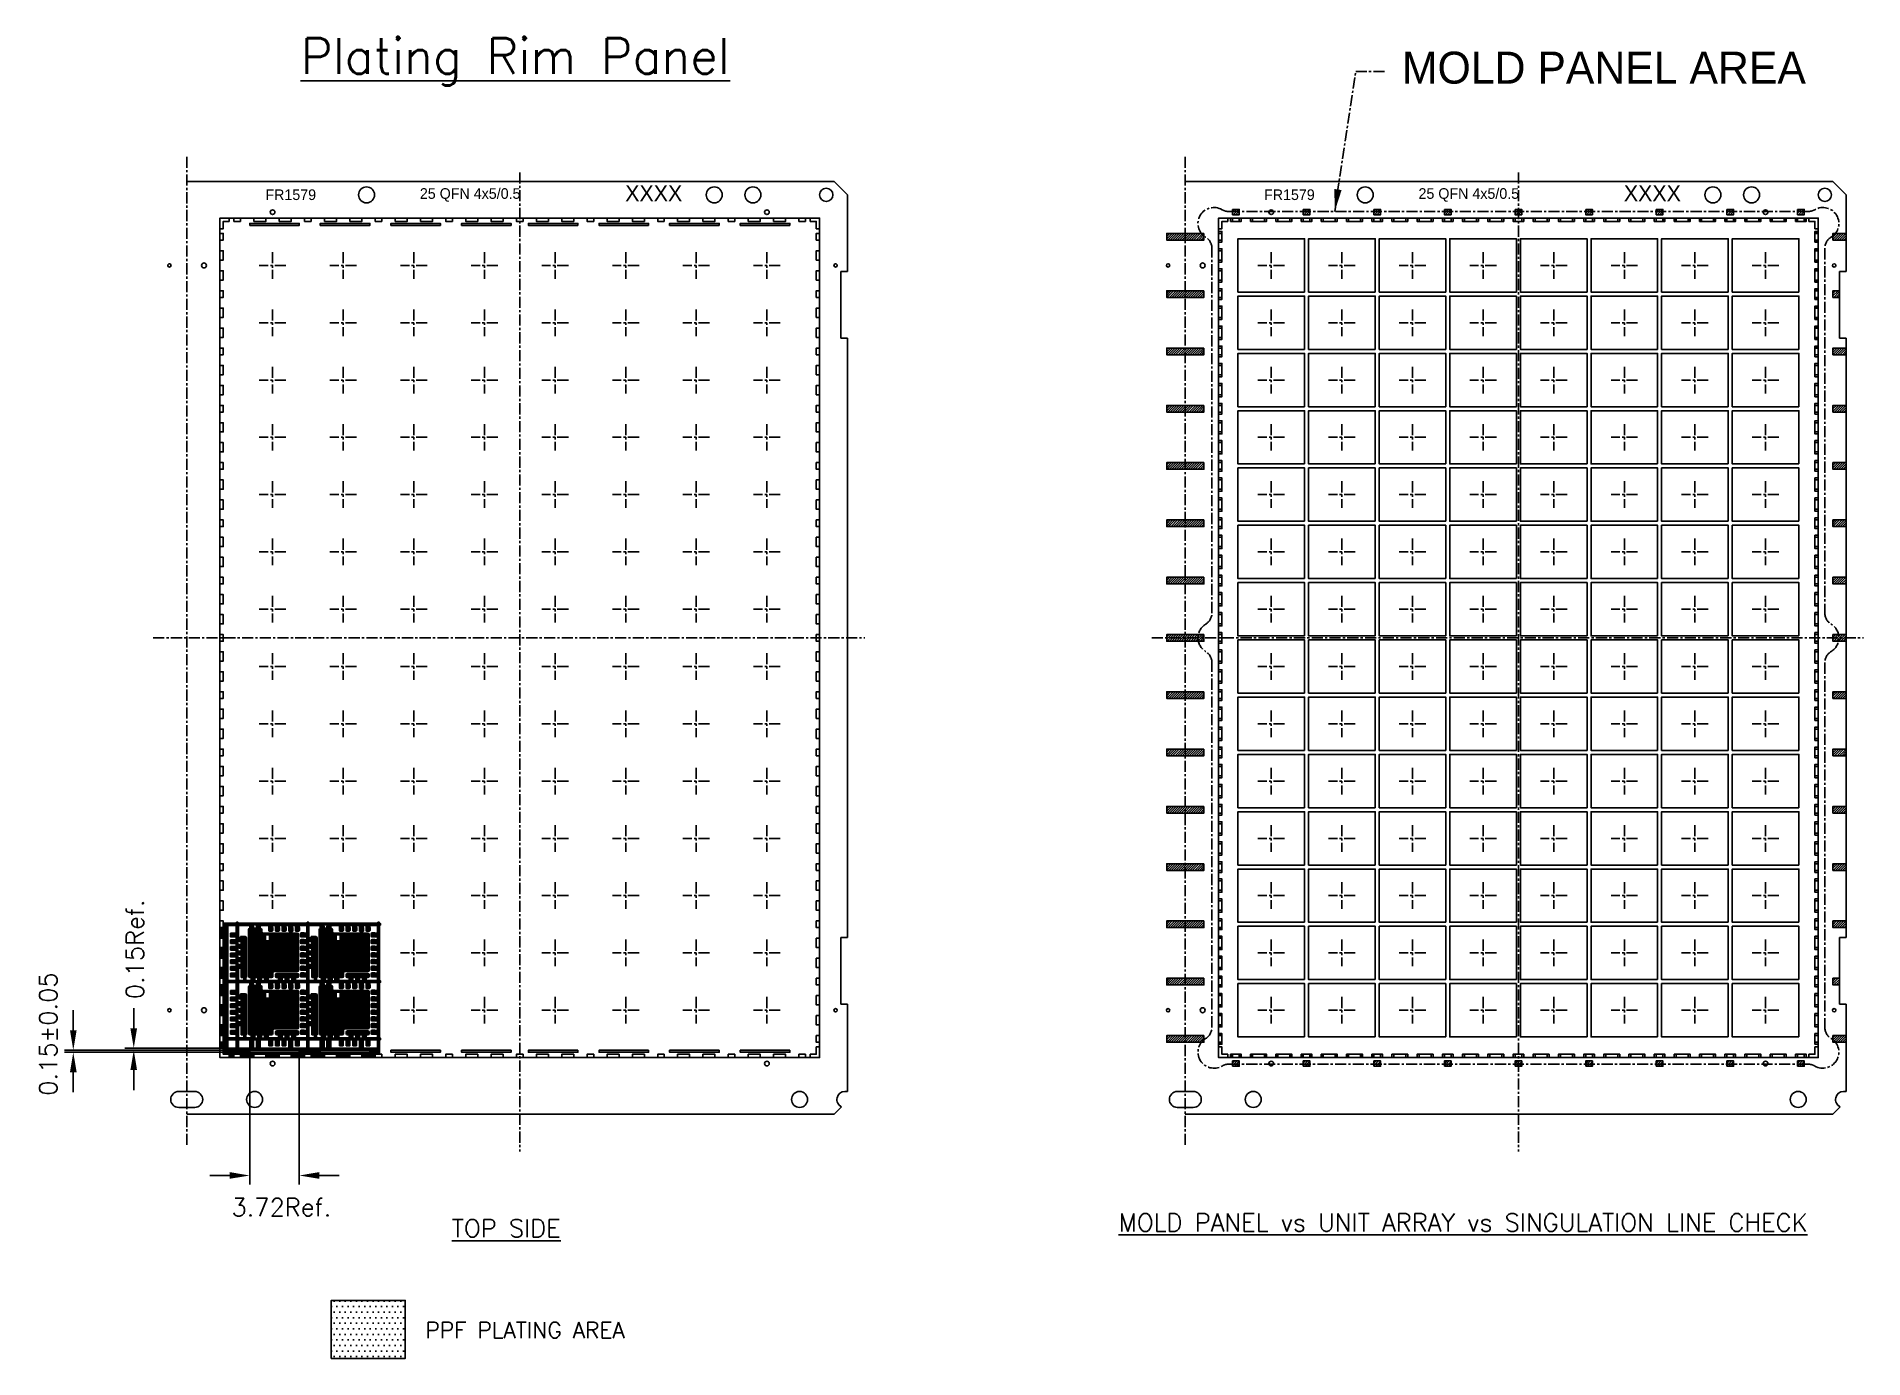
# Model space of a CAD drawing. Extents: x 255 to 461, y -61 to 88.
import ezdxf
from ezdxf.enums import TextEntityAlignment as Align

# ---------------------------------------------------------------- set-up
doc = ezdxf.new("R2010")
doc.units = 0
doc.header["$MEASUREMENT"] = 0
doc.linetypes.add('CENTER', pattern=[2, 1.25, -0.25, 0.25, -0.25])
doc.layers.get('0').update_dxf_attribs({"linetype": 'CONTINUOUS'})
doc.layers.get('DEFPOINTS').update_dxf_attribs({"linetype": 'CONTINUOUS'})
for name, color, linetype in [('CENTER', 1, 'CENTER'), ('DIM', 3, 'CONTINUOUS'), ('Full_metal', 254, 'CONTINUOUS'), ('half_bottom', 4, 'CONTINUOUS'), ('half_top', 6, 'CONTINUOUS'), ('Min', 1, 'CONTINUOUS')]:
    doc.layers.add(name, color=color, linetype=linetype)
doc.styles.add('ROMANS', font='romans.shx', dxfattribs={"height": 2})
doc.dimstyles.new('ISO-25', dxfattribs={"dimtxt": 2.5, "dimasz": 2.5, "dimexe": 1.25, "dimexo": 0.625, "dimtad": 1, "dimtxsty": 'STANDARD', "dimcen": 2.5, "dimadec": 0, "dimazin": 0, "dimtfac": 1, "dimtmove": 0, "dimatfit": 3, "dimfxl": 1, "dimarcsym": 0})
doc.dimstyles.new('RIM PLATE', dxfattribs={"dimscale": 25, "dimtxt": 0.08, "dimasz": 0.09, "dimexe": 0.04, "dimexo": 0.02, "dimgap": 0.04, "dimtad": 0, "dimtih": 1, "dimtoh": 1, "dimlfac": 0.666667, "dimzin": 0, "dimdsep": 46, "dimtxsty": 'ROMANS', "dimcen": 0.04, "dimadec": 0, "dimazin": 0, "dimtfac": 1, "dimtofl": 0, "dimtmove": 2, "dimatfit": 3, "dimfxl": 1, "dimtolj": 1, "dimtzin": 0, "dimarcsym": 0})
pattern_1 = [(45, (849.88825, 405.13205), (-0.066291261, 0.066291261), [])]
pattern_2 = [(45, (719.6393, 405.13205), (-0.06629126, 0.06629126), [])]
pattern_3 = [(45, (-138.37387, 462.52261), (-0.13258252, 0.13258252), [])]
pattern_4 = [(135, (682.66444, 419.20155), (-0.066291261, -0.066291261), [])]
pattern_5 = [(135, (690.61444, 419.20155), (-0.066291261, -0.066291261), [])]
pattern_6 = [(135, (682.66444, 425.65155), (-0.066291261, -0.066291261), [])]
pattern_7 = [(0, (7.95, 0), (0.0234375, 0.046875), [0, -0.046875])]
pattern_8 = [(0, (15.9, 0), (0.0234375, 0.046875), [0, -0.046875])]
pattern_9 = [(0, (23.85, 0), (0.0234375, 0.046875), [0, -0.046875])]

msp = doc.modelspace()

# ---------------------------------------------------------------- texts
at = {"style": 'ROMANS'}
for s, height, p in [('%%uPlating Rim Panel%%u', 4, (285.127, 83.585)), ('%%UMOLD PANEL vs UNIT ARRAY vs SINGULATION LINE CHECK', 2, (377.224, -46.743)), ('%%UTOP SIDE%%U', 2, (302.154, -47.394))]:
    msp.add_text(s, height=height, dxfattribs=at).set_placement(p)
at = {"linetype": 'Continuous'}
for s, p in [('FR1579', (281.16, 69.369)), ('25 QFN 4x5/0.5', (298.555, 69.503)), ('FR1579', (393.59, 69.369)), ('25 QFN 4x5/0.5', (410.985, 69.503))]:
    msp.add_text(s, height=1.2, dxfattribs=at).set_placement(p)
for p in [(324.882, 69.232), (437.312, 69.232)]:
    msp.add_text('XXXX', height=1.8, dxfattribs=at).set_placement(p, align=Align.CENTER)
at = {"layer": 'CENTER', "color": 1, "linetype": 'CENTER'}
msp.add_text('MOLD PANEL AREA', height=3.6, dxfattribs=at).set_placement((409.117, 82.472))
at = {"layer": 'Min', "color": 1, "style": 'ROMANS'}
msp.add_text('PPF PLATING AREA', height=1.8, dxfattribs=at).set_placement((299.174, -58.756))

# ---------------------------------------------------------------- blocks, each defined once
blk = doc.blocks.new('*D0')
at = {"layer": 'DEFPOINTS', "color": 0, "linetype": 'Continuous', "transparency": 16777216}
for p in [(463.12, 379.17), (474.9, 379.39), (476.17, 379.17)]:
    blk.add_point(p, dxfattribs=at)
at = {"layer": 'DIM', "color": 0, "linetype": 'Continuous', "lineweight": -2, "transparency": 16777216}
for p, q in [((463.12, 381.64), (463.12, 383.89)), ((474.4, 379.39), (462.12, 379.39)), ((475.67, 379.17), (462.12, 379.17)), ((463.12, 376.92), (463.12, 374.67))]:
    blk.add_line(p, q, dxfattribs=at)
at = {"layer": 'DIM', "color": 0, "linetype": 'Continuous', "transparency": 16777216}
for points in [[(462.74, 381.64), (463.49, 381.64), (463.12, 379.39)], [(462.74, 376.92), (463.49, 376.92), (463.12, 379.17)]]:
    blk.add_solid(points, dxfattribs=at)
at = {"layer": 'DIM', "color": 0, "linetype": 'Continuous', "transparency": 16777216, "insert": (463.25, 390.52), "char_height": 2, "attachment_point": 5, "rotation": 90, "style": 'ROMANS'}
blk.add_mtext('\\A1;0.15Ref.', dxfattribs=at)
blk = doc.blocks.new('*D1')
at = {"layer": 'DEFPOINTS', "color": 0, "linetype": 'Continuous', "transparency": 16777216}
for p in [(456.31, 378.94), (476.17, 379.17), (476.17, 378.94)]:
    blk.add_point(p, dxfattribs=at)
at = {"layer": 'DIM', "color": 0, "linetype": 'Continuous', "lineweight": -2, "transparency": 16777216}
for p, q in [((456.31, 381.42), (456.31, 383.67)), ((475.67, 379.17), (455.31, 379.17)), ((475.67, 378.94), (455.31, 378.94)), ((456.31, 376.69), (456.31, 374.44))]:
    blk.add_line(p, q, dxfattribs=at)
at = {"layer": 'DIM', "color": 0, "linetype": 'Continuous', "transparency": 16777216}
for points in [[(455.94, 381.42), (456.69, 381.42), (456.31, 379.17)], [(455.94, 376.69), (456.69, 376.69), (456.31, 378.94)]]:
    blk.add_solid(points, dxfattribs=at)
at = {"layer": 'DIM', "color": 0, "linetype": 'Continuous', "transparency": 16777216, "insert": (453.49, 380.98), "char_height": 2, "attachment_point": 5, "rotation": 90, "style": 'ROMANS'}
blk.add_mtext('\\A1;0.15%%P0.05', dxfattribs=at)
blk = doc.blocks.new('*D2')
at = {"layer": 'DEFPOINTS', "color": 0, "linetype": 'Continuous', "transparency": 16777216}
for p in [(476.17, 378.94), (481.75, 378.94), (481.75, 365.06)]:
    blk.add_point(p, dxfattribs=at)
at = {"layer": 'DIM', "color": 0, "linetype": 'Continuous', "lineweight": -2, "transparency": 16777216}
for p, q in [((476.17, 378.44), (476.17, 364.06)), ((481.75, 378.44), (481.75, 364.06)), ((473.92, 365.06), (471.67, 365.06)), ((484, 365.06), (486.25, 365.06))]:
    blk.add_line(p, q, dxfattribs=at)
at = {"layer": 'DIM', "color": 0, "linetype": 'Continuous', "transparency": 16777216}
for points in [[(473.92, 365.44), (473.92, 364.69), (476.17, 365.06)], [(484, 365.44), (484, 364.69), (481.75, 365.06)]]:
    blk.add_solid(points, dxfattribs=at)
at = {"layer": 'DIM', "color": 0, "linetype": 'Continuous', "transparency": 16777216, "insert": (479.74, 361.49), "char_height": 2, "attachment_point": 5, "style": 'ROMANS'}
blk.add_mtext('\\A1;3.72Ref.', dxfattribs=at)

# ---------------------------------------------------------------- dimensions: what is measured, and where the dimension line sits
at = {"layer": 'DIM', "linetype": 'Continuous'}
for base, p1, p2, text, picture, middle in [((266.342, -26.347), (278.121, -26.122), (279.396, -26.347), '<>Ref.', '*D0', (266.477, -14.994)), ((259.538, -26.572), (279.396, -26.347), (279.396, -26.572), '<>%%P0.05', '*D1', (256.71, -24.536))]:
    dim = msp.add_linear_dim(base=base, p1=p1, p2=p2, angle=90, text=text, dimstyle='RIM PLATE', override={"dimtih": 0, "dimtoh": 0}, dxfattribs=at)
    dim.commit()
    dim.dimension.update_dxf_attribs({"geometry": picture, "text_midpoint": middle, "dimtype": 128, "insert": (-196.777, -405.514)})
dim = msp.add_linear_dim(base=(284.976, -40.45), p1=(279.396, -26.572), p2=(284.976, -26.572), text='<>Ref.', dimstyle='RIM PLATE', dxfattribs=at)
dim.commit()
dim.dimension.update_dxf_attribs({"geometry": '*D2', "text_midpoint": (282.963, -44.022), "dimtype": 128, "insert": (-196.777, -405.514)})

# ---------------------------------------------------------------- hatches: boundary and pattern name
at = {"layer": 'Full_metal'}
h = msp.add_hatch(dxfattribs=at)
h.set_pattern_fill('ANSI37', color=256, scale=0.75, style=0)
h.paths.add_polyline_path([(294.021, -18.697), (294.126, -18.697), (294.126, -18.547), (294.021, -18.547), (294.021, -12.247), (294.126, -12.247), (294.126, -12.097), (294.021, -12.097), (294.021, -12.052), (293.976, -12.052), (293.976, -11.947), (293.826, -11.947), (293.826, -12.052), (286.026, -12.052), (286.026, -11.947), (285.876, -11.947), (285.876, -12.052), (278.076, -12.052), (278.076, -11.947), (277.926, -11.947), (277.926, -12.052), (276.426, -12.052), (276.426, -12.547), (276.051, -12.547), (276.051, -13.747), (276.426, -13.747), (276.426, -14.797), (276.051, -14.797), (276.051, -15.997), (276.426, -15.997), (276.426, -17.047), (276.051, -17.047), (276.051, -18.247), (276.426, -18.247), (276.426, -18.997), (276.051, -18.997), (276.051, -20.197), (276.426, -20.197), (276.426, -21.247), (276.051, -21.247), (276.051, -22.447), (276.426, -22.447), (276.426, -23.497), (276.051, -23.497), (276.051, -24.697), (276.426, -24.697), (276.426, -25.447), (276.051, -25.447), (276.051, -25.972), (276.426, -25.972), (276.426, -26.797), (277.101, -26.797), (277.101, -27.172), (277.626, -27.172), (277.626, -26.797), (278.376, -26.797), (278.376, -27.172), (279.876, -27.172), (279.876, -26.797), (281.226, -26.797), (281.226, -27.172), (282.726, -27.172), (282.726, -26.797), (284.076, -26.797), (284.076, -27.172), (285.576, -27.172), (285.576, -26.797), (286.326, -26.797), (286.326, -27.172), (287.826, -27.172), (287.826, -26.797), (289.176, -26.797), (289.176, -27.172), (290.676, -27.172), (290.676, -26.797), (292.026, -26.797), (292.026, -27.172), (293.526, -27.172), (293.526, -26.797), (294.021, -26.797), (294.021, -25.147), (294.126, -25.147), (294.126, -24.997), (294.021, -24.997)])
h.paths.add_polyline_path([(276.951, -18.742), (277.881, -18.742), (277.881, -19.692), (277.776, -19.612), (277.229, -19.612), (277.229, -20.032), (277.776, -20.032), (277.881, -19.952), (277.881, -20.442), (277.776, -20.362), (277.229, -20.362), (277.229, -20.782), (277.776, -20.782), (277.881, -20.702), (277.881, -21.192), (277.776, -21.112), (277.229, -21.112), (277.229, -21.532), (277.776, -21.532), (277.881, -21.452), (277.881, -21.942), (277.776, -21.862), (277.229, -21.862), (277.229, -22.282), (277.776, -22.282), (277.881, -22.202), (277.881, -22.692), (277.776, -22.612), (277.229, -22.612), (277.229, -23.032), (277.776, -23.032), (277.881, -22.952), (277.881, -23.442), (277.776, -23.362), (277.229, -23.362), (277.229, -23.782), (277.776, -23.782), (277.881, -23.702), (277.881, -24.192), (277.776, -24.112), (277.229, -24.112), (277.229, -24.532), (277.776, -24.532), (277.881, -24.452), (277.881, -24.952), (276.951, -24.952)], flags=16)
h.paths.add_polyline_path([(277.701, -22.672), (277.756, -22.672), (277.851, -22.745), (277.851, -22.899), (277.756, -22.972), (277.701, -22.972)], flags=16)
h.paths.add_polyline_path([(277.701, -22.222), (277.701, -21.922), (277.756, -21.922), (277.851, -21.995), (277.851, -22.149), (277.756, -22.222)], flags=16)
h.paths.add_polyline_path([(277.701, -23.422), (277.756, -23.422), (277.851, -23.495), (277.851, -23.649), (277.756, -23.722), (277.701, -23.722)], flags=16)
h.paths.add_polyline_path([(278.078, -22.709), (278.099, -22.709), (278.226, -22.807), (278.347, -22.807, -0.3180321), (278.453, -22.882), (278.453, -23.062, -0.3180321), (278.347, -23.137), (278.226, -23.137), (278.099, -23.234), (278.078, -23.234)], flags=16)
h.paths.add_polyline_path([(278.078, -22.484), (278.078, -21.959), (278.099, -21.959), (278.226, -22.057), (278.347, -22.057, -0.3180321), (278.453, -22.132), (278.453, -22.312, -0.3180321), (278.347, -22.387), (278.226, -22.387), (278.099, -22.484)], flags=16)
h.paths.add_polyline_path([(278.151, -22.674), (278.151, -22.52), (278.247, -22.447), (278.301, -22.447), (278.301, -22.747), (278.247, -22.747)], flags=16)
h.paths.add_polyline_path([(278.151, -23.27), (278.247, -23.197), (278.301, -23.197), (278.301, -23.497), (278.247, -23.497), (278.151, -23.424)], flags=16)
h.paths.add_polyline_path([(278.121, -23.477), (278.226, -23.557), (278.345, -23.557), (278.451, -23.557), (278.451, -24.622), (278.751, -24.622), (278.751, -24.952), (278.121, -24.952)], flags=16)
h.paths.add_polyline_path([(277.701, -21.472), (277.701, -21.172), (277.756, -21.172), (277.851, -21.245), (277.851, -21.399), (277.756, -21.472)], flags=16)
h.paths.add_polyline_path([(278.151, -21.924), (278.151, -21.77), (278.247, -21.697), (278.301, -21.697), (278.301, -21.997), (278.247, -21.997)], flags=16)
h.paths.add_polyline_path([(278.078, -21.734), (278.078, -21.209), (278.099, -21.209), (278.226, -21.307), (278.347, -21.307, -0.3180321), (278.453, -21.382), (278.453, -21.562, -0.3180321), (278.347, -21.637), (278.226, -21.637), (278.099, -21.734)], flags=16)
h.paths.add_polyline_path([(277.701, -24.172), (277.756, -24.172), (277.851, -24.245), (277.851, -24.399), (277.756, -24.472), (277.701, -24.472)], flags=16)
h.paths.add_polyline_path([(278.151, -21.174), (278.151, -21.02), (278.247, -20.947), (278.301, -20.947), (278.301, -21.247), (278.247, -21.247)], flags=16)
h.paths.add_polyline_path([(278.078, -20.984), (278.078, -20.459), (278.099, -20.459), (278.226, -20.557), (278.347, -20.557, -0.3180321), (278.453, -20.632), (278.453, -20.812, -0.3180321), (278.347, -20.887), (278.226, -20.887), (278.099, -20.984)], flags=16)
h.paths.add_polyline_path([(277.701, -20.722), (277.701, -20.422), (277.756, -20.422), (277.851, -20.495), (277.851, -20.649), (277.756, -20.722)], flags=16)
h.paths.add_polyline_path([(279.051, -20.159, 0.4142136), (278.901, -20.009), (278.376, -20.009), (278.376, -20.137), (278.226, -20.137), (278.121, -20.217), (278.121, -18.742), (279.477, -18.742), (279.396, -18.847), (279.396, -19.072, 0.3507811), (279.276, -19.227), (279.276, -24.472, 0.4142136), (279.426, -24.622), (279.546, -24.622), (279.546, -24.847), (279.627, -24.952), (278.976, -24.952), (278.976, -24.622), (279.051, -24.622)], flags=16)
h.paths.add_polyline_path([(276.951, -25.192), (277.881, -25.192), (277.881, -26.122), (276.951, -26.122)], flags=16)
h.paths.add_polyline_path([(278.247, -20.497), (278.151, -20.424), (278.151, -20.27), (278.247, -20.197), (278.301, -20.197), (278.301, -20.497)], flags=16)
h.paths.add_polyline_path([(278.121, -25.192), (279.477, -25.192), (279.396, -25.297), (279.396, -26.122), (278.121, -26.122)], flags=16)
h.paths.add_polyline_path([(277.701, -19.972), (277.701, -19.672), (277.756, -19.672), (277.851, -19.745), (277.851, -19.899), (277.756, -19.972)], flags=16)
h.paths.add_polyline_path([(279.606, -24.772), (279.906, -24.772), (279.906, -24.827), (279.833, -24.922), (279.679, -24.922), (279.606, -24.827)], flags=16)
h.paths.add_polyline_path([(279.529, -25.222), (279.683, -25.222), (279.756, -25.317), (279.756, -25.372), (279.456, -25.372), (279.456, -25.317)], flags=16)
h.paths.add_polyline_path([(280.041, -24.622), (280.221, -24.622, -0.3180321), (280.296, -24.728), (280.296, -24.847), (280.394, -24.974), (280.394, -24.997), (279.869, -24.997), (279.869, -24.974), (279.966, -24.847), (279.966, -24.728, -0.3180321)], flags=16)
h.paths.add_polyline_path([(279.736, -25.192), (280.227, -25.192), (280.146, -25.297), (280.146, -26.122), (279.816, -26.122), (279.816, -25.297)], flags=16)
h.paths.add_polyline_path([(280.356, -24.772), (280.656, -24.772), (280.656, -24.827), (280.583, -24.922), (280.429, -24.922), (280.356, -24.827)], flags=16)
h.paths.add_polyline_path([(276.951, -18.502), (276.951, -12.292), (277.881, -12.292), (277.881, -13.242), (277.776, -13.162), (277.229, -13.162), (277.229, -13.582), (277.776, -13.582), (277.881, -13.502), (277.881, -13.992), (277.776, -13.912), (277.229, -13.912), (277.229, -14.332), (277.776, -14.332), (277.881, -14.252), (277.881, -14.742), (277.776, -14.662), (277.229, -14.662), (277.229, -15.082), (277.776, -15.082), (277.881, -15.002), (277.881, -15.492), (277.776, -15.412), (277.229, -15.412), (277.229, -15.832), (277.776, -15.832), (277.881, -15.752), (277.881, -16.242), (277.776, -16.162), (277.229, -16.162), (277.229, -16.582), (277.776, -16.582), (277.881, -16.502), (277.881, -16.992), (277.776, -16.912), (277.229, -16.912), (277.229, -17.332), (277.776, -17.332), (277.881, -17.252), (277.881, -17.742), (277.776, -17.662), (277.229, -17.662), (277.229, -18.082), (277.776, -18.082), (277.881, -18.002), (277.881, -18.502)], flags=16)
h.paths.add_polyline_path([(280.206, -25.317), (280.279, -25.222), (280.433, -25.222), (280.506, -25.317), (280.506, -25.372), (280.206, -25.372)], flags=16)
h.paths.add_polyline_path([(280.791, -24.622), (280.971, -24.622, -0.3180321), (281.046, -24.728), (281.046, -24.847), (281.144, -24.974), (281.144, -24.997), (280.619, -24.997), (280.619, -24.974), (280.716, -24.847), (280.716, -24.728, -0.3180321)], flags=16)
h.paths.add_polyline_path([(280.486, -25.192), (281.637, -25.192), (281.556, -25.297), (281.556, -25.844), (281.976, -25.844), (281.976, -25.297), (281.896, -25.192), (282.387, -25.192), (282.306, -25.297), (282.306, -25.844), (282.726, -25.844), (282.726, -25.297), (282.646, -25.192), (283.137, -25.192), (283.056, -25.297), (283.056, -25.844), (283.476, -25.844), (283.476, -25.297), (283.396, -25.192), (283.887, -25.192), (283.806, -25.297), (283.806, -26.122), (280.566, -26.122), (280.566, -25.297)], flags=16)
h.paths.add_polyline_path([(279.396, -26.347), (284.976, -26.347), (284.976, -26.572), (279.396, -26.572)], flags=16)
h.paths.add_polyline_path([(278.121, -18.502), (278.121, -17.027), (278.226, -17.107), (278.345, -17.107), (278.451, -17.107), (278.451, -18.172), (278.751, -18.172), (278.751, -18.502)], flags=16)
h.paths.add_polyline_path([(279.456, -18.922), (279.456, -18.867), (279.529, -18.772), (279.683, -18.772), (279.756, -18.867), (279.756, -18.922)], flags=16)
h.paths.add_polyline_path([(281.106, -24.772), (281.406, -24.772), (281.406, -24.827), (281.333, -24.922), (281.179, -24.922), (281.106, -24.827)], flags=16)
h.paths.add_polyline_path([(278.976, -18.502), (278.976, -18.172), (279.051, -18.172), (279.051, -13.709, 0.4142136), (278.901, -13.559), (278.376, -13.559), (278.376, -13.687), (278.226, -13.687), (278.121, -13.767), (278.121, -12.292), (279.477, -12.292), (279.396, -12.397), (279.396, -12.622, 0.3507811), (279.276, -12.777), (279.276, -18.022, 0.4142136), (279.426, -18.172), (279.546, -18.172), (279.546, -18.397), (279.627, -18.502)], flags=16)
h.paths.add_polyline_path([(279.816, -18.966), (279.816, -18.847), (279.719, -18.719), (279.719, -18.697), (280.244, -18.697), (280.244, -18.719), (280.146, -18.847), (280.146, -18.966, -0.3180321), (280.071, -19.072), (279.891, -19.072, -0.3180321)], flags=16)
h.paths.add_polyline_path([(277.701, -18.022), (277.701, -17.722), (277.756, -17.722), (277.851, -17.795), (277.851, -17.949), (277.756, -18.022)], flags=16)
h.paths.add_polyline_path([(281.181, -20.422), (281.181, -19.897, -0.4142136), (281.256, -19.822), (281.556, -19.822, -0.4142136), (281.631, -19.897), (281.631, -20.422, -0.4142136), (281.556, -20.497), (281.256, -20.497, -0.4142136)], flags=16)
h.paths.add_polyline_path([(281.466, -24.622), (281.851, -24.622, 0.4142136), (282.001, -24.472), (282.001, -24.283), (282.001, -24.093, -0.4142136), (282.151, -23.943), (284.752, -23.943, 0.4142136), (284.902, -23.793), (284.902, -23.071), (284.901, -19.769, 0.4140805), (284.751, -19.619), (284.218, -19.619, -0.9019931), (284.241, -19.397), (284.241, -19.07), (284.226, -18.958), (284.226, -18.847), (284.146, -18.742), (284.637, -18.742), (284.556, -18.847), (284.556, -18.966), (284.541, -19.07), (284.541, -19.318, 0.4142136), (284.617, -19.394), (284.915, -19.394, 0.4142136), (284.991, -19.318), (284.991, -19.07), (284.976, -18.958), (284.976, -18.847), (284.896, -18.742), (285.831, -18.742), (285.831, -19.692), (285.726, -19.612), (285.615, -19.612), (285.503, -19.597), (285.202, -19.597, 0.4142136), (285.126, -19.673), (285.126, -19.971, 0.4142136), (285.202, -20.047), (285.503, -20.047), (285.615, -20.032), (285.726, -20.032), (285.831, -19.952), (285.831, -20.442), (285.726, -20.362), (285.615, -20.362), (285.503, -20.347), (285.202, -20.347, 0.4142136), (285.126, -20.423), (285.126, -20.721, 0.4142136), (285.202, -20.797), (285.503, -20.797), (285.615, -20.782), (285.726, -20.782), (285.831, -20.702), (285.831, -21.192), (285.726, -21.112), (285.615, -21.112), (285.503, -21.097), (285.202, -21.097, 0.4142136), (285.126, -21.173), (285.126, -21.471, 0.4142136), (285.202, -21.547), (285.503, -21.547), (285.615, -21.532), (285.726, -21.532), (285.831, -21.452), (285.831, -21.942), (285.726, -21.862), (285.615, -21.862), (285.503, -21.847), (285.202, -21.847, 0.4142136), (285.126, -21.923), (285.126, -22.221, 0.4142136), (285.202, -22.297), (285.503, -22.297), (285.615, -22.282), (285.726, -22.282), (285.831, -22.202), (285.831, -22.692), (285.726, -22.612), (285.615, -22.612), (285.503, -22.597), (285.202, -22.597, 0.4142136), (285.126, -22.673), (285.126, -22.971, 0.4142136), (285.202, -23.047), (285.503, -23.047), (285.615, -23.032), (285.726, -23.032), (285.831, -22.952), (285.831, -23.442), (285.726, -23.362), (285.615, -23.362), (285.503, -23.347), (285.202, -23.347, 0.4142136), (285.126, -23.423), (285.126, -23.721, 0.4142136), (285.202, -23.797), (285.503, -23.797), (285.615, -23.782), (285.726, -23.782), (285.831, -23.702), (285.831, -24.192), (285.726, -24.112), (285.615, -24.112), (285.503, -24.097), (285.202, -24.097, 0.4142136), (285.126, -24.173), (285.126, -24.471, 0.4142136), (285.202, -24.547), (285.503, -24.547), (285.615, -24.532), (285.726, -24.532), (285.831, -24.452), (285.831, -24.952), (284.476, -24.952), (284.556, -24.847), (284.556, -24.728, -0.3180321), (284.631, -24.622), (284.752, -24.622, 0.4142136), (284.902, -24.472), (284.902, -24.317, 0.4142136), (284.752, -24.167), (282.453, -24.167, 0.4142136), (282.303, -24.317), (282.303, -24.472, 0.4142136), (282.453, -24.622), (282.561, -24.622, -0.3180321), (282.636, -24.728), (282.636, -24.847), (282.717, -24.952), (281.386, -24.952), (281.466, -24.847), (281.466, -24.728)], flags=16)
h.paths.add_polyline_path([(280.761, -19.469), (280.761, -19.222, 0.4142136), (280.611, -19.072), (280.566, -19.072), (280.566, -18.847), (280.486, -18.742), (281.637, -18.742), (281.556, -18.847), (281.556, -18.966), (281.541, -19.07), (281.541, -19.318, 0.4142136), (281.617, -19.394), (281.915, -19.394, 0.4142136), (281.991, -19.318), (281.991, -19.07), (281.976, -18.958), (281.976, -18.847), (281.896, -18.742), (282.387, -18.742), (282.306, -18.847), (282.306, -18.966), (282.291, -19.07), (282.291, -19.318, 0.4142136), (282.367, -19.394), (282.665, -19.394, 0.4142136), (282.741, -19.318), (282.741, -19.07), (282.726, -18.958), (282.726, -18.847), (282.646, -18.742), (283.137, -18.742), (283.056, -18.847), (283.056, -18.966), (283.041, -19.07), (283.041, -19.318, 0.4142136), (283.117, -19.394), (283.415, -19.394, 0.4142136), (283.491, -19.318), (283.491, -19.07), (283.476, -18.958), (283.476, -18.847), (283.396, -18.742), (283.887, -18.742), (283.806, -18.847), (283.806, -18.966), (283.791, -19.07), (283.791, -19.397, -0.9019931), (283.814, -19.619), (280.911, -19.619, -0.4142136)], flags=16)
h.paths.add_polyline_path([(280.206, -18.922), (280.206, -18.867), (280.279, -18.772), (280.433, -18.772), (280.506, -18.867), (280.506, -18.922)], flags=16)
h.paths.add_polyline_path([(279.679, -18.472), (279.606, -18.377), (279.606, -18.322), (279.906, -18.322), (279.906, -18.377), (279.833, -18.472)], flags=16)
h.paths.add_polyline_path([(279.869, -18.547), (279.869, -18.524), (279.966, -18.397), (279.966, -18.278, -0.3180321), (280.041, -18.172), (280.221, -18.172, -0.3180321), (280.296, -18.278), (280.296, -18.397), (280.394, -18.524), (280.394, -18.547)], flags=16)
h.paths.add_polyline_path([(281.616, -25.317), (281.689, -25.222), (281.843, -25.222), (281.916, -25.317), (281.916, -25.372), (281.616, -25.372)], flags=16)
h.paths.add_polyline_path([(277.701, -17.272), (277.701, -16.972), (277.756, -16.972), (277.851, -17.045), (277.851, -17.199), (277.756, -17.272)], flags=16)
h.paths.add_polyline_path([(280.429, -18.472), (280.356, -18.377), (280.356, -18.322), (280.656, -18.322), (280.656, -18.377), (280.583, -18.472)], flags=16)
h.paths.add_polyline_path([(280.619, -18.547), (280.619, -18.524), (280.716, -18.397), (280.716, -18.278, -0.3180321), (280.791, -18.172), (280.971, -18.172, -0.3180321), (281.046, -18.278), (281.046, -18.397), (281.144, -18.524), (281.144, -18.547)], flags=16)
h.paths.add_polyline_path([(278.247, -17.047), (278.151, -16.974), (278.151, -16.82), (278.247, -16.747), (278.301, -16.747), (278.301, -17.047)], flags=16)
h.paths.add_polyline_path([(278.078, -16.784), (278.078, -16.259), (278.099, -16.259), (278.226, -16.357), (278.347, -16.357, -0.3180321), (278.453, -16.432), (278.453, -16.612, -0.3180321), (278.347, -16.687), (278.226, -16.687), (278.099, -16.784)], flags=16)
h.paths.add_polyline_path([(281.179, -18.472), (281.106, -18.377), (281.106, -18.322), (281.406, -18.322), (281.406, -18.377), (281.333, -18.472)], flags=16)
h.paths.add_polyline_path([(282.366, -25.317), (282.439, -25.222), (282.593, -25.222), (282.666, -25.317), (282.666, -25.372), (282.366, -25.372)], flags=16)
h.paths.add_polyline_path([(281.616, -18.922), (281.616, -18.867), (281.689, -18.772), (281.843, -18.772), (281.916, -18.867), (281.916, -18.922)], flags=16)
h.paths.add_polyline_path([(282.696, -24.772), (282.996, -24.772), (282.996, -24.827), (282.923, -24.922), (282.769, -24.922), (282.696, -24.827)], flags=16)
h.paths.add_polyline_path([(281.386, -18.502), (281.466, -18.397), (281.466, -18.278), (281.466, -18.172), (281.851, -18.172, 0.4142136), (282.001, -18.022), (282.001, -17.833), (282.001, -17.643, -0.4142136), (282.151, -17.493), (284.752, -17.493, 0.4142136), (284.902, -17.343), (284.902, -16.621), (284.901, -13.319, 0.4140805), (284.751, -13.169), (284.218, -13.169, -0.9019931), (284.241, -12.947), (284.241, -12.62), (284.226, -12.508), (284.226, -12.397), (284.146, -12.292), (284.637, -12.292), (284.556, -12.397), (284.556, -12.516), (284.541, -12.62), (284.541, -12.868, 0.4142136), (284.617, -12.944), (284.915, -12.944, 0.4142136), (284.991, -12.868), (284.991, -12.62), (284.976, -12.508), (284.976, -12.397), (284.896, -12.292), (285.831, -12.292), (285.831, -13.242), (285.726, -13.162), (285.615, -13.162), (285.503, -13.147), (285.202, -13.147, 0.4142136), (285.126, -13.223), (285.126, -13.521, 0.4142136), (285.202, -13.597), (285.503, -13.597), (285.615, -13.582), (285.726, -13.582), (285.831, -13.502), (285.831, -13.992), (285.726, -13.912), (285.615, -13.912), (285.503, -13.897), (285.202, -13.897, 0.4142136), (285.126, -13.973), (285.126, -14.271, 0.4142136), (285.202, -14.347), (285.503, -14.347), (285.615, -14.332), (285.726, -14.332), (285.831, -14.252), (285.831, -14.742), (285.726, -14.662), (285.615, -14.662), (285.503, -14.647), (285.202, -14.647, 0.4142136), (285.126, -14.723), (285.126, -15.021, 0.4142136), (285.202, -15.097), (285.503, -15.097), (285.615, -15.082), (285.726, -15.082), (285.831, -15.002), (285.831, -15.492), (285.726, -15.412), (285.615, -15.412), (285.503, -15.397), (285.202, -15.397, 0.4142136), (285.126, -15.473), (285.126, -15.771, 0.4142136), (285.202, -15.847), (285.503, -15.847), (285.615, -15.832), (285.726, -15.832), (285.831, -15.752), (285.831, -16.242), (285.726, -16.162), (285.615, -16.162), (285.503, -16.147), (285.202, -16.147, 0.4142136), (285.126, -16.223), (285.126, -16.521, 0.4142136), (285.202, -16.597), (285.503, -16.597), (285.615, -16.582), (285.726, -16.582), (285.831, -16.502), (285.831, -16.992), (285.726, -16.912), (285.615, -16.912), (285.503, -16.897), (285.202, -16.897, 0.4142136), (285.126, -16.973), (285.126, -17.271, 0.4142136), (285.202, -17.347), (285.503, -17.347), (285.615, -17.332), (285.726, -17.332), (285.831, -17.252), (285.831, -17.742), (285.726, -17.662), (285.615, -17.662), (285.503, -17.647), (285.202, -17.647, 0.4142136), (285.126, -17.723), (285.126, -18.021, 0.4142136), (285.202, -18.097), (285.503, -18.097), (285.615, -18.082), (285.726, -18.082), (285.831, -18.002), (285.831, -18.502), (284.476, -18.502), (284.556, -18.397), (284.556, -18.278, -0.3180321), (284.631, -18.172), (284.752, -18.172, 0.4142136), (284.902, -18.022), (284.902, -17.867, 0.4142136), (284.752, -17.717), (282.453, -17.717, 0.4142136), (282.303, -17.867), (282.303, -18.022, 0.4142136), (282.453, -18.172), (282.561, -18.172, -0.3180321), (282.636, -18.278), (282.636, -18.397), (282.717, -18.502)], flags=16)
h.paths.add_polyline_path([(277.701, -16.522), (277.701, -16.222), (277.756, -16.222), (277.851, -16.295), (277.851, -16.449), (277.756, -16.522)], flags=16)
h.paths.add_polyline_path([(282.959, -24.974), (283.056, -24.847), (283.056, -24.728, -0.3180321), (283.131, -24.622), (283.311, -24.622, -0.3180321), (283.386, -24.728), (283.386, -24.847), (283.484, -24.974), (283.484, -24.997), (282.959, -24.997)], flags=16)
h.paths.add_polyline_path([(278.247, -16.297), (278.151, -16.224), (278.151, -16.07), (278.247, -15.997), (278.301, -15.997), (278.301, -16.297)], flags=16)
h.paths.add_polyline_path([(282.366, -18.922), (282.366, -18.867), (282.439, -18.772), (282.593, -18.772), (282.666, -18.867), (282.666, -18.922)], flags=16)
h.paths.add_polyline_path([(283.116, -25.317), (283.189, -25.222), (283.343, -25.222), (283.416, -25.317), (283.416, -25.372), (283.116, -25.372)], flags=16)
h.paths.add_polyline_path([(278.078, -16.034), (278.078, -15.509), (278.099, -15.509), (278.226, -15.607), (278.347, -15.607, -0.3180321), (278.453, -15.682), (278.453, -15.862, -0.3180321), (278.347, -15.937), (278.226, -15.937), (278.099, -16.034)], flags=16)
h.paths.add_polyline_path([(283.446, -24.772), (283.746, -24.772), (283.746, -24.827), (283.673, -24.922), (283.519, -24.922), (283.446, -24.827)], flags=16)
h.paths.add_polyline_path([(277.701, -15.772), (277.701, -15.472), (277.756, -15.472), (277.851, -15.545), (277.851, -15.699), (277.756, -15.772)], flags=16)
h.paths.add_polyline_path([(283.709, -24.974), (283.806, -24.847), (283.806, -24.728, -0.3180321), (283.881, -24.622), (284.061, -24.622, -0.3180321), (284.136, -24.728), (284.136, -24.847), (284.234, -24.974), (284.234, -24.997), (283.709, -24.997)], flags=16)
h.paths.add_polyline_path([(282.696, -18.377), (282.696, -18.322), (282.996, -18.322), (282.996, -18.377), (282.923, -18.472), (282.769, -18.472)], flags=16)
h.paths.add_polyline_path([(278.247, -15.547), (278.151, -15.474), (278.151, -15.32), (278.247, -15.247), (278.301, -15.247), (278.301, -15.547)], flags=16)
h.paths.add_polyline_path([(283.116, -18.922), (283.116, -18.867), (283.189, -18.772), (283.343, -18.772), (283.416, -18.867), (283.416, -18.922)], flags=16)
h.paths.add_polyline_path([(282.959, -18.547), (282.959, -18.524), (283.056, -18.397), (283.056, -18.278, -0.3180321), (283.131, -18.172), (283.311, -18.172, -0.3180321), (283.386, -18.278), (283.386, -18.397), (283.484, -18.524), (283.484, -18.547)], flags=16)
h.paths.add_polyline_path([(283.866, -25.317), (283.939, -25.222), (284.093, -25.222), (284.166, -25.317), (284.166, -25.372), (283.866, -25.372)], flags=16)
h.paths.add_polyline_path([(278.078, -15.284), (278.078, -14.759), (278.099, -14.759), (278.226, -14.857), (278.347, -14.857, -0.3180321), (278.453, -14.932), (278.453, -15.112, -0.3180321), (278.347, -15.187), (278.226, -15.187), (278.099, -15.284)], flags=16)
h.paths.add_polyline_path([(284.196, -24.772), (284.496, -24.772), (284.496, -24.827), (284.423, -24.922), (284.269, -24.922), (284.196, -24.827)], flags=16)
h.paths.add_polyline_path([(284.146, -25.192), (284.637, -25.192), (284.556, -25.297), (284.556, -25.844), (284.976, -25.844), (284.976, -25.297), (284.896, -25.192), (285.831, -25.192), (285.831, -26.122), (284.226, -26.122), (284.226, -25.297)], flags=16)
h.paths.add_polyline_path([(277.701, -15.022), (277.701, -14.722), (277.756, -14.722), (277.851, -14.795), (277.851, -14.949), (277.756, -15.022)], flags=16)
h.paths.add_polyline_path([(283.446, -18.377), (283.446, -18.322), (283.746, -18.322), (283.746, -18.377), (283.673, -18.472), (283.519, -18.472)], flags=16)
h.paths.add_polyline_path([(283.866, -18.922), (283.866, -18.867), (283.939, -18.772), (284.093, -18.772), (284.166, -18.867), (284.166, -18.922)], flags=16)
h.paths.add_polyline_path([(278.247, -14.797), (278.151, -14.724), (278.151, -14.57), (278.247, -14.497), (278.301, -14.497), (278.301, -14.797)], flags=16)
h.paths.add_polyline_path([(283.709, -18.547), (283.709, -18.524), (283.806, -18.397), (283.806, -18.278, -0.3180321), (283.881, -18.172), (284.061, -18.172, -0.3180321), (284.136, -18.278), (284.136, -18.397), (284.234, -18.524), (284.234, -18.547)], flags=16)
h.paths.add_polyline_path([(284.616, -25.317), (284.689, -25.222), (284.843, -25.222), (284.916, -25.317), (284.916, -25.372), (284.616, -25.372)], flags=16)
h.paths.add_polyline_path([(278.078, -14.534), (278.078, -14.009), (278.099, -14.009), (278.226, -14.107), (278.347, -14.107, -0.3180321), (278.453, -14.182), (278.453, -14.362, -0.3180321), (278.347, -14.437), (278.226, -14.437), (278.099, -14.534)], flags=16)
h.paths.add_polyline_path([(277.701, -14.272), (277.701, -13.972), (277.756, -13.972), (277.851, -14.045), (277.851, -14.199), (277.756, -14.272)], flags=16)
h.paths.add_polyline_path([(284.196, -18.377), (284.196, -18.322), (284.496, -18.322), (284.496, -18.377), (284.423, -18.472), (284.269, -18.472)], flags=16)
h.paths.add_polyline_path([(284.616, -18.922), (284.616, -18.867), (284.689, -18.772), (284.843, -18.772), (284.916, -18.867), (284.916, -18.922)], flags=16)
h.paths.add_polyline_path([(278.247, -14.047), (278.151, -13.974), (278.151, -13.82), (278.247, -13.747), (278.301, -13.747), (278.301, -14.047)], flags=16)
h.paths.add_polyline_path([(285.651, -22.672), (285.706, -22.672), (285.801, -22.745), (285.801, -22.899), (285.706, -22.972), (285.651, -22.972)], flags=16)
h.paths.add_polyline_path([(285.651, -22.222), (285.651, -21.922), (285.706, -21.922), (285.801, -21.995), (285.801, -22.149), (285.706, -22.222)], flags=16)
h.paths.add_polyline_path([(285.651, -23.422), (285.706, -23.422), (285.801, -23.495), (285.801, -23.649), (285.706, -23.722), (285.651, -23.722)], flags=16)
h.paths.add_polyline_path([(285.651, -21.472), (285.651, -21.172), (285.706, -21.172), (285.801, -21.245), (285.801, -21.399), (285.706, -21.472)], flags=16)
h.paths.add_polyline_path([(285.651, -24.172), (285.706, -24.172), (285.801, -24.245), (285.801, -24.399), (285.706, -24.472), (285.651, -24.472)], flags=16)
h.paths.add_polyline_path([(285.651, -20.722), (285.651, -20.422), (285.706, -20.422), (285.801, -20.495), (285.801, -20.649), (285.706, -20.722)], flags=16)
h.paths.add_polyline_path([(286.028, -22.709), (286.049, -22.709), (286.176, -22.807), (286.297, -22.807, -0.3180321), (286.403, -22.882), (286.403, -23.062, -0.3180321), (286.297, -23.137), (286.176, -23.137), (286.049, -23.234), (286.028, -23.234)], flags=16)
h.paths.add_polyline_path([(286.028, -22.484), (286.028, -21.959), (286.049, -21.959), (286.176, -22.057), (286.297, -22.057, -0.3180321), (286.403, -22.132), (286.403, -22.312, -0.3180321), (286.297, -22.387), (286.176, -22.387), (286.049, -22.484)], flags=16)
h.paths.add_polyline_path([(277.701, -13.522), (277.701, -13.222), (277.756, -13.222), (277.851, -13.295), (277.851, -13.449), (277.756, -13.522)], flags=16)
h.paths.add_polyline_path([(285.651, -19.972), (285.651, -19.672), (285.706, -19.672), (285.801, -19.745), (285.801, -19.899), (285.706, -19.972)], flags=16)
h.paths.add_polyline_path([(286.028, -21.734), (286.028, -21.209), (286.049, -21.209), (286.176, -21.307), (286.297, -21.307, -0.3180321), (286.403, -21.382), (286.403, -21.562, -0.3180321), (286.297, -21.637), (286.176, -21.637), (286.049, -21.734)], flags=16)
h.paths.add_polyline_path([(286.071, -23.477), (286.176, -23.557), (286.295, -23.557), (286.401, -23.557), (286.401, -24.622), (286.701, -24.622), (286.701, -24.952), (286.071, -24.952)], flags=16)
h.paths.add_polyline_path([(286.101, -22.674), (286.101, -22.52), (286.197, -22.447), (286.251, -22.447), (286.251, -22.747), (286.197, -22.747)], flags=16)
h.paths.add_polyline_path([(286.101, -23.27), (286.197, -23.197), (286.251, -23.197), (286.251, -23.497), (286.197, -23.497), (286.101, -23.424)], flags=16)
h.paths.add_polyline_path([(286.101, -21.924), (286.101, -21.77), (286.197, -21.697), (286.251, -21.697), (286.251, -21.997), (286.197, -21.997)], flags=16)
h.paths.add_polyline_path([(286.028, -20.984), (286.028, -20.459), (286.049, -20.459), (286.176, -20.557), (286.297, -20.557, -0.3180321), (286.403, -20.632), (286.403, -20.812, -0.3180321), (286.297, -20.887), (286.176, -20.887), (286.049, -20.984)], flags=16)
h.paths.add_polyline_path([(286.101, -21.174), (286.101, -21.02), (286.197, -20.947), (286.251, -20.947), (286.251, -21.247), (286.197, -21.247)], flags=16)
h.paths.add_polyline_path([(286.071, -25.192), (287.427, -25.192), (287.346, -25.297), (287.346, -26.122), (286.071, -26.122)], flags=16)
h.paths.add_polyline_path([(286.101, -20.424), (286.101, -20.27), (286.197, -20.197), (286.251, -20.197), (286.251, -20.497), (286.197, -20.497)], flags=16)
h.paths.add_polyline_path([(286.071, -20.217), (286.071, -18.742), (287.427, -18.742), (287.346, -18.847), (287.346, -19.072, 0.3507811), (287.226, -19.227), (287.226, -24.472, 0.4142136), (287.376, -24.622), (287.496, -24.622), (287.496, -24.847), (287.577, -24.952), (286.926, -24.952), (286.926, -24.622), (287.001, -24.622), (287.001, -20.159, 0.4142136), (286.851, -20.009), (286.326, -20.009), (286.326, -20.137), (286.176, -20.137)], flags=16)
h.paths.add_polyline_path([(281.181, -13.972), (281.181, -13.447, -0.4142136), (281.256, -13.372), (281.556, -13.372, -0.4142136), (281.631, -13.447), (281.631, -13.972, -0.4142136), (281.556, -14.047), (281.256, -14.047, -0.4142136)], flags=16)
h.paths.add_polyline_path([(285.651, -18.022), (285.651, -17.722), (285.706, -17.722), (285.801, -17.795), (285.801, -17.949), (285.706, -18.022)], flags=16)
h.paths.add_polyline_path([(286.071, -18.502), (286.071, -17.027), (286.176, -17.107), (286.295, -17.107), (286.401, -17.107), (286.401, -18.172), (286.701, -18.172), (286.701, -18.502)], flags=16)
h.paths.add_polyline_path([(285.651, -17.272), (285.651, -16.972), (285.706, -16.972), (285.801, -17.045), (285.801, -17.199), (285.706, -17.272)], flags=16)
h.paths.add_polyline_path([(280.761, -13.019), (280.761, -12.772, 0.4142136), (280.611, -12.622), (280.566, -12.622), (280.566, -12.397), (280.486, -12.292), (281.637, -12.292), (281.556, -12.397), (281.556, -12.516), (281.541, -12.62), (281.541, -12.868, 0.4142136), (281.617, -12.944), (281.915, -12.944, 0.4142136), (281.991, -12.868), (281.991, -12.62), (281.976, -12.508), (281.976, -12.397), (281.896, -12.292), (282.387, -12.292), (282.306, -12.397), (282.306, -12.516), (282.291, -12.62), (282.291, -12.868, 0.4142136), (282.367, -12.944), (282.665, -12.944, 0.4142136), (282.741, -12.868), (282.741, -12.62), (282.726, -12.508), (282.726, -12.397), (282.646, -12.292), (283.137, -12.292), (283.056, -12.397), (283.056, -12.516), (283.041, -12.62), (283.041, -12.868, 0.4142136), (283.117, -12.944), (283.415, -12.944, 0.4142136), (283.491, -12.868), (283.491, -12.62), (283.476, -12.508), (283.476, -12.397), (283.396, -12.292), (283.887, -12.292), (283.806, -12.397), (283.806, -12.516), (283.791, -12.62), (283.791, -12.947, -0.9019931), (283.814, -13.169), (280.911, -13.169, -0.4142136)], flags=16)
h.paths.add_polyline_path([(279.891, -12.622, -0.3180321), (279.816, -12.516), (279.816, -12.397), (279.719, -12.269), (279.719, -12.247), (280.244, -12.247), (280.244, -12.269), (280.146, -12.397), (280.146, -12.516, -0.3180321), (280.071, -12.622)], flags=16)
h.paths.add_polyline_path([(279.456, -12.472), (279.456, -12.417), (279.529, -12.322), (279.683, -12.322), (279.756, -12.417), (279.756, -12.472)], flags=16)
h.paths.add_polyline_path([(285.651, -16.522), (285.651, -16.222), (285.706, -16.222), (285.801, -16.295), (285.801, -16.449), (285.706, -16.522)], flags=16)
h.paths.add_polyline_path([(280.206, -12.472), (280.206, -12.417), (280.279, -12.322), (280.433, -12.322), (280.506, -12.417), (280.506, -12.472)], flags=16)
h.paths.add_polyline_path([(287.406, -25.317), (287.479, -25.222), (287.633, -25.222), (287.706, -25.317), (287.706, -25.372), (287.406, -25.372)], flags=16)
h.paths.add_polyline_path([(287.556, -24.772), (287.856, -24.772), (287.856, -24.827), (287.783, -24.922), (287.629, -24.922), (287.556, -24.827)], flags=16)
h.paths.add_polyline_path([(286.101, -16.974), (286.101, -16.82), (286.197, -16.747), (286.251, -16.747), (286.251, -17.047), (286.197, -17.047)], flags=16)
h.paths.add_polyline_path([(286.926, -18.502), (286.926, -18.172), (287.001, -18.172), (287.001, -13.709, 0.4142136), (286.851, -13.559), (286.326, -13.559), (286.326, -13.687), (286.176, -13.687), (286.071, -13.767), (286.071, -12.292), (287.427, -12.292), (287.346, -12.397), (287.346, -12.622, 0.3507811), (287.226, -12.777), (287.226, -18.022, 0.4142136), (287.376, -18.172), (287.496, -18.172), (287.496, -18.397), (287.577, -18.502)], flags=16)
h.paths.add_polyline_path([(286.028, -16.784), (286.028, -16.259), (286.049, -16.259), (286.176, -16.357), (286.297, -16.357, -0.3180321), (286.403, -16.432), (286.403, -16.612, -0.3180321), (286.297, -16.687), (286.176, -16.687), (286.049, -16.784)], flags=16)
h.paths.add_polyline_path([(287.346, -26.347), (292.926, -26.347), (292.926, -26.572), (287.346, -26.572)], flags=16)
h.paths.add_polyline_path([(287.686, -25.192), (288.177, -25.192), (288.096, -25.297), (288.096, -26.122), (287.766, -26.122), (287.766, -25.297)], flags=16)
h.paths.add_polyline_path([(287.819, -24.974), (287.916, -24.847), (287.916, -24.728, -0.3180321), (287.991, -24.622), (288.171, -24.622, -0.3180321), (288.246, -24.728), (288.246, -24.847), (288.344, -24.974), (288.344, -24.997), (287.819, -24.997)], flags=16)
h.paths.add_polyline_path([(285.651, -15.772), (285.651, -15.472), (285.706, -15.472), (285.801, -15.545), (285.801, -15.699), (285.706, -15.772)], flags=16)
h.paths.add_polyline_path([(287.406, -18.922), (287.406, -18.867), (287.479, -18.772), (287.633, -18.772), (287.706, -18.867), (287.706, -18.922)], flags=16)
h.paths.add_polyline_path([(281.616, -12.472), (281.616, -12.417), (281.689, -12.322), (281.843, -12.322), (281.916, -12.417), (281.916, -12.472)], flags=16)
h.paths.add_polyline_path([(286.101, -16.224), (286.101, -16.07), (286.197, -15.997), (286.251, -15.997), (286.251, -16.297), (286.197, -16.297)], flags=16)
h.paths.add_polyline_path([(286.028, -16.034), (286.028, -15.509), (286.049, -15.509), (286.176, -15.607), (286.297, -15.607, -0.3180321), (286.403, -15.682), (286.403, -15.862, -0.3180321), (286.297, -15.937), (286.176, -15.937), (286.049, -16.034)], flags=16)
h.paths.add_polyline_path([(287.669, -18.719), (287.669, -18.697), (288.194, -18.697), (288.194, -18.719), (288.096, -18.847), (288.096, -18.966, -0.3180321), (288.021, -19.072), (287.841, -19.072, -0.3180321), (287.766, -18.966), (287.766, -18.847)], flags=16)
h.paths.add_polyline_path([(287.556, -18.377), (287.556, -18.322), (287.856, -18.322), (287.856, -18.377), (287.783, -18.472), (287.629, -18.472)], flags=16)
h.paths.add_polyline_path([(288.156, -25.317), (288.229, -25.222), (288.383, -25.222), (288.456, -25.317), (288.456, -25.372), (288.156, -25.372)], flags=16)
h.paths.add_polyline_path([(288.306, -24.772), (288.606, -24.772), (288.606, -24.827), (288.533, -24.922), (288.379, -24.922), (288.306, -24.827)], flags=16)
h.paths.add_polyline_path([(282.366, -12.472), (282.366, -12.417), (282.439, -12.322), (282.593, -12.322), (282.666, -12.417), (282.666, -12.472)], flags=16)
h.paths.add_polyline_path([(285.651, -15.022), (285.651, -14.722), (285.706, -14.722), (285.801, -14.795), (285.801, -14.949), (285.706, -15.022)], flags=16)
h.paths.add_polyline_path([(287.819, -18.547), (287.819, -18.524), (287.916, -18.397), (287.916, -18.278, -0.3180321), (287.991, -18.172), (288.171, -18.172, -0.3180321), (288.246, -18.278), (288.246, -18.397), (288.344, -18.524), (288.344, -18.547)], flags=16)
h.paths.add_polyline_path([(286.101, -15.474), (286.101, -15.32), (286.197, -15.247), (286.251, -15.247), (286.251, -15.547), (286.197, -15.547)], flags=16)
h.paths.add_polyline_path([(286.028, -15.284), (286.028, -14.759), (286.049, -14.759), (286.176, -14.857), (286.297, -14.857, -0.3180321), (286.403, -14.932), (286.403, -15.112, -0.3180321), (286.297, -15.187), (286.176, -15.187), (286.049, -15.284)], flags=16)
h.paths.add_polyline_path([(288.436, -25.192), (289.587, -25.192), (289.506, -25.297), (289.506, -25.844), (289.926, -25.844), (289.926, -25.297), (289.846, -25.192), (290.337, -25.192), (290.256, -25.297), (290.256, -25.844), (290.676, -25.844), (290.676, -25.297), (290.596, -25.192), (291.087, -25.192), (291.006, -25.297), (291.006, -25.844), (291.426, -25.844), (291.426, -25.297), (291.346, -25.192), (291.837, -25.192), (291.756, -25.297), (291.756, -26.122), (288.516, -26.122), (288.516, -25.297)], flags=16)
h.paths.add_polyline_path([(288.569, -24.974), (288.666, -24.847), (288.666, -24.728, -0.3180321), (288.741, -24.622), (288.921, -24.622, -0.3180321), (288.996, -24.728), (288.996, -24.847), (289.094, -24.974), (289.094, -24.997), (288.569, -24.997)], flags=16)
h.paths.add_polyline_path([(288.156, -18.922), (288.156, -18.867), (288.229, -18.772), (288.383, -18.772), (288.456, -18.867), (288.456, -18.922)], flags=16)
h.paths.add_polyline_path([(283.116, -12.472), (283.116, -12.417), (283.189, -12.322), (283.343, -12.322), (283.416, -12.417), (283.416, -12.472)], flags=16)
h.paths.add_polyline_path([(285.651, -14.272), (285.651, -13.972), (285.706, -13.972), (285.801, -14.045), (285.801, -14.199), (285.706, -14.272)], flags=16)
h.paths.add_polyline_path([(288.516, -19.072), (288.516, -18.847), (288.436, -18.742), (289.587, -18.742), (289.506, -18.847), (289.506, -18.966), (289.491, -19.07), (289.491, -19.318, 0.4142136), (289.567, -19.394), (289.865, -19.394, 0.4142136), (289.941, -19.318), (289.941, -19.07), (289.926, -18.958), (289.926, -18.847), (289.846, -18.742), (290.337, -18.742), (290.256, -18.847), (290.256, -18.966), (290.241, -19.07), (290.241, -19.318, 0.4142136), (290.317, -19.394), (290.615, -19.394, 0.4142136), (290.691, -19.318), (290.691, -19.07), (290.676, -18.958), (290.676, -18.847), (290.596, -18.742), (291.087, -18.742), (291.006, -18.847), (291.006, -18.966), (290.991, -19.07), (290.991, -19.318, 0.4142136), (291.067, -19.394), (291.365, -19.394, 0.4142136), (291.441, -19.318), (291.441, -19.07), (291.426, -18.958), (291.426, -18.847), (291.346, -18.742), (291.837, -18.742), (291.756, -18.847), (291.756, -18.966), (291.741, -19.07), (291.741, -19.397, -0.9019931), (291.764, -19.619), (288.861, -19.619, -0.4142136), (288.711, -19.469), (288.711, -19.222, 0.4142136), (288.561, -19.072)], flags=16)
h.paths.add_polyline_path([(286.101, -14.724), (286.101, -14.57), (286.197, -14.497), (286.251, -14.497), (286.251, -14.797), (286.197, -14.797)], flags=16)
h.paths.add_polyline_path([(288.306, -18.377), (288.306, -18.322), (288.606, -18.322), (288.606, -18.377), (288.533, -18.472), (288.379, -18.472)], flags=16)
h.paths.add_polyline_path([(286.028, -14.534), (286.028, -14.009), (286.049, -14.009), (286.176, -14.107), (286.297, -14.107, -0.3180321), (286.403, -14.182), (286.403, -14.362, -0.3180321), (286.297, -14.437), (286.176, -14.437), (286.049, -14.534)], flags=16)
h.paths.add_polyline_path([(289.056, -24.772), (289.356, -24.772), (289.356, -24.827), (289.283, -24.922), (289.129, -24.922), (289.056, -24.827)], flags=16)
h.paths.add_polyline_path([(283.866, -12.472), (283.866, -12.417), (283.939, -12.322), (284.093, -12.322), (284.166, -12.417), (284.166, -12.472)], flags=16)
h.paths.add_polyline_path([(288.569, -18.547), (288.569, -18.524), (288.666, -18.397), (288.666, -18.278, -0.3180321), (288.741, -18.172), (288.921, -18.172, -0.3180321), (288.996, -18.278), (288.996, -18.397), (289.094, -18.524), (289.094, -18.547)], flags=16)
h.paths.add_polyline_path([(289.131, -20.422), (289.131, -19.897, -0.4142136), (289.206, -19.822), (289.506, -19.822, -0.4142136), (289.581, -19.897), (289.581, -20.422, -0.4142136), (289.506, -20.497), (289.206, -20.497, -0.4142136)], flags=16)
h.paths.add_polyline_path([(289.336, -24.952), (289.416, -24.847), (289.416, -24.728), (289.416, -24.622), (289.801, -24.622, 0.4142136), (289.951, -24.472), (289.951, -24.283), (289.951, -24.093, -0.4142136), (290.101, -23.943), (292.702, -23.943, 0.4142136), (292.852, -23.793), (292.852, -23.071), (292.851, -19.769, 0.4140805), (292.701, -19.619), (292.168, -19.619, -0.9019931), (292.191, -19.397), (292.191, -19.07), (292.176, -18.958), (292.176, -18.847), (292.096, -18.742), (292.587, -18.742), (292.506, -18.847), (292.506, -18.966), (292.491, -19.07), (292.491, -19.318, 0.4142136), (292.567, -19.394), (292.865, -19.394, 0.4142136), (292.941, -19.318), (292.941, -19.07), (292.926, -18.958), (292.926, -18.847), (292.846, -18.742), (293.781, -18.742), (293.781, -19.692), (293.676, -19.612), (293.565, -19.612), (293.453, -19.597), (293.152, -19.597, 0.4142136), (293.076, -19.673), (293.076, -19.971, 0.4142136), (293.152, -20.047), (293.453, -20.047), (293.565, -20.032), (293.676, -20.032), (293.781, -19.952), (293.781, -20.442), (293.676, -20.362), (293.565, -20.362), (293.453, -20.347), (293.152, -20.347, 0.4142136), (293.076, -20.423), (293.076, -20.721, 0.4142136), (293.152, -20.797), (293.453, -20.797), (293.565, -20.782), (293.676, -20.782), (293.781, -20.702), (293.781, -21.192), (293.676, -21.112), (293.565, -21.112), (293.453, -21.097), (293.152, -21.097, 0.4142136), (293.076, -21.173), (293.076, -21.471, 0.4142136), (293.152, -21.547), (293.453, -21.547), (293.565, -21.532), (293.676, -21.532), (293.781, -21.452), (293.781, -21.942), (293.676, -21.862), (293.565, -21.862), (293.453, -21.847), (293.152, -21.847, 0.4142136), (293.076, -21.923), (293.076, -22.221, 0.4142136), (293.152, -22.297), (293.453, -22.297), (293.565, -22.282), (293.676, -22.282), (293.781, -22.202), (293.781, -22.692), (293.676, -22.612), (293.565, -22.612), (293.453, -22.597), (293.152, -22.597, 0.4142136), (293.076, -22.673), (293.076, -22.971, 0.4142136), (293.152, -23.047), (293.453, -23.047), (293.565, -23.032), (293.676, -23.032), (293.781, -22.952), (293.781, -23.442), (293.676, -23.362), (293.565, -23.362), (293.453, -23.347), (293.152, -23.347, 0.4142136), (293.076, -23.423), (293.076, -23.721, 0.4142136), (293.152, -23.797), (293.453, -23.797), (293.565, -23.782), (293.676, -23.782), (293.781, -23.702), (293.781, -24.192), (293.676, -24.112), (293.565, -24.112), (293.453, -24.097), (293.152, -24.097, 0.4142136), (293.076, -24.173), (293.076, -24.471, 0.4142136), (293.152, -24.547), (293.453, -24.547), (293.565, -24.532), (293.676, -24.532), (293.781, -24.452), (293.781, -24.952), (292.426, -24.952), (292.506, -24.847), (292.506, -24.728, -0.3180321), (292.581, -24.622), (292.702, -24.622, 0.4142136), (292.852, -24.472), (292.852, -24.317, 0.4142136), (292.702, -24.167), (290.403, -24.167, 0.4142136), (290.253, -24.317), (290.253, -24.472, 0.4142136), (290.403, -24.622), (290.511, -24.622, -0.3180321), (290.586, -24.728), (290.586, -24.847), (290.667, -24.952)], flags=16)
h.paths.add_polyline_path([(285.651, -13.522), (285.651, -13.222), (285.706, -13.222), (285.801, -13.295), (285.801, -13.449), (285.706, -13.522)], flags=16)
h.paths.add_polyline_path([(286.101, -13.974), (286.101, -13.82), (286.197, -13.747), (286.251, -13.747), (286.251, -14.047), (286.197, -14.047)], flags=16)
h.paths.add_polyline_path([(284.616, -12.472), (284.616, -12.417), (284.689, -12.322), (284.843, -12.322), (284.916, -12.417), (284.916, -12.472)], flags=16)
h.paths.add_polyline_path([(289.056, -18.377), (289.056, -18.322), (289.356, -18.322), (289.356, -18.377), (289.283, -18.472), (289.129, -18.472)], flags=16)
h.paths.add_polyline_path([(289.566, -25.317), (289.639, -25.222), (289.793, -25.222), (289.866, -25.317), (289.866, -25.372), (289.566, -25.372)], flags=16)
h.paths.add_polyline_path([(289.336, -18.502), (289.416, -18.397), (289.416, -18.278), (289.416, -18.172), (289.801, -18.172, 0.4142136), (289.951, -18.022), (289.951, -17.833), (289.951, -17.643, -0.4142136), (290.101, -17.493), (292.702, -17.493, 0.4142136), (292.852, -17.343), (292.852, -16.621), (292.851, -13.319, 0.4140805), (292.701, -13.169), (292.168, -13.169, -0.9019931), (292.191, -12.947), (292.191, -12.62), (292.176, -12.508), (292.176, -12.397), (292.096, -12.292), (292.587, -12.292), (292.506, -12.397), (292.506, -12.516), (292.491, -12.62), (292.491, -12.868, 0.4142136), (292.567, -12.944), (292.865, -12.944, 0.4142136), (292.941, -12.868), (292.941, -12.62), (292.926, -12.508), (292.926, -12.397), (292.846, -12.292), (293.781, -12.292), (293.781, -13.242), (293.676, -13.162), (293.565, -13.162), (293.453, -13.147), (293.152, -13.147, 0.4142136), (293.076, -13.223), (293.076, -13.521, 0.4142136), (293.152, -13.597), (293.453, -13.597), (293.565, -13.582), (293.676, -13.582), (293.781, -13.502), (293.781, -13.992), (293.676, -13.912), (293.565, -13.912), (293.453, -13.897), (293.152, -13.897, 0.4142136), (293.076, -13.973), (293.076, -14.271, 0.4142136), (293.152, -14.347), (293.453, -14.347), (293.565, -14.332), (293.676, -14.332), (293.781, -14.252), (293.781, -14.742), (293.676, -14.662), (293.565, -14.662), (293.453, -14.647), (293.152, -14.647, 0.4142136), (293.076, -14.723), (293.076, -15.021, 0.4142136), (293.152, -15.097), (293.453, -15.097), (293.565, -15.082), (293.676, -15.082), (293.781, -15.002), (293.781, -15.492), (293.676, -15.412), (293.565, -15.412), (293.453, -15.397), (293.152, -15.397, 0.4142136), (293.076, -15.473), (293.076, -15.771, 0.4142136), (293.152, -15.847), (293.453, -15.847), (293.565, -15.832), (293.676, -15.832), (293.781, -15.752), (293.781, -16.242), (293.676, -16.162), (293.565, -16.162), (293.453, -16.147), (293.152, -16.147, 0.4142136), (293.076, -16.223), (293.076, -16.521, 0.4142136), (293.152, -16.597), (293.453, -16.597), (293.565, -16.582), (293.676, -16.582), (293.781, -16.502), (293.781, -16.992), (293.676, -16.912), (293.565, -16.912), (293.453, -16.897), (293.152, -16.897, 0.4142136), (293.076, -16.973), (293.076, -17.271, 0.4142136), (293.152, -17.347), (293.453, -17.347), (293.565, -17.332), (293.676, -17.332), (293.781, -17.252), (293.781, -17.742), (293.676, -17.662), (293.565, -17.662), (293.453, -17.647), (293.152, -17.647, 0.4142136), (293.076, -17.723), (293.076, -18.021, 0.4142136), (293.152, -18.097), (293.453, -18.097), (293.565, -18.082), (293.676, -18.082), (293.781, -18.002), (293.781, -18.502), (292.426, -18.502), (292.506, -18.397), (292.506, -18.278, -0.3180321), (292.581, -18.172), (292.702, -18.172, 0.4142136), (292.852, -18.022), (292.852, -17.867, 0.4142136), (292.702, -17.717), (290.403, -17.717, 0.4142136), (290.253, -17.867), (290.253, -18.022, 0.4142136), (290.403, -18.172), (290.511, -18.172, -0.3180321), (290.586, -18.278), (290.586, -18.397), (290.667, -18.502)], flags=16)
h.paths.add_polyline_path([(289.566, -18.922), (289.566, -18.867), (289.639, -18.772), (289.793, -18.772), (289.866, -18.867), (289.866, -18.922)], flags=16)
h.paths.add_polyline_path([(290.316, -25.317), (290.389, -25.222), (290.543, -25.222), (290.616, -25.317), (290.616, -25.372), (290.316, -25.372)], flags=16)
h.paths.add_polyline_path([(290.646, -24.772), (290.946, -24.772), (290.946, -24.827), (290.873, -24.922), (290.719, -24.922), (290.646, -24.827)], flags=16)
h.paths.add_polyline_path([(290.316, -18.922), (290.316, -18.867), (290.389, -18.772), (290.543, -18.772), (290.616, -18.867), (290.616, -18.922)], flags=16)
h.paths.add_polyline_path([(290.909, -24.974), (291.006, -24.847), (291.006, -24.728, -0.3180321), (291.081, -24.622), (291.261, -24.622, -0.3180321), (291.336, -24.728), (291.336, -24.847), (291.434, -24.974), (291.434, -24.997), (290.909, -24.997)], flags=16)
h.paths.add_polyline_path([(291.066, -25.317), (291.139, -25.222), (291.293, -25.222), (291.366, -25.317), (291.366, -25.372), (291.066, -25.372)], flags=16)
h.paths.add_polyline_path([(290.646, -18.377), (290.646, -18.322), (290.946, -18.322), (290.946, -18.377), (290.873, -18.472), (290.719, -18.472)], flags=16)
h.paths.add_polyline_path([(290.909, -18.547), (290.909, -18.524), (291.006, -18.397), (291.006, -18.278, -0.3180321), (291.081, -18.172), (291.261, -18.172, -0.3180321), (291.336, -18.278), (291.336, -18.397), (291.434, -18.524), (291.434, -18.547)], flags=16)
h.paths.add_polyline_path([(291.396, -24.772), (291.696, -24.772), (291.696, -24.827), (291.623, -24.922), (291.469, -24.922), (291.396, -24.827)], flags=16)
h.paths.add_polyline_path([(291.066, -18.922), (291.066, -18.867), (291.139, -18.772), (291.293, -18.772), (291.366, -18.867), (291.366, -18.922)], flags=16)
h.paths.add_polyline_path([(287.406, -12.472), (287.406, -12.417), (287.479, -12.322), (287.633, -12.322), (287.706, -12.417), (287.706, -12.472)], flags=16)
h.paths.add_polyline_path([(287.766, -12.516), (287.766, -12.397), (287.669, -12.269), (287.669, -12.247), (288.194, -12.247), (288.194, -12.269), (288.096, -12.397), (288.096, -12.516, -0.3180321), (288.021, -12.622), (287.841, -12.622, -0.3180321)], flags=16)
h.paths.add_polyline_path([(291.659, -24.974), (291.756, -24.847), (291.756, -24.728, -0.3180321), (291.831, -24.622), (292.011, -24.622, -0.3180321), (292.086, -24.728), (292.086, -24.847), (292.184, -24.974), (292.184, -24.997), (291.659, -24.997)], flags=16)
h.paths.add_polyline_path([(289.131, -13.972), (289.131, -13.447, -0.4142136), (289.206, -13.372), (289.506, -13.372, -0.4142136), (289.581, -13.447), (289.581, -13.972, -0.4142136), (289.506, -14.047), (289.206, -14.047, -0.4142136)], flags=16)
h.paths.add_polyline_path([(291.816, -25.317), (291.889, -25.222), (292.043, -25.222), (292.116, -25.317), (292.116, -25.372), (291.816, -25.372)], flags=16)
h.paths.add_polyline_path([(291.396, -18.377), (291.396, -18.322), (291.696, -18.322), (291.696, -18.377), (291.623, -18.472), (291.469, -18.472)], flags=16)
h.paths.add_polyline_path([(288.156, -12.472), (288.156, -12.417), (288.229, -12.322), (288.383, -12.322), (288.456, -12.417), (288.456, -12.472)], flags=16)
h.paths.add_polyline_path([(288.711, -13.019), (288.711, -12.772, 0.4142136), (288.561, -12.622), (288.516, -12.622), (288.516, -12.397), (288.436, -12.292), (289.587, -12.292), (289.506, -12.397), (289.506, -12.516), (289.491, -12.62), (289.491, -12.868, 0.4142136), (289.567, -12.944), (289.865, -12.944, 0.4142136), (289.941, -12.868), (289.941, -12.62), (289.926, -12.508), (289.926, -12.397), (289.846, -12.292), (290.337, -12.292), (290.256, -12.397), (290.256, -12.516), (290.241, -12.62), (290.241, -12.868, 0.4142136), (290.317, -12.944), (290.615, -12.944, 0.4142136), (290.691, -12.868), (290.691, -12.62), (290.676, -12.508), (290.676, -12.397), (290.596, -12.292), (291.087, -12.292), (291.006, -12.397), (291.006, -12.516), (290.991, -12.62), (290.991, -12.868, 0.4142136), (291.067, -12.944), (291.365, -12.944, 0.4142136), (291.441, -12.868), (291.441, -12.62), (291.426, -12.508), (291.426, -12.397), (291.346, -12.292), (291.837, -12.292), (291.756, -12.397), (291.756, -12.516), (291.741, -12.62), (291.741, -12.947, -0.9019931), (291.764, -13.169), (288.861, -13.169, -0.4142136)], flags=16)
h.paths.add_polyline_path([(291.659, -18.547), (291.659, -18.524), (291.756, -18.397), (291.756, -18.278, -0.3180321), (291.831, -18.172), (292.011, -18.172, -0.3180321), (292.086, -18.278), (292.086, -18.397), (292.184, -18.524), (292.184, -18.547)], flags=16)
h.paths.add_polyline_path([(292.146, -24.772), (292.446, -24.772), (292.446, -24.827), (292.373, -24.922), (292.219, -24.922), (292.146, -24.827)], flags=16)
h.paths.add_polyline_path([(292.096, -25.192), (292.587, -25.192), (292.506, -25.297), (292.506, -25.844), (292.926, -25.844), (292.926, -25.297), (292.846, -25.192), (293.781, -25.192), (293.781, -26.122), (292.176, -26.122), (292.176, -25.297)], flags=16)
h.paths.add_polyline_path([(291.816, -18.922), (291.816, -18.867), (291.889, -18.772), (292.043, -18.772), (292.116, -18.867), (292.116, -18.922)], flags=16)
h.paths.add_polyline_path([(292.146, -18.377), (292.146, -18.322), (292.446, -18.322), (292.446, -18.377), (292.373, -18.472), (292.219, -18.472)], flags=16)
h.paths.add_polyline_path([(292.566, -25.317), (292.639, -25.222), (292.793, -25.222), (292.866, -25.317), (292.866, -25.372), (292.566, -25.372)], flags=16)
h.paths.add_polyline_path([(292.566, -18.922), (292.566, -18.867), (292.639, -18.772), (292.793, -18.772), (292.866, -18.867), (292.866, -18.922)], flags=16)
h.paths.add_polyline_path([(289.566, -12.472), (289.566, -12.417), (289.639, -12.322), (289.793, -12.322), (289.866, -12.417), (289.866, -12.472)], flags=16)
h.paths.add_polyline_path([(293.601, -22.672), (293.656, -22.672), (293.751, -22.745), (293.751, -22.899), (293.656, -22.972), (293.601, -22.972)], flags=16)
h.paths.add_polyline_path([(293.601, -22.222), (293.601, -21.922), (293.656, -21.922), (293.751, -21.995), (293.751, -22.149), (293.656, -22.222)], flags=16)
h.paths.add_polyline_path([(293.601, -23.422), (293.656, -23.422), (293.751, -23.495), (293.751, -23.649), (293.656, -23.722), (293.601, -23.722)], flags=16)
h.paths.add_polyline_path([(293.601, -21.472), (293.601, -21.172), (293.656, -21.172), (293.751, -21.245), (293.751, -21.399), (293.656, -21.472)], flags=16)
h.paths.add_polyline_path([(293.601, -24.172), (293.656, -24.172), (293.751, -24.245), (293.751, -24.399), (293.656, -24.472), (293.601, -24.472)], flags=16)
h.paths.add_polyline_path([(293.601, -20.722), (293.601, -20.422), (293.656, -20.422), (293.751, -20.495), (293.751, -20.649), (293.656, -20.722)], flags=16)
h.paths.add_polyline_path([(290.316, -12.472), (290.316, -12.417), (290.389, -12.322), (290.543, -12.322), (290.616, -12.417), (290.616, -12.472)], flags=16)
h.paths.add_polyline_path([(293.601, -19.972), (293.601, -19.672), (293.656, -19.672), (293.751, -19.745), (293.751, -19.899), (293.656, -19.972)], flags=16)
h.paths.add_polyline_path([(293.601, -18.022), (293.601, -17.722), (293.656, -17.722), (293.751, -17.795), (293.751, -17.949), (293.656, -18.022)], flags=16)
h.paths.add_polyline_path([(291.066, -12.472), (291.066, -12.417), (291.139, -12.322), (291.293, -12.322), (291.366, -12.417), (291.366, -12.472)], flags=16)
h.paths.add_polyline_path([(293.601, -17.272), (293.601, -16.972), (293.656, -16.972), (293.751, -17.045), (293.751, -17.199), (293.656, -17.272)], flags=16)
h.paths.add_polyline_path([(293.601, -16.522), (293.601, -16.222), (293.656, -16.222), (293.751, -16.295), (293.751, -16.449), (293.656, -16.522)], flags=16)
h.paths.add_polyline_path([(293.601, -15.772), (293.601, -15.472), (293.656, -15.472), (293.751, -15.545), (293.751, -15.699), (293.656, -15.772)], flags=16)
h.paths.add_polyline_path([(291.816, -12.472), (291.816, -12.417), (291.889, -12.322), (292.043, -12.322), (292.116, -12.417), (292.116, -12.472)], flags=16)
h.paths.add_polyline_path([(293.601, -15.022), (293.601, -14.722), (293.656, -14.722), (293.751, -14.795), (293.751, -14.949), (293.656, -15.022)], flags=16)
h.paths.add_polyline_path([(293.601, -14.272), (293.601, -13.972), (293.656, -13.972), (293.751, -14.045), (293.751, -14.199), (293.656, -14.272)], flags=16)
h.paths.add_polyline_path([(292.566, -12.472), (292.566, -12.417), (292.639, -12.322), (292.793, -12.322), (292.866, -12.417), (292.866, -12.472)], flags=16)
h.paths.add_polyline_path([(293.601, -13.522), (293.601, -13.222), (293.656, -13.222), (293.751, -13.295), (293.751, -13.449), (293.656, -13.522)], flags=16)
at = {"layer": 'half_bottom'}
h = msp.add_hatch(dxfattribs=at)
h.set_pattern_fill('ANSI31', color=256, scale=1.5, style=0)
h.set_pattern_definition(pattern_3)
h.paths.add_polyline_path([(390.056, 68.303), (390.056, 67.703), (390.806, 67.703), (390.806, 68.303)])
h = msp.add_hatch(dxfattribs=at)
h.set_pattern_fill('ANSI31', color=256, scale=1.5, style=0)
h.set_pattern_definition(pattern_3)
h.paths.add_polyline_path([(398.006, 68.303), (398.006, 67.703), (398.756, 67.703), (398.756, 68.303)])
h = msp.add_hatch(dxfattribs=at)
h.set_pattern_fill('ANSI31', color=256, scale=1.5, style=0)
h.set_pattern_definition(pattern_3)
h.paths.add_polyline_path([(405.956, 67.703), (406.706, 67.703), (406.706, 68.303), (405.956, 68.303)])
h = msp.add_hatch(dxfattribs=at)
h.set_pattern_fill('ANSI31', color=256, scale=1.5, style=0)
h.set_pattern_definition(pattern_3)
h.paths.add_polyline_path([(413.906, 68.303), (413.906, 67.703), (414.656, 67.703), (414.656, 68.303)])
h = msp.add_hatch(dxfattribs=at)
h.set_pattern_fill('ANSI31', color=256, scale=1.5, style=0)
h.set_pattern_definition(pattern_3)
h.paths.add_polyline_path([(421.856, 68.303), (421.856, 67.703), (422.606, 67.703), (422.606, 68.303)])
h = msp.add_hatch(dxfattribs=at)
h.set_pattern_fill('ANSI31', color=256, scale=1.5, style=0)
h.set_pattern_definition(pattern_3)
h.paths.add_polyline_path([(429.806, 68.303), (429.806, 67.703), (430.556, 67.703), (430.556, 68.303)])
h = msp.add_hatch(dxfattribs=at)
h.set_pattern_fill('ANSI31', color=256, scale=1.5, style=0)
h.set_pattern_definition(pattern_3)
h.paths.add_polyline_path([(437.756, 68.303), (437.756, 67.703), (438.506, 67.703), (438.506, 68.303)])
h = msp.add_hatch(dxfattribs=at)
h.set_pattern_fill('ANSI31', color=256, scale=1.5, style=0)
h.set_pattern_definition(pattern_3)
h.paths.add_polyline_path([(445.706, 67.703), (446.456, 67.703), (446.456, 68.303), (445.706, 68.303)])
h = msp.add_hatch(dxfattribs=at)
h.set_pattern_fill('ANSI31', color=256, scale=1.5, style=0)
h.set_pattern_definition(pattern_3)
h.paths.add_polyline_path([(453.656, 67.703), (454.406, 67.703), (454.406, 68.303), (453.656, 68.303)])
h = msp.add_hatch(dxfattribs=at)
h.set_pattern_fill('ANSI31', color=256, scale=0.75, style=0)
h.set_pattern_definition(pattern_2)
h.paths.add_polyline_path([(454.631, 67.328), (454.406, 67.328), (454.406, 66.953), (454.631, 66.953)])
h.paths.add_polyline_path([(453.656, 67.328), (453.431, 67.328), (453.431, 66.953), (453.656, 66.953)])
h.paths.add_polyline_path([(452.381, 67.328), (452.156, 67.328), (452.156, 66.953), (452.381, 66.953)])
h.paths.add_polyline_path([(450.806, 67.328), (450.581, 67.328), (450.581, 66.953), (450.806, 66.953)])
h.paths.add_polyline_path([(449.531, 67.328), (449.306, 67.328), (449.306, 66.953), (449.531, 66.953)])
h.paths.add_polyline_path([(447.956, 67.328), (447.731, 67.328), (447.731, 66.953), (447.956, 66.953)])
h.paths.add_polyline_path([(446.681, 67.328), (446.456, 67.328), (446.456, 66.953), (446.681, 66.953)])
h.paths.add_polyline_path([(445.706, 67.328), (445.481, 67.328), (445.481, 66.953), (445.706, 66.953)])
h.paths.add_polyline_path([(444.431, 67.328), (444.206, 67.328), (444.206, 66.953), (444.431, 66.953)])
h.paths.add_polyline_path([(442.856, 67.328), (442.631, 67.328), (442.631, 66.953), (442.856, 66.953)])
h.paths.add_polyline_path([(441.581, 67.328), (441.356, 67.328), (441.356, 66.953), (441.581, 66.953)])
h.paths.add_polyline_path([(440.006, 67.328), (439.781, 67.328), (439.781, 66.953), (440.006, 66.953)])
h.paths.add_polyline_path([(438.731, 67.328), (438.506, 67.328), (438.506, 66.953), (438.731, 66.953)])
h = msp.add_hatch(dxfattribs=at)
h.set_pattern_fill('ANSI31', color=256, scale=0.75, style=0)
h.set_pattern_definition(pattern_2)
h.paths.add_polyline_path([(455.981, 65.603), (455.981, 65.828), (455.606, 65.828), (455.606, 65.603)])
h.paths.add_polyline_path([(455.606, 64.853), (455.606, 64.628), (455.981, 64.628), (455.981, 64.853)])
h.paths.add_polyline_path([(455.606, 63.653), (455.981, 63.653), (455.981, 63.878), (455.606, 63.878)])
h.paths.add_polyline_path([(455.981, 62.378), (455.981, 62.603), (455.606, 62.603), (455.606, 62.378)])
h.paths.add_polyline_path([(455.981, 61.403), (455.981, 61.628), (455.606, 61.628), (455.606, 61.403)])
h.paths.add_polyline_path([(455.981, 60.128), (455.981, 60.353), (455.606, 60.353), (455.606, 60.128)])
h.paths.add_polyline_path([(455.981, 59.378), (455.606, 59.378), (455.606, 59.153), (455.981, 59.153)])
h.paths.add_polyline_path([(455.981, 58.178), (455.981, 58.403), (455.606, 58.403), (455.606, 58.178)])
h.paths.add_polyline_path([(455.981, 57.428), (455.606, 57.428), (455.606, 57.203), (455.981, 57.203)])
h.paths.add_polyline_path([(455.981, 55.928), (455.981, 56.153), (455.606, 56.153), (455.606, 55.928)])
h.paths.add_polyline_path([(455.606, 55.178), (455.606, 54.953), (455.981, 54.953), (455.981, 55.178)])
h.paths.add_polyline_path([(455.606, 53.903), (455.606, 53.678), (455.981, 53.678), (455.981, 53.903)])
h.paths.add_polyline_path([(455.981, 52.703), (455.981, 52.928), (455.606, 52.928), (455.606, 52.703)])
h = msp.add_hatch(dxfattribs=at)
h.set_pattern_fill('ANSI31', color=256, scale=1.5, angle=180, style=0)
h.set_pattern_definition([(225, (-138.37387, 462.52261), (0.13258252, -0.13258252), [])])
h.paths.add_polyline_path([(386.831, 65.603), (382.631, 65.603), (382.631, 64.853), (386.831, 64.853)])
h.paths.add_polyline_path([(386.831, 59.153), (382.631, 59.153), (382.631, 58.403), (386.831, 58.403)])
h.paths.add_polyline_path([(386.831, 52.703), (382.631, 52.703), (382.631, 51.953), (386.831, 51.953)])
h.paths.add_polyline_path([(386.831, 46.253), (382.631, 46.253), (382.631, 45.503), (386.831, 45.503)])
h.paths.add_polyline_path([(386.831, 39.803), (382.631, 39.803), (382.631, 39.053), (386.831, 39.053)])
h.paths.add_polyline_path([(386.831, 33.353), (382.631, 33.353), (382.631, 32.603), (386.831, 32.603)])
h.paths.add_polyline_path([(386.831, 26.903), (382.631, 26.903), (382.631, 26.153), (386.831, 26.153)])
h.paths.add_polyline_path([(386.831, 20.453), (382.631, 20.453), (382.631, 19.703), (386.831, 19.703)])
h.paths.add_polyline_path([(386.831, 14.003), (382.631, 14.003), (382.631, 13.253), (386.831, 13.253)])
h.paths.add_polyline_path([(386.831, 7.553), (382.631, 7.553), (382.631, 6.803), (386.831, 6.803)])
h.paths.add_polyline_path([(386.831, 1.103), (382.631, 1.103), (382.631, 0.353), (386.831, 0.353)])
h.paths.add_polyline_path([(386.831, -5.347), (382.631, -5.347), (382.631, -6.097), (386.831, -6.097)])
h.paths.add_polyline_path([(386.831, -11.797), (382.631, -11.797), (382.631, -12.547), (386.831, -12.547)])
h.paths.add_polyline_path([(386.831, -18.247), (382.631, -18.247), (382.631, -18.997), (386.831, -18.997)])
h.paths.add_polyline_path([(386.831, -24.697), (382.631, -24.697), (382.631, -25.447), (386.831, -25.447)])
h = msp.add_hatch(dxfattribs=at)
h.set_pattern_fill('ANSI31', color=256, scale=1.5)
h.set_pattern_definition([(45, (587.0097, 264.31879), (-0.13258252, 0.13258252), [])])
h.paths.add_polyline_path([(457.631, 64.853), (459.131, 64.853), (459.131, 65.603), (457.631, 65.603)])
h.paths.add_polyline_path([(457.631, 59.153), (457.631, 58.403), (458.381, 58.403), (458.381, 59.153)])
h.paths.add_polyline_path([(459.131, 51.953), (459.131, 52.703), (457.631, 52.703), (457.631, 51.953)])
h.paths.add_polyline_path([(457.631, 45.503), (459.131, 45.503), (459.131, 46.253), (457.631, 46.253)])
h.paths.add_polyline_path([(457.631, 32.603), (459.131, 32.603), (459.131, 33.353), (457.631, 33.353)])
h.paths.add_polyline_path([(457.631, 39.053), (459.131, 39.053), (459.131, 39.803), (457.631, 39.803)])
h.paths.add_polyline_path([(457.631, 26.153), (459.131, 26.153), (459.131, 26.903), (457.631, 26.903)])
h.paths.add_polyline_path([(457.631, 19.703), (459.131, 19.703), (459.131, 20.453), (457.631, 20.453)])
h.paths.add_polyline_path([(457.631, 13.253), (459.131, 13.253), (459.131, 14.003), (457.631, 14.003)])
h.paths.add_polyline_path([(457.631, 6.803), (459.131, 6.803), (459.131, 7.553), (457.631, 7.553)])
h.paths.add_polyline_path([(457.631, 1.103), (457.631, 0.353), (459.131, 0.353), (459.131, 1.103)])
h.paths.add_polyline_path([(457.631, -6.097), (459.131, -6.097), (459.131, -5.347), (457.631, -5.347)])
h.paths.add_polyline_path([(457.631, -12.547), (459.131, -12.547), (459.131, -11.797), (457.631, -11.797)])
h.paths.add_polyline_path([(459.131, -24.697), (457.631, -24.697), (457.631, -25.447), (459.131, -25.447)])
h.paths.add_polyline_path([(458.381, -18.247), (457.631, -18.247), (457.631, -18.997), (458.381, -18.997)])
h = msp.add_hatch(dxfattribs=at)
h.set_pattern_fill('ANSI31', color=256, scale=0.75)
h.set_pattern_definition(pattern_1)
h.paths.add_polyline_path([(388.856, -12.547), (388.481, -12.547), (388.481, -12.772), (388.856, -12.772)])
h.paths.add_polyline_path([(388.856, -13.522), (388.481, -13.522), (388.481, -13.747), (388.856, -13.747)])
h.paths.add_polyline_path([(388.856, -14.797), (388.481, -14.797), (388.481, -15.022), (388.856, -15.022)])
h.paths.add_polyline_path([(388.856, -15.772), (388.481, -15.772), (388.481, -15.997), (388.856, -15.997)])
h.paths.add_polyline_path([(388.856, -17.047), (388.481, -17.047), (388.481, -17.272), (388.856, -17.272)])
h.paths.add_polyline_path([(388.856, -18.022), (388.481, -18.022), (388.481, -18.247), (388.856, -18.247)])
h.paths.add_polyline_path([(388.856, -18.997), (388.481, -18.997), (388.481, -19.222), (388.856, -19.222)])
h.paths.add_polyline_path([(388.856, -19.972), (388.481, -19.972), (388.481, -20.197), (388.856, -20.197)])
h.paths.add_polyline_path([(388.856, -21.247), (388.481, -21.247), (388.481, -21.472), (388.856, -21.472)])
h.paths.add_polyline_path([(388.856, -22.222), (388.481, -22.222), (388.481, -22.447), (388.856, -22.447)])
h.paths.add_polyline_path([(388.856, -23.497), (388.481, -23.497), (388.481, -23.722), (388.856, -23.722)])
h.paths.add_polyline_path([(388.856, -24.472), (388.481, -24.472), (388.481, -24.697), (388.856, -24.697)])
h.paths.add_polyline_path([(388.856, -25.447), (388.481, -25.447), (388.481, -25.672), (388.856, -25.672)])
h = msp.add_hatch(dxfattribs=at)
h.set_pattern_fill('ANSI31', color=256, scale=0.75)
h.set_pattern_definition(pattern_1)
h.paths.add_polyline_path([(390.056, -26.797), (389.831, -26.797), (389.831, -27.172), (390.056, -27.172)])
h.paths.add_polyline_path([(391.031, -26.797), (390.806, -26.797), (390.806, -27.172), (391.031, -27.172)])
h.paths.add_polyline_path([(392.306, -26.797), (392.081, -26.797), (392.081, -27.172), (392.306, -27.172)])
h.paths.add_polyline_path([(393.881, -26.797), (393.656, -26.797), (393.656, -27.172), (393.881, -27.172)])
h.paths.add_polyline_path([(395.156, -26.797), (394.931, -26.797), (394.931, -27.172), (395.156, -27.172)])
h.paths.add_polyline_path([(396.731, -26.797), (396.506, -26.797), (396.506, -27.172), (396.731, -27.172)])
h.paths.add_polyline_path([(398.006, -26.797), (397.781, -26.797), (397.781, -27.172), (398.006, -27.172)])
h.paths.add_polyline_path([(398.981, -26.797), (398.756, -26.797), (398.756, -27.172), (398.981, -27.172)])
h.paths.add_polyline_path([(400.256, -26.797), (400.031, -26.797), (400.031, -27.172), (400.256, -27.172)])
h.paths.add_polyline_path([(401.831, -26.797), (401.606, -26.797), (401.606, -27.172), (401.831, -27.172)])
h.paths.add_polyline_path([(403.106, -26.797), (402.881, -26.797), (402.881, -27.172), (403.106, -27.172)])
h.paths.add_polyline_path([(404.681, -26.797), (404.456, -26.797), (404.456, -27.172), (404.681, -27.172)])
h.paths.add_polyline_path([(405.956, -26.797), (405.731, -26.797), (405.731, -27.172), (405.956, -27.172)])
h = msp.add_hatch(dxfattribs=at)
h.set_pattern_fill('ANSI31', color=256, scale=1.5, style=0)
h.set_pattern_definition(pattern_3)
h.paths.add_polyline_path([(390.806, -27.547), (390.056, -27.547), (390.056, -28.147), (390.806, -28.147)])
h = msp.add_hatch(dxfattribs=at)
h.set_pattern_fill('ANSI31', color=256, scale=1.5, style=0)
h.set_pattern_definition(pattern_3)
h.paths.add_polyline_path([(398.006, -27.547), (398.006, -28.147), (398.756, -28.147), (398.756, -27.547)])
h = msp.add_hatch(dxfattribs=at)
h.set_pattern_fill('ANSI31', color=256, scale=1.5, style=0)
h.set_pattern_definition(pattern_3)
h.paths.add_polyline_path([(405.956, -28.147), (406.706, -28.147), (406.706, -27.547), (405.956, -27.547)])
h = msp.add_hatch(dxfattribs=at)
h.set_pattern_fill('ANSI31', color=256, scale=1.5, style=0)
h.set_pattern_definition(pattern_3)
h.paths.add_polyline_path([(413.906, -27.547), (413.906, -28.147), (414.656, -28.147), (414.656, -27.547)])
h = msp.add_hatch(dxfattribs=at)
h.set_pattern_fill('ANSI31', color=256, scale=1.5, style=0)
h.set_pattern_definition(pattern_3)
h.paths.add_polyline_path([(421.856, -28.147), (422.606, -28.147), (422.606, -27.547), (421.856, -27.547)])
h = msp.add_hatch(dxfattribs=at)
h.set_pattern_fill('ANSI31', color=256, scale=1.5, style=0)
h.set_pattern_definition(pattern_3)
h.paths.add_polyline_path([(429.806, -28.147), (430.556, -28.147), (430.556, -27.547), (429.806, -27.547)])
h = msp.add_hatch(dxfattribs=at)
h.set_pattern_fill('ANSI31', color=256, scale=1.5, style=0)
h.set_pattern_definition(pattern_3)
h.paths.add_polyline_path([(437.756, -27.547), (437.756, -28.147), (438.506, -28.147), (438.506, -27.547)])
h = msp.add_hatch(dxfattribs=at)
h.set_pattern_fill('ANSI31', color=256, scale=1.5, style=0)
h.set_pattern_definition(pattern_3)
h.paths.add_polyline_path([(445.706, -27.547), (445.706, -28.147), (446.456, -28.147), (446.456, -27.547)])
h = msp.add_hatch(dxfattribs=at)
h.set_pattern_fill('ANSI31', color=256, scale=1.5, style=0)
h.set_pattern_definition(pattern_3)
h.paths.add_polyline_path([(453.656, -27.547), (453.656, -28.147), (454.406, -28.147), (454.406, -27.547)])
at = {"layer": 'half_top'}
h = msp.add_hatch(dxfattribs=at)
h.set_pattern_fill('ANSI31', color=256, scale=0.75, angle=90)
h.set_pattern_definition(pattern_6)
h.paths.add_polyline_path([(284.166, -12.417), (284.166, -12.472), (283.866, -12.472), (283.866, -12.417), (283.939, -12.322), (284.093, -12.322)])
h.paths.add_polyline_path([(284.916, -12.417), (284.916, -12.472), (284.616, -12.472), (284.616, -12.417), (284.689, -12.322), (284.843, -12.322)])
h.paths.add_polyline_path([(283.416, -12.417), (283.416, -12.472), (283.116, -12.472), (283.116, -12.417), (283.189, -12.322), (283.343, -12.322)])
h.paths.add_polyline_path([(282.666, -12.417), (282.666, -12.472), (282.366, -12.472), (282.366, -12.417), (282.439, -12.322), (282.593, -12.322)])
h.paths.add_polyline_path([(281.916, -12.417), (281.916, -12.472), (281.616, -12.472), (281.616, -12.417), (281.689, -12.322), (281.843, -12.322)])
h.paths.add_polyline_path([(280.506, -12.417), (280.506, -12.472), (280.206, -12.472), (280.206, -12.417), (280.279, -12.322), (280.433, -12.322)])
h.paths.add_polyline_path([(279.756, -12.417), (279.756, -12.472), (279.456, -12.472), (279.456, -12.417), (279.529, -12.322), (279.683, -12.322)])
h.paths.add_polyline_path([(278.247, -16.747), (278.301, -16.747), (278.301, -17.047), (278.247, -17.047), (278.151, -16.974), (278.151, -16.82)])
h.paths.add_polyline_path([(278.247, -15.997), (278.301, -15.997), (278.301, -16.297), (278.247, -16.297), (278.151, -16.224), (278.151, -16.07)])
h.paths.add_polyline_path([(278.247, -15.247), (278.301, -15.247), (278.301, -15.547), (278.247, -15.547), (278.151, -15.474), (278.151, -15.32)])
h.paths.add_polyline_path([(278.247, -13.747), (278.301, -13.747), (278.301, -14.047), (278.247, -14.047), (278.151, -13.974), (278.151, -13.82)])
h.paths.add_polyline_path([(278.247, -14.497), (278.301, -14.497), (278.301, -14.797), (278.247, -14.797), (278.151, -14.724), (278.151, -14.57)])
h.paths.add_polyline_path([(279.606, -18.377), (279.606, -18.322), (279.906, -18.322), (279.906, -18.377), (279.833, -18.472), (279.679, -18.472)])
h.paths.add_polyline_path([(280.356, -18.377), (280.356, -18.322), (280.656, -18.322), (280.656, -18.377), (280.583, -18.472), (280.429, -18.472)])
h.paths.add_polyline_path([(281.106, -18.377), (281.106, -18.322), (281.406, -18.322), (281.406, -18.377), (281.333, -18.472), (281.179, -18.472)])
h.paths.add_polyline_path([(282.696, -18.377), (282.696, -18.322), (282.996, -18.322), (282.996, -18.377), (282.923, -18.472), (282.769, -18.472)])
h.paths.add_polyline_path([(283.446, -18.377), (283.446, -18.322), (283.746, -18.322), (283.746, -18.377), (283.673, -18.472), (283.519, -18.472)])
h.paths.add_polyline_path([(284.196, -18.377), (284.196, -18.322), (284.496, -18.322), (284.496, -18.377), (284.423, -18.472), (284.269, -18.472)])
h.paths.add_polyline_path([(285.706, -18.022), (285.651, -18.022), (285.651, -17.722), (285.706, -17.722), (285.801, -17.795), (285.801, -17.949)])
h.paths.add_polyline_path([(285.706, -17.272), (285.651, -17.272), (285.651, -16.972), (285.706, -16.972), (285.801, -17.045), (285.801, -17.199)])
h.paths.add_polyline_path([(285.706, -16.522), (285.651, -16.522), (285.651, -16.222), (285.706, -16.222), (285.801, -16.295), (285.801, -16.449)])
h.paths.add_polyline_path([(285.706, -15.772), (285.651, -15.772), (285.651, -15.472), (285.706, -15.472), (285.801, -15.545), (285.801, -15.699)])
h.paths.add_polyline_path([(285.706, -15.022), (285.651, -15.022), (285.651, -14.722), (285.706, -14.722), (285.801, -14.795), (285.801, -14.949)])
h.paths.add_polyline_path([(285.706, -14.272), (285.651, -14.272), (285.651, -13.972), (285.706, -13.972), (285.801, -14.045), (285.801, -14.199)])
h.paths.add_polyline_path([(285.706, -13.522), (285.651, -13.522), (285.651, -13.222), (285.706, -13.222), (285.801, -13.295), (285.801, -13.449)])
h = msp.add_hatch(dxfattribs=at)
h.set_pattern_fill('ANSI31', color=256, scale=0.75, angle=90)
h.set_pattern_definition([(135, (690.61444, 425.65155), (-0.066291261, -0.066291261), [])])
h.paths.add_polyline_path([(292.116, -12.417), (292.116, -12.472), (291.816, -12.472), (291.816, -12.417), (291.889, -12.322), (292.043, -12.322)])
h.paths.add_polyline_path([(292.866, -12.417), (292.866, -12.472), (292.566, -12.472), (292.566, -12.417), (292.639, -12.322), (292.793, -12.322)])
h.paths.add_polyline_path([(291.366, -12.417), (291.366, -12.472), (291.066, -12.472), (291.066, -12.417), (291.139, -12.322), (291.293, -12.322)])
h.paths.add_polyline_path([(290.616, -12.417), (290.616, -12.472), (290.316, -12.472), (290.316, -12.417), (290.389, -12.322), (290.543, -12.322)])
h.paths.add_polyline_path([(289.866, -12.417), (289.866, -12.472), (289.566, -12.472), (289.566, -12.417), (289.639, -12.322), (289.793, -12.322)])
h.paths.add_polyline_path([(288.456, -12.417), (288.456, -12.472), (288.156, -12.472), (288.156, -12.417), (288.229, -12.322), (288.383, -12.322)])
h.paths.add_polyline_path([(287.706, -12.417), (287.706, -12.472), (287.406, -12.472), (287.406, -12.417), (287.479, -12.322), (287.633, -12.322)])
h.paths.add_polyline_path([(286.197, -16.747), (286.251, -16.747), (286.251, -17.047), (286.197, -17.047), (286.101, -16.974), (286.101, -16.82)])
h.paths.add_polyline_path([(286.197, -15.997), (286.251, -15.997), (286.251, -16.297), (286.197, -16.297), (286.101, -16.224), (286.101, -16.07)])
h.paths.add_polyline_path([(286.197, -15.247), (286.251, -15.247), (286.251, -15.547), (286.197, -15.547), (286.101, -15.474), (286.101, -15.32)])
h.paths.add_polyline_path([(286.197, -13.747), (286.251, -13.747), (286.251, -14.047), (286.197, -14.047), (286.101, -13.974), (286.101, -13.82)])
h.paths.add_polyline_path([(286.197, -14.497), (286.251, -14.497), (286.251, -14.797), (286.197, -14.797), (286.101, -14.724), (286.101, -14.57)])
h.paths.add_polyline_path([(287.556, -18.377), (287.556, -18.322), (287.856, -18.322), (287.856, -18.377), (287.783, -18.472), (287.629, -18.472)])
h.paths.add_polyline_path([(288.306, -18.377), (288.306, -18.322), (288.606, -18.322), (288.606, -18.377), (288.533, -18.472), (288.379, -18.472)])
h.paths.add_polyline_path([(289.056, -18.377), (289.056, -18.322), (289.356, -18.322), (289.356, -18.377), (289.283, -18.472), (289.129, -18.472)])
h.paths.add_polyline_path([(290.646, -18.377), (290.646, -18.322), (290.946, -18.322), (290.946, -18.377), (290.873, -18.472), (290.719, -18.472)])
h.paths.add_polyline_path([(291.396, -18.377), (291.396, -18.322), (291.696, -18.322), (291.696, -18.377), (291.623, -18.472), (291.469, -18.472)])
h.paths.add_polyline_path([(292.146, -18.377), (292.146, -18.322), (292.446, -18.322), (292.446, -18.377), (292.373, -18.472), (292.219, -18.472)])
h.paths.add_polyline_path([(293.656, -18.022), (293.601, -18.022), (293.601, -17.722), (293.656, -17.722), (293.751, -17.795), (293.751, -17.949)])
h.paths.add_polyline_path([(293.656, -17.272), (293.601, -17.272), (293.601, -16.972), (293.656, -16.972), (293.751, -17.045), (293.751, -17.199)])
h.paths.add_polyline_path([(293.656, -16.522), (293.601, -16.522), (293.601, -16.222), (293.656, -16.222), (293.751, -16.295), (293.751, -16.449)])
h.paths.add_polyline_path([(293.656, -15.772), (293.601, -15.772), (293.601, -15.472), (293.656, -15.472), (293.751, -15.545), (293.751, -15.699)])
h.paths.add_polyline_path([(293.656, -15.022), (293.601, -15.022), (293.601, -14.722), (293.656, -14.722), (293.751, -14.795), (293.751, -14.949)])
h.paths.add_polyline_path([(293.656, -14.272), (293.601, -14.272), (293.601, -13.972), (293.656, -13.972), (293.751, -14.045), (293.751, -14.199)])
h.paths.add_polyline_path([(293.656, -13.522), (293.601, -13.522), (293.601, -13.222), (293.656, -13.222), (293.751, -13.295), (293.751, -13.449)])
h = msp.add_hatch(dxfattribs=at)
h.set_pattern_fill('ANSI31', color=256, scale=0.75, angle=90)
h.set_pattern_definition(pattern_6)
h.paths.add_polyline_path([(277.756, -17.272), (277.701, -17.272), (277.701, -16.972), (277.756, -16.972), (277.851, -17.045), (277.851, -17.199)])
h.paths.add_polyline_path([(277.756, -17.722), (277.701, -17.722), (277.701, -18.022), (277.756, -18.022), (277.851, -17.949), (277.851, -17.795)])
h.paths.add_polyline_path([(277.756, -15.472), (277.701, -15.472), (277.701, -15.772), (277.756, -15.772), (277.851, -15.699), (277.851, -15.545)])
h.paths.add_polyline_path([(277.756, -16.222), (277.701, -16.222), (277.701, -16.522), (277.756, -16.522), (277.851, -16.449), (277.851, -16.295)])
h.paths.add_polyline_path([(277.756, -15.022), (277.701, -15.022), (277.701, -14.722), (277.756, -14.722), (277.851, -14.795), (277.851, -14.949)])
h.paths.add_polyline_path([(277.756, -14.272), (277.701, -14.272), (277.701, -13.972), (277.756, -13.972), (277.851, -14.045), (277.851, -14.199)])
h.paths.add_polyline_path([(277.756, -13.522), (277.701, -13.522), (277.701, -13.222), (277.756, -13.222), (277.851, -13.295), (277.851, -13.449)])
h = msp.add_hatch(dxfattribs=at)
h.set_pattern_fill('ANSI31', color=256, scale=0.75, angle=90)
h.set_pattern_definition(pattern_4)
h.paths.add_polyline_path([(277.756, -23.722), (277.701, -23.722), (277.701, -23.422), (277.756, -23.422), (277.851, -23.495), (277.851, -23.649)])
h.paths.add_polyline_path([(277.756, -24.172), (277.701, -24.172), (277.701, -24.472), (277.756, -24.472), (277.851, -24.399), (277.851, -24.245)])
h.paths.add_polyline_path([(277.756, -21.922), (277.701, -21.922), (277.701, -22.222), (277.756, -22.222), (277.851, -22.149), (277.851, -21.995)])
h.paths.add_polyline_path([(277.756, -22.672), (277.701, -22.672), (277.701, -22.972), (277.756, -22.972), (277.851, -22.899), (277.851, -22.745)])
h.paths.add_polyline_path([(277.756, -21.472), (277.701, -21.472), (277.701, -21.172), (277.756, -21.172), (277.851, -21.245), (277.851, -21.399)])
h.paths.add_polyline_path([(277.756, -20.722), (277.701, -20.722), (277.701, -20.422), (277.756, -20.422), (277.851, -20.495), (277.851, -20.649)])
h.paths.add_polyline_path([(277.756, -19.972), (277.701, -19.972), (277.701, -19.672), (277.756, -19.672), (277.851, -19.745), (277.851, -19.899)])
h = msp.add_hatch(dxfattribs=at)
h.set_pattern_fill('ANSI31', color=256, scale=0.75, angle=90)
h.set_pattern_definition(pattern_4)
h.paths.add_polyline_path([(284.166, -18.867), (284.166, -18.922), (283.866, -18.922), (283.866, -18.867), (283.939, -18.772), (284.093, -18.772)])
h.paths.add_polyline_path([(284.916, -18.867), (284.916, -18.922), (284.616, -18.922), (284.616, -18.867), (284.689, -18.772), (284.843, -18.772)])
h.paths.add_polyline_path([(283.416, -18.867), (283.416, -18.922), (283.116, -18.922), (283.116, -18.867), (283.189, -18.772), (283.343, -18.772)])
h.paths.add_polyline_path([(282.666, -18.867), (282.666, -18.922), (282.366, -18.922), (282.366, -18.867), (282.439, -18.772), (282.593, -18.772)])
h.paths.add_polyline_path([(281.916, -18.867), (281.916, -18.922), (281.616, -18.922), (281.616, -18.867), (281.689, -18.772), (281.843, -18.772)])
h.paths.add_polyline_path([(280.506, -18.867), (280.506, -18.922), (280.206, -18.922), (280.206, -18.867), (280.279, -18.772), (280.433, -18.772)])
h.paths.add_polyline_path([(279.756, -18.867), (279.756, -18.922), (279.456, -18.922), (279.456, -18.867), (279.529, -18.772), (279.683, -18.772)])
h.paths.add_polyline_path([(278.247, -23.197), (278.301, -23.197), (278.301, -23.497), (278.247, -23.497), (278.151, -23.424), (278.151, -23.27)])
h.paths.add_polyline_path([(278.247, -22.447), (278.301, -22.447), (278.301, -22.747), (278.247, -22.747), (278.151, -22.674), (278.151, -22.52)])
h.paths.add_polyline_path([(278.247, -21.697), (278.301, -21.697), (278.301, -21.997), (278.247, -21.997), (278.151, -21.924), (278.151, -21.77)])
h.paths.add_polyline_path([(278.247, -20.197), (278.301, -20.197), (278.301, -20.497), (278.247, -20.497), (278.151, -20.424), (278.151, -20.27)])
h.paths.add_polyline_path([(278.247, -20.947), (278.301, -20.947), (278.301, -21.247), (278.247, -21.247), (278.151, -21.174), (278.151, -21.02)])
h.paths.add_polyline_path([(279.606, -24.827), (279.606, -24.772), (279.906, -24.772), (279.906, -24.827), (279.833, -24.922), (279.679, -24.922)])
h.paths.add_polyline_path([(280.356, -24.827), (280.356, -24.772), (280.656, -24.772), (280.656, -24.827), (280.583, -24.922), (280.429, -24.922)])
h.paths.add_polyline_path([(281.106, -24.827), (281.106, -24.772), (281.406, -24.772), (281.406, -24.827), (281.333, -24.922), (281.179, -24.922)])
h.paths.add_polyline_path([(282.696, -24.827), (282.696, -24.772), (282.996, -24.772), (282.996, -24.827), (282.923, -24.922), (282.769, -24.922)])
h.paths.add_polyline_path([(283.446, -24.827), (283.446, -24.772), (283.746, -24.772), (283.746, -24.827), (283.673, -24.922), (283.519, -24.922)])
h.paths.add_polyline_path([(284.196, -24.827), (284.196, -24.772), (284.496, -24.772), (284.496, -24.827), (284.423, -24.922), (284.269, -24.922)])
h.paths.add_polyline_path([(285.706, -24.472), (285.651, -24.472), (285.651, -24.172), (285.706, -24.172), (285.801, -24.245), (285.801, -24.399)])
h.paths.add_polyline_path([(285.706, -23.722), (285.651, -23.722), (285.651, -23.422), (285.706, -23.422), (285.801, -23.495), (285.801, -23.649)])
h.paths.add_polyline_path([(285.706, -22.972), (285.651, -22.972), (285.651, -22.672), (285.706, -22.672), (285.801, -22.745), (285.801, -22.899)])
h.paths.add_polyline_path([(285.706, -22.222), (285.651, -22.222), (285.651, -21.922), (285.706, -21.922), (285.801, -21.995), (285.801, -22.149)])
h.paths.add_polyline_path([(285.706, -21.472), (285.651, -21.472), (285.651, -21.172), (285.706, -21.172), (285.801, -21.245), (285.801, -21.399)])
h.paths.add_polyline_path([(285.706, -20.722), (285.651, -20.722), (285.651, -20.422), (285.706, -20.422), (285.801, -20.495), (285.801, -20.649)])
h.paths.add_polyline_path([(285.706, -19.972), (285.651, -19.972), (285.651, -19.672), (285.706, -19.672), (285.801, -19.745), (285.801, -19.899)])
h = msp.add_hatch(dxfattribs=at)
h.set_pattern_fill('ANSI31', color=256, scale=0.75, angle=90)
h.set_pattern_definition(pattern_5)
h.paths.add_polyline_path([(292.116, -18.867), (292.116, -18.922), (291.816, -18.922), (291.816, -18.867), (291.889, -18.772), (292.043, -18.772)])
h.paths.add_polyline_path([(292.866, -18.867), (292.866, -18.922), (292.566, -18.922), (292.566, -18.867), (292.639, -18.772), (292.793, -18.772)])
h.paths.add_polyline_path([(291.366, -18.867), (291.366, -18.922), (291.066, -18.922), (291.066, -18.867), (291.139, -18.772), (291.293, -18.772)])
h.paths.add_polyline_path([(290.616, -18.867), (290.616, -18.922), (290.316, -18.922), (290.316, -18.867), (290.389, -18.772), (290.543, -18.772)])
h.paths.add_polyline_path([(289.866, -18.867), (289.866, -18.922), (289.566, -18.922), (289.566, -18.867), (289.639, -18.772), (289.793, -18.772)])
h.paths.add_polyline_path([(288.456, -18.867), (288.456, -18.922), (288.156, -18.922), (288.156, -18.867), (288.229, -18.772), (288.383, -18.772)])
h.paths.add_polyline_path([(287.706, -18.867), (287.706, -18.922), (287.406, -18.922), (287.406, -18.867), (287.479, -18.772), (287.633, -18.772)])
h.paths.add_polyline_path([(286.197, -23.197), (286.251, -23.197), (286.251, -23.497), (286.197, -23.497), (286.101, -23.424), (286.101, -23.27)])
h.paths.add_polyline_path([(286.197, -22.447), (286.251, -22.447), (286.251, -22.747), (286.197, -22.747), (286.101, -22.674), (286.101, -22.52)])
h.paths.add_polyline_path([(286.197, -21.697), (286.251, -21.697), (286.251, -21.997), (286.197, -21.997), (286.101, -21.924), (286.101, -21.77)])
h.paths.add_polyline_path([(286.197, -20.197), (286.251, -20.197), (286.251, -20.497), (286.197, -20.497), (286.101, -20.424), (286.101, -20.27)])
h.paths.add_polyline_path([(286.197, -20.947), (286.251, -20.947), (286.251, -21.247), (286.197, -21.247), (286.101, -21.174), (286.101, -21.02)])
h.paths.add_polyline_path([(287.556, -24.827), (287.556, -24.772), (287.856, -24.772), (287.856, -24.827), (287.783, -24.922), (287.629, -24.922)])
h.paths.add_polyline_path([(288.306, -24.827), (288.306, -24.772), (288.606, -24.772), (288.606, -24.827), (288.533, -24.922), (288.379, -24.922)])
h.paths.add_polyline_path([(289.056, -24.827), (289.056, -24.772), (289.356, -24.772), (289.356, -24.827), (289.283, -24.922), (289.129, -24.922)])
h.paths.add_polyline_path([(290.646, -24.827), (290.646, -24.772), (290.946, -24.772), (290.946, -24.827), (290.873, -24.922), (290.719, -24.922)])
h.paths.add_polyline_path([(291.396, -24.827), (291.396, -24.772), (291.696, -24.772), (291.696, -24.827), (291.623, -24.922), (291.469, -24.922)])
h.paths.add_polyline_path([(292.146, -24.827), (292.146, -24.772), (292.446, -24.772), (292.446, -24.827), (292.373, -24.922), (292.219, -24.922)])
h.paths.add_polyline_path([(293.656, -24.472), (293.601, -24.472), (293.601, -24.172), (293.656, -24.172), (293.751, -24.245), (293.751, -24.399)])
h.paths.add_polyline_path([(293.656, -23.722), (293.601, -23.722), (293.601, -23.422), (293.656, -23.422), (293.751, -23.495), (293.751, -23.649)])
h.paths.add_polyline_path([(293.656, -22.972), (293.601, -22.972), (293.601, -22.672), (293.656, -22.672), (293.751, -22.745), (293.751, -22.899)])
h.paths.add_polyline_path([(293.656, -22.222), (293.601, -22.222), (293.601, -21.922), (293.656, -21.922), (293.751, -21.995), (293.751, -22.149)])
h.paths.add_polyline_path([(293.656, -21.472), (293.601, -21.472), (293.601, -21.172), (293.656, -21.172), (293.751, -21.245), (293.751, -21.399)])
h.paths.add_polyline_path([(293.656, -20.722), (293.601, -20.722), (293.601, -20.422), (293.656, -20.422), (293.751, -20.495), (293.751, -20.649)])
h.paths.add_polyline_path([(293.656, -19.972), (293.601, -19.972), (293.601, -19.672), (293.656, -19.672), (293.751, -19.745), (293.751, -19.899)])
h = msp.add_hatch(dxfattribs=at)
h.set_pattern_fill('ANSI31', color=256, scale=0.75, angle=90)
h.set_pattern_definition(pattern_4)
h.paths.add_polyline_path([(279.756, -25.317), (279.756, -25.372), (279.456, -25.372), (279.456, -25.317), (279.529, -25.222), (279.683, -25.222)])
h.paths.add_polyline_path([(280.506, -25.317), (280.506, -25.372), (280.206, -25.372), (280.206, -25.317), (280.279, -25.222), (280.433, -25.222)])
h.paths.add_polyline_path([(284.916, -25.317), (284.916, -25.372), (284.616, -25.372), (284.616, -25.317), (284.689, -25.222), (284.843, -25.222)])
h.paths.add_polyline_path([(284.166, -25.317), (284.166, -25.372), (283.866, -25.372), (283.866, -25.317), (283.939, -25.222), (284.093, -25.222)])
h.paths.add_polyline_path([(283.416, -25.317), (283.416, -25.372), (283.116, -25.372), (283.116, -25.317), (283.189, -25.222), (283.343, -25.222)])
h.paths.add_polyline_path([(282.666, -25.317), (282.666, -25.372), (282.366, -25.372), (282.366, -25.317), (282.439, -25.222), (282.593, -25.222)])
h.paths.add_polyline_path([(281.916, -25.317), (281.916, -25.372), (281.616, -25.372), (281.616, -25.317), (281.689, -25.222), (281.843, -25.222)])
h = msp.add_hatch(dxfattribs=at)
h.set_pattern_fill('ANSI31', color=256, scale=0.75, angle=90)
h.set_pattern_definition(pattern_5)
h.paths.add_polyline_path([(287.706, -25.317), (287.706, -25.372), (287.406, -25.372), (287.406, -25.317), (287.479, -25.222), (287.633, -25.222)])
h.paths.add_polyline_path([(288.456, -25.317), (288.456, -25.372), (288.156, -25.372), (288.156, -25.317), (288.229, -25.222), (288.383, -25.222)])
h.paths.add_polyline_path([(292.866, -25.317), (292.866, -25.372), (292.566, -25.372), (292.566, -25.317), (292.639, -25.222), (292.793, -25.222)])
h.paths.add_polyline_path([(292.116, -25.317), (292.116, -25.372), (291.816, -25.372), (291.816, -25.317), (291.889, -25.222), (292.043, -25.222)])
h.paths.add_polyline_path([(291.366, -25.317), (291.366, -25.372), (291.066, -25.372), (291.066, -25.317), (291.139, -25.222), (291.293, -25.222)])
h.paths.add_polyline_path([(290.616, -25.317), (290.616, -25.372), (290.316, -25.372), (290.316, -25.317), (290.389, -25.222), (290.543, -25.222)])
h.paths.add_polyline_path([(289.866, -25.317), (289.866, -25.372), (289.566, -25.372), (289.566, -25.317), (289.639, -25.222), (289.793, -25.222)])
at = {"layer": 'Min'}
h = msp.add_hatch(dxfattribs=at)
h.set_pattern_fill('DOTS', color=256, scale=0.75)
h.paths.add_polyline_path([(284.976, 66.503), (284.976, 66.728), (279.396, 66.728), (279.396, 66.503)])
h = msp.add_hatch(dxfattribs=at)
h.set_pattern_fill('DOTS', color=256, scale=0.75)
h.set_pattern_definition(pattern_7)
h.paths.add_polyline_path([(292.926, 66.503), (292.926, 66.728), (287.346, 66.728), (287.346, 66.503)])
h = msp.add_hatch(dxfattribs=at)
h.set_pattern_fill('DOTS', color=256, scale=0.75)
h.set_pattern_definition(pattern_8)
h.paths.add_polyline_path([(300.876, 66.503), (300.876, 66.728), (295.296, 66.728), (295.296, 66.503)])
h = msp.add_hatch(dxfattribs=at)
h.set_pattern_fill('DOTS', color=256, scale=0.75)
h.set_pattern_definition(pattern_9)
h.paths.add_polyline_path([(308.826, 66.503), (308.826, 66.728), (303.246, 66.728), (303.246, 66.503)])
h = msp.add_hatch(dxfattribs=at)
h.set_pattern_fill('DOTS', color=256, scale=0.75)
h.set_pattern_definition(pattern_9)
h.paths.add_polyline_path([(316.356, 66.503), (316.356, 66.728), (310.776, 66.728), (310.776, 66.503)])
h = msp.add_hatch(dxfattribs=at)
h.set_pattern_fill('DOTS', color=256, scale=0.75)
h.set_pattern_definition(pattern_8)
h.paths.add_polyline_path([(324.306, 66.503), (324.306, 66.728), (318.726, 66.728), (318.726, 66.503)])
h = msp.add_hatch(dxfattribs=at)
h.set_pattern_fill('DOTS', color=256, scale=0.75)
h.set_pattern_definition(pattern_7)
h.paths.add_polyline_path([(332.256, 66.503), (332.256, 66.728), (326.676, 66.728), (326.676, 66.503)])
h = msp.add_hatch(dxfattribs=at)
h.set_pattern_fill('DOTS', color=256, scale=0.75)
h.paths.add_polyline_path([(340.206, 66.503), (340.206, 66.728), (334.626, 66.728), (334.626, 66.503)])
h = msp.add_hatch(dxfattribs=at)
h.set_pattern_fill('DOTS', color=256, scale=0.75)
h.paths.add_polyline_path([(284.976, -26.347), (279.396, -26.347), (279.396, -26.572), (284.976, -26.572)])
h = msp.add_hatch(dxfattribs=at)
h.set_pattern_fill('DOTS', color=256, scale=0.75)
h.set_pattern_definition(pattern_7)
h.paths.add_polyline_path([(292.926, -26.347), (287.346, -26.347), (287.346, -26.572), (292.926, -26.572)])
h = msp.add_hatch(dxfattribs=at)
h.set_pattern_fill('DOTS', color=256, scale=0.75)
h.set_pattern_definition(pattern_8)
h.paths.add_polyline_path([(300.876, -26.347), (295.296, -26.347), (295.296, -26.572), (300.876, -26.572)])
h = msp.add_hatch(dxfattribs=at)
h.set_pattern_fill('DOTS', color=256, scale=0.75)
h.set_pattern_definition(pattern_9)
h.paths.add_polyline_path([(308.826, -26.347), (303.246, -26.347), (303.246, -26.572), (308.826, -26.572)])
h = msp.add_hatch(dxfattribs=at)
h.set_pattern_fill('DOTS', color=256, scale=0.75)
h.set_pattern_definition(pattern_9)
h.paths.add_polyline_path([(310.776, -26.347), (310.776, -26.572), (316.356, -26.572), (316.356, -26.347)])
h = msp.add_hatch(dxfattribs=at)
h.set_pattern_fill('DOTS', color=256, scale=0.75)
h.set_pattern_definition(pattern_8)
h.paths.add_polyline_path([(318.726, -26.347), (318.726, -26.572), (324.306, -26.572), (324.306, -26.347)])
h = msp.add_hatch(dxfattribs=at)
h.set_pattern_fill('DOTS', color=256, scale=0.75)
h.set_pattern_definition(pattern_7)
h.paths.add_polyline_path([(326.676, -26.347), (326.676, -26.572), (332.256, -26.572), (332.256, -26.347)])
h = msp.add_hatch(dxfattribs=at)
h.set_pattern_fill('DOTS', color=256, scale=0.75)
h.paths.add_polyline_path([(334.626, -26.347), (334.626, -26.572), (340.206, -26.572), (340.206, -26.347)])
h = msp.add_hatch(dxfattribs=at)
h.set_pattern_fill('DOTS', color=1, scale=10, style=0)
h.set_pattern_definition([(0, (190.4656, -23.96465), (0.3125, 0.625), [0, -0.625])])
h.paths.add_polyline_path([(288.577, -54.509), (288.577, -61.053), (296.91, -61.053), (296.91, -54.509)])

# ---------------------------------------------------------------- linework, layer by layer
for p, q in [((272.301, 71.453), (345.203, 71.453)), ((345.203, 71.453), (346.701, 69.955)), ((346.701, 69.955), (346.701, 61.328)), ((384.731, 71.453), (457.633, 71.453)), ((457.633, 71.453), (459.131, 69.955)), ((459.131, 69.955), (459.131, 61.328)), ((346.701, 61.328), (345.951, 61.328)), ((345.951, 61.328), (345.951, 53.828)), ((345.951, 61.328), (346.701, 61.328)), ((345.951, 61.328), (345.951, 53.828)), ((459.131, 61.328), (458.381, 61.328)), ((458.381, 61.328), (458.381, 53.828)), ((458.381, 61.328), (459.131, 61.328)), ((458.381, 61.328), (458.381, 53.828)), ((345.951, 53.828), (346.701, 53.828)), ((345.951, 53.828), (346.701, 53.828)), ((346.701, 53.828), (346.701, -13.672)), ((346.701, 53.828), (346.701, -13.672)), ((458.381, 53.828), (459.131, 53.828)), ((458.381, 53.828), (459.131, 53.828)), ((459.131, 53.828), (459.131, -13.672)), ((459.131, 53.828), (459.131, -13.672)), ((277.926, -12.052), (276.426, -12.052)), ((276.951, -12.292), (277.881, -12.292)), ((276.951, -12.292), (276.951, -18.502)), ((277.881, -12.292), (277.881, -13.242)), ((285.876, -12.052), (278.076, -12.052)), ((279.477, -12.292), (278.121, -12.292)), ((278.121, -12.292), (278.121, -13.767)), ((279.396, -12.397), (279.477, -12.292)), ((279.719, -12.269), (279.816, -12.397)), ((280.146, -12.397), (280.244, -12.269)), ((281.637, -12.292), (280.486, -12.292)), ((280.486, -12.292), (280.566, -12.397)), ((281.556, -12.397), (281.637, -12.292)), ((282.387, -12.292), (281.896, -12.292)), ((281.896, -12.292), (281.976, -12.397)), ((282.306, -12.397), (282.387, -12.292)), ((283.137, -12.292), (282.646, -12.292)), ((282.646, -12.292), (282.726, -12.397)), ((283.056, -12.397), (283.137, -12.292)), ((283.887, -12.292), (283.396, -12.292)), ((283.396, -12.292), (283.476, -12.397)), ((283.806, -12.397), (283.887, -12.292)), ((284.637, -12.292), (284.146, -12.292)), ((284.146, -12.292), (284.226, -12.397)), ((284.556, -12.397), (284.637, -12.292)), ((285.831, -12.292), (284.896, -12.292)), ((284.896, -12.292), (284.976, -12.397)), ((293.826, -12.052), (286.026, -12.052)), ((287.427, -12.292), (286.071, -12.292)), ((286.071, -12.292), (286.071, -13.767)), ((287.346, -12.397), (287.427, -12.292)), ((287.669, -12.269), (287.766, -12.397)), ((288.096, -12.397), (288.194, -12.269)), ((289.587, -12.292), (288.436, -12.292)), ((288.436, -12.292), (288.516, -12.397)), ((289.506, -12.397), (289.587, -12.292)), ((290.337, -12.292), (289.846, -12.292)), ((289.846, -12.292), (289.926, -12.397)), ((290.256, -12.397), (290.337, -12.292)), ((291.087, -12.292), (290.596, -12.292)), ((290.596, -12.292), (290.676, -12.397)), ((291.006, -12.397), (291.087, -12.292)), ((291.837, -12.292), (291.346, -12.292)), ((291.346, -12.292), (291.426, -12.397)), ((291.756, -12.397), (291.837, -12.292)), ((292.587, -12.292), (292.096, -12.292)), ((292.096, -12.292), (292.176, -12.397)), ((292.506, -12.397), (292.587, -12.292)), ((293.781, -12.292), (292.846, -12.292)), ((292.846, -12.292), (292.926, -12.397)), ((294.021, -12.052), (293.976, -12.052)), ((294.021, -12.052), (294.021, -12.097)), ((294.021, -12.247), (294.021, -18.547)), ((277.776, -13.162), (277.229, -13.162)), ((277.229, -13.162), (277.229, -13.582)), ((277.229, -13.582), (277.776, -13.582)), ((277.776, -13.912), (277.229, -13.912)), ((277.229, -13.912), (277.229, -14.332)), ((277.229, -14.332), (277.776, -14.332)), ((277.776, -13.162), (277.881, -13.242)), ((277.881, -13.502), (277.776, -13.582)), ((277.776, -13.912), (277.881, -13.992)), ((277.881, -14.252), (277.776, -14.332)), ((277.881, -13.502), (277.881, -13.992)), ((277.881, -14.252), (277.881, -14.742)), ((278.226, -14.107), (278.099, -14.009)), ((278.121, -13.767), (278.226, -13.687)), ((278.376, -13.687), (278.226, -13.687)), ((278.226, -14.107), (278.347, -14.107)), ((278.901, -13.559), (278.376, -13.559)), ((278.376, -13.559), (278.376, -13.687)), ((278.453, -14.182), (278.453, -14.362)), ((279.051, -13.709), (279.051, -17.084)), ((279.051, -13.709), (279.051, -18.172)), ((279.276, -12.772), (279.276, -18.022)), ((279.396, -12.622), (279.396, -12.397)), ((279.816, -12.516), (279.816, -12.397)), ((280.071, -12.622), (279.891, -12.622)), ((280.146, -12.516), (280.146, -12.397)), ((280.566, -12.397), (280.566, -12.622)), ((280.566, -12.622), (280.611, -12.622)), ((280.761, -13.019), (280.761, -12.772)), ((280.911, -13.169), (283.814, -13.169)), ((281.181, -13.447), (281.181, -13.972)), ((281.556, -13.372), (281.256, -13.372)), ((281.556, -14.047), (281.256, -14.047)), ((281.541, -12.62), (281.556, -12.516)), ((281.541, -12.868), (281.541, -12.62)), ((281.556, -12.516), (281.556, -12.397)), ((281.617, -12.944), (281.915, -12.944)), ((281.631, -13.447), (281.631, -13.972)), ((281.976, -12.508), (281.976, -12.397)), ((281.991, -12.62), (281.976, -12.508)), ((281.991, -12.868), (281.991, -12.62)), ((282.291, -12.62), (282.306, -12.516)), ((282.291, -12.868), (282.291, -12.62)), ((282.306, -12.516), (282.306, -12.397)), ((282.367, -12.944), (282.665, -12.944)), ((282.726, -12.508), (282.726, -12.397)), ((282.741, -12.62), (282.726, -12.508)), ((282.741, -12.868), (282.741, -12.62)), ((283.041, -12.62), (283.056, -12.516)), ((283.041, -12.868), (283.041, -12.62)), ((283.056, -12.516), (283.056, -12.397)), ((283.117, -12.944), (283.415, -12.944)), ((283.476, -12.508), (283.476, -12.397)), ((283.491, -12.62), (283.476, -12.508)), ((283.491, -12.868), (283.491, -12.62)), ((283.791, -12.62), (283.806, -12.516)), ((283.791, -12.947), (283.791, -12.62)), ((283.806, -12.516), (283.806, -12.397)), ((284.218, -13.169), (284.751, -13.169)), ((284.226, -12.508), (284.226, -12.397)), ((284.241, -12.62), (284.226, -12.508)), ((284.241, -12.947), (284.241, -12.62)), ((284.541, -12.62), (284.556, -12.516)), ((284.541, -12.868), (284.541, -12.62)), ((284.556, -12.516), (284.556, -12.397)), ((284.617, -12.944), (284.915, -12.944)), ((284.901, -13.319), (284.902, -16.621)), ((284.976, -12.397), (284.976, -12.508)), ((284.991, -12.62), (284.976, -12.508)), ((284.991, -12.868), (284.991, -12.62)), ((285.126, -13.223), (285.126, -13.521)), ((285.126, -13.973), (285.126, -14.271)), ((285.202, -13.597), (285.503, -13.597)), ((285.202, -14.347), (285.503, -14.347)), ((285.203, -13.147), (285.503, -13.147)), ((285.203, -13.897), (285.503, -13.897)), ((285.503, -13.147), (285.615, -13.162)), ((285.503, -13.597), (285.615, -13.582)), ((285.503, -13.897), (285.615, -13.912)), ((285.503, -14.347), (285.615, -14.332)), ((285.607, -13.162), (285.726, -13.162)), ((285.607, -13.912), (285.726, -13.912)), ((285.726, -13.582), (285.615, -13.582)), ((285.726, -14.332), (285.615, -14.332)), ((285.726, -13.162), (285.831, -13.242)), ((285.831, -13.502), (285.726, -13.582)), ((285.726, -13.912), (285.831, -13.992)), ((285.831, -14.252), (285.726, -14.332)), ((286.176, -14.107), (286.049, -14.009)), ((286.071, -13.767), (286.176, -13.687)), ((286.326, -13.687), (286.176, -13.687)), ((286.176, -14.107), (286.297, -14.107)), ((286.851, -13.559), (286.326, -13.559)), ((286.326, -13.559), (286.326, -13.687)), ((286.403, -14.182), (286.403, -14.362)), ((287.001, -13.709), (287.001, -17.084)), ((287.001, -13.709), (287.001, -18.172)), ((287.226, -12.772), (287.226, -18.022)), ((287.346, -12.622), (287.346, -12.397)), ((287.766, -12.516), (287.766, -12.397)), ((288.021, -12.622), (287.841, -12.622)), ((288.096, -12.516), (288.096, -12.397)), ((288.516, -12.397), (288.516, -12.622)), ((288.516, -12.622), (288.561, -12.622)), ((288.711, -13.019), (288.711, -12.772)), ((288.861, -13.169), (291.764, -13.169)), ((289.131, -13.447), (289.131, -13.972)), ((289.506, -13.372), (289.206, -13.372)), ((289.506, -14.047), (289.206, -14.047)), ((289.491, -12.62), (289.506, -12.516)), ((289.491, -12.868), (289.491, -12.62)), ((289.506, -12.516), (289.506, -12.397)), ((289.567, -12.944), (289.865, -12.944)), ((289.581, -13.447), (289.581, -13.972)), ((289.926, -12.508), (289.926, -12.397)), ((289.941, -12.62), (289.926, -12.508)), ((289.941, -12.868), (289.941, -12.62)), ((290.241, -12.62), (290.256, -12.516)), ((290.241, -12.868), (290.241, -12.62)), ((290.256, -12.516), (290.256, -12.397)), ((290.317, -12.944), (290.615, -12.944)), ((290.676, -12.508), (290.676, -12.397)), ((290.691, -12.62), (290.676, -12.508)), ((290.691, -12.868), (290.691, -12.62)), ((290.991, -12.62), (291.006, -12.516)), ((290.991, -12.868), (290.991, -12.62)), ((291.006, -12.516), (291.006, -12.397)), ((291.067, -12.944), (291.365, -12.944)), ((291.426, -12.508), (291.426, -12.397)), ((291.441, -12.62), (291.426, -12.508)), ((291.441, -12.868), (291.441, -12.62)), ((291.741, -12.62), (291.756, -12.516)), ((291.741, -12.947), (291.741, -12.62)), ((291.756, -12.516), (291.756, -12.397)), ((292.168, -13.169), (292.701, -13.169)), ((292.176, -12.508), (292.176, -12.397)), ((292.191, -12.62), (292.176, -12.508)), ((292.191, -12.947), (292.191, -12.62)), ((292.491, -12.62), (292.506, -12.516)), ((292.491, -12.868), (292.491, -12.62)), ((292.506, -12.516), (292.506, -12.397)), ((292.567, -12.944), (292.865, -12.944)), ((292.851, -13.319), (292.852, -16.621)), ((292.926, -12.397), (292.926, -12.508)), ((292.941, -12.62), (292.926, -12.508)), ((292.941, -12.868), (292.941, -12.62)), ((293.076, -13.223), (293.076, -13.521)), ((293.076, -13.973), (293.076, -14.271)), ((293.152, -13.597), (293.453, -13.597)), ((293.152, -14.347), (293.453, -14.347)), ((293.153, -13.147), (293.453, -13.147)), ((293.153, -13.897), (293.453, -13.897)), ((293.453, -13.147), (293.565, -13.162)), ((293.453, -13.597), (293.565, -13.582)), ((293.453, -13.897), (293.565, -13.912)), ((293.453, -14.347), (293.565, -14.332)), ((293.557, -13.162), (293.676, -13.162)), ((293.557, -13.912), (293.676, -13.912)), ((293.676, -13.582), (293.565, -13.582)), ((293.676, -14.332), (293.565, -14.332)), ((293.676, -13.162), (293.781, -13.242)), ((293.781, -13.502), (293.676, -13.582)), ((293.676, -13.912), (293.781, -13.992)), ((293.781, -14.252), (293.676, -14.332)), ((346.701, -13.672), (345.951, -13.672)), ((345.951, -13.672), (345.951, -21.172)), ((345.951, -13.672), (346.701, -13.672)), ((345.951, -13.672), (345.951, -21.172)), ((459.131, -13.672), (458.381, -13.672)), ((458.381, -13.672), (458.381, -21.172)), ((458.381, -13.672), (459.131, -13.672)), ((458.381, -13.672), (458.381, -21.172)), ((277.776, -14.662), (277.229, -14.662)), ((277.229, -14.662), (277.229, -15.082)), ((277.229, -15.082), (277.776, -15.082)), ((277.229, -15.412), (277.776, -15.412)), ((277.229, -15.832), (277.229, -15.412)), ((277.776, -15.832), (277.229, -15.832)), ((277.229, -16.162), (277.776, -16.162)), ((277.229, -16.582), (277.229, -16.162)), ((277.776, -14.662), (277.881, -14.742)), ((277.881, -15.002), (277.776, -15.082)), ((277.881, -15.492), (277.776, -15.412)), ((277.776, -15.832), (277.881, -15.752)), ((277.881, -16.242), (277.776, -16.162)), ((277.881, -15.002), (277.881, -15.492)), ((277.881, -15.752), (277.881, -16.242)), ((277.904, -16.484), (277.904, -16.259)), ((278.099, -14.534), (278.226, -14.437)), ((278.226, -14.857), (278.099, -14.759)), ((278.099, -15.284), (278.226, -15.187)), ((278.226, -15.607), (278.099, -15.509)), ((278.099, -16.034), (278.226, -15.937)), ((278.226, -16.357), (278.099, -16.259)), ((278.347, -14.437), (278.226, -14.437)), ((278.345, -14.857), (278.226, -14.857)), ((278.226, -14.857), (278.347, -14.857)), ((278.347, -15.187), (278.226, -15.187)), ((278.226, -15.607), (278.347, -15.607)), ((278.347, -15.937), (278.226, -15.937)), ((278.226, -16.357), (278.347, -16.357)), ((278.453, -14.932), (278.453, -15.112)), ((278.453, -15.682), (278.453, -15.862)), ((278.453, -16.432), (278.453, -16.612)), ((285.126, -14.723), (285.126, -15.021)), ((285.126, -15.473), (285.126, -15.771)), ((285.126, -16.223), (285.126, -16.521)), ((285.202, -15.097), (285.503, -15.097)), ((285.202, -15.847), (285.503, -15.847)), ((285.203, -14.647), (285.503, -14.647)), ((285.203, -15.397), (285.503, -15.397)), ((285.203, -16.147), (285.503, -16.147)), ((285.503, -14.647), (285.615, -14.662)), ((285.503, -15.097), (285.615, -15.082)), ((285.503, -15.397), (285.615, -15.412)), ((285.503, -15.847), (285.615, -15.832)), ((285.503, -16.147), (285.615, -16.162)), ((285.607, -14.662), (285.726, -14.662)), ((285.607, -15.412), (285.726, -15.412)), ((285.607, -16.162), (285.726, -16.162)), ((285.726, -15.082), (285.615, -15.082)), ((285.726, -15.832), (285.615, -15.832)), ((285.726, -14.662), (285.831, -14.742)), ((285.831, -15.002), (285.726, -15.082)), ((285.726, -15.412), (285.831, -15.492)), ((285.831, -15.752), (285.726, -15.832)), ((285.726, -16.162), (285.831, -16.242)), ((286.049, -14.534), (286.176, -14.437)), ((286.176, -14.857), (286.049, -14.759)), ((286.049, -15.284), (286.176, -15.187)), ((286.176, -15.607), (286.049, -15.509)), ((286.049, -16.034), (286.176, -15.937)), ((286.176, -16.357), (286.049, -16.259)), ((286.297, -14.437), (286.176, -14.437)), ((286.295, -14.857), (286.176, -14.857)), ((286.176, -14.857), (286.297, -14.857)), ((286.297, -15.187), (286.176, -15.187)), ((286.176, -15.607), (286.297, -15.607)), ((286.297, -15.937), (286.176, -15.937)), ((286.176, -16.357), (286.297, -16.357)), ((286.403, -14.932), (286.403, -15.112)), ((286.403, -15.682), (286.403, -15.862)), ((286.403, -16.432), (286.403, -16.612)), ((293.076, -14.723), (293.076, -15.021)), ((293.076, -15.473), (293.076, -15.771)), ((293.076, -16.223), (293.076, -16.521)), ((293.152, -15.097), (293.453, -15.097)), ((293.152, -15.847), (293.453, -15.847)), ((293.153, -14.647), (293.453, -14.647)), ((293.153, -15.397), (293.453, -15.397)), ((293.153, -16.147), (293.453, -16.147)), ((293.453, -14.647), (293.565, -14.662)), ((293.453, -15.097), (293.565, -15.082)), ((293.453, -15.397), (293.565, -15.412)), ((293.453, -15.847), (293.565, -15.832)), ((293.453, -16.147), (293.565, -16.162)), ((293.557, -14.662), (293.676, -14.662)), ((293.557, -15.412), (293.676, -15.412)), ((293.557, -16.162), (293.676, -16.162)), ((293.676, -15.082), (293.565, -15.082)), ((293.676, -15.832), (293.565, -15.832)), ((293.676, -14.662), (293.781, -14.742)), ((293.781, -15.002), (293.676, -15.082)), ((293.676, -15.412), (293.781, -15.492)), ((293.781, -15.752), (293.676, -15.832)), ((293.676, -16.162), (293.781, -16.242)), ((277.881, -18.502), (276.951, -18.502)), ((277.776, -16.582), (277.229, -16.582)), ((277.776, -16.912), (277.229, -16.912)), ((277.229, -16.912), (277.229, -17.332)), ((277.229, -17.332), (277.776, -17.332)), ((277.229, -17.662), (277.776, -17.662)), ((277.229, -18.082), (277.229, -17.662)), ((277.776, -18.082), (277.229, -18.082)), ((277.776, -16.582), (277.881, -16.502)), ((277.776, -16.912), (277.881, -16.992)), ((277.881, -17.252), (277.776, -17.332)), ((277.881, -17.742), (277.776, -17.662)), ((277.776, -18.082), (277.881, -18.002)), ((277.881, -16.502), (277.881, -16.992)), ((277.881, -17.252), (277.881, -17.742)), ((277.881, -18.002), (277.881, -18.502)), ((278.099, -16.784), (278.226, -16.687)), ((278.121, -17.027), (278.121, -18.502)), ((278.226, -17.107), (278.121, -17.027)), ((278.121, -18.502), (278.751, -18.502)), ((278.347, -16.687), (278.226, -16.687)), ((278.345, -17.107), (278.226, -17.107)), ((278.345, -17.107), (278.451, -17.107)), ((278.451, -18.172), (278.451, -17.107)), ((278.751, -18.172), (278.451, -18.172)), ((278.751, -18.172), (278.751, -18.502)), ((279.051, -18.172), (278.976, -18.172)), ((278.976, -18.172), (278.976, -18.502)), ((279.546, -18.172), (279.426, -18.172)), ((279.546, -18.172), (279.546, -18.397)), ((279.627, -18.502), (279.546, -18.397)), ((279.966, -18.397), (279.869, -18.524)), ((279.966, -18.278), (279.966, -18.397)), ((280.221, -18.172), (280.041, -18.172)), ((280.296, -18.397), (280.296, -18.278)), ((280.394, -18.524), (280.296, -18.397)), ((280.716, -18.397), (280.619, -18.524)), ((280.716, -18.397), (280.716, -18.278)), ((280.971, -18.172), (280.791, -18.172)), ((281.046, -18.397), (281.046, -18.278)), ((281.144, -18.524), (281.046, -18.397)), ((281.466, -18.397), (281.386, -18.502)), ((281.466, -18.172), (281.851, -18.172)), ((281.466, -18.278), (281.466, -18.172)), ((281.466, -18.278), (281.466, -18.397)), ((282.001, -17.833), (282.001, -17.643)), ((282.001, -18.022), (282.001, -17.833)), ((282.151, -17.493), (284.752, -17.493)), ((282.303, -18.022), (282.303, -17.867)), ((282.453, -17.717), (284.752, -17.717)), ((282.561, -18.172), (282.453, -18.172)), ((282.636, -18.397), (282.636, -18.278)), ((282.717, -18.502), (282.636, -18.397)), ((283.056, -18.397), (282.959, -18.524)), ((283.056, -18.278), (283.056, -18.397)), ((283.311, -18.172), (283.131, -18.172)), ((283.386, -18.397), (283.386, -18.278)), ((283.484, -18.524), (283.386, -18.397)), ((283.806, -18.397), (283.709, -18.524)), ((283.806, -18.278), (283.806, -18.397)), ((284.061, -18.172), (283.881, -18.172)), ((284.136, -18.397), (284.136, -18.278)), ((284.234, -18.524), (284.136, -18.397)), ((284.556, -18.397), (284.476, -18.502)), ((284.556, -18.278), (284.556, -18.397)), ((284.631, -18.172), (284.752, -18.172)), ((284.902, -17.343), (284.902, -16.621)), ((284.902, -18.022), (284.902, -17.867)), ((285.126, -16.973), (285.126, -17.271)), ((285.126, -17.723), (285.126, -18.021)), ((285.202, -16.597), (285.503, -16.597)), ((285.202, -17.347), (285.503, -17.347)), ((285.202, -18.097), (285.503, -18.097)), ((285.203, -16.897), (285.503, -16.897)), ((285.203, -17.647), (285.503, -17.647)), ((285.503, -16.597), (285.615, -16.582)), ((285.503, -16.897), (285.615, -16.912)), ((285.503, -17.347), (285.615, -17.332)), ((285.503, -17.647), (285.615, -17.662)), ((285.503, -18.097), (285.615, -18.082)), ((285.726, -16.582), (285.615, -16.582)), ((285.615, -16.912), (285.726, -16.912)), ((285.615, -17.332), (285.726, -17.332)), ((285.615, -17.662), (285.726, -17.662)), ((285.615, -18.082), (285.726, -18.082)), ((285.831, -16.502), (285.726, -16.582)), ((285.726, -16.912), (285.831, -16.992)), ((285.831, -17.252), (285.726, -17.332)), ((285.726, -17.662), (285.854, -17.759)), ((285.854, -17.984), (285.726, -18.082)), ((286.049, -16.784), (286.176, -16.687)), ((286.071, -17.027), (286.071, -18.502)), ((286.176, -17.107), (286.071, -17.027)), ((286.071, -18.502), (286.701, -18.502)), ((286.297, -16.687), (286.176, -16.687)), ((286.295, -17.107), (286.176, -17.107)), ((286.295, -17.107), (286.401, -17.107)), ((286.401, -18.172), (286.401, -17.107)), ((286.701, -18.172), (286.401, -18.172)), ((286.701, -18.172), (286.701, -18.502)), ((287.001, -18.172), (286.926, -18.172)), ((286.926, -18.172), (286.926, -18.502)), ((287.496, -18.172), (287.376, -18.172)), ((287.496, -18.172), (287.496, -18.397)), ((287.577, -18.502), (287.496, -18.397)), ((287.916, -18.397), (287.819, -18.524)), ((287.916, -18.278), (287.916, -18.397)), ((288.171, -18.172), (287.991, -18.172)), ((288.246, -18.397), (288.246, -18.278)), ((288.344, -18.524), (288.246, -18.397)), ((288.666, -18.397), (288.569, -18.524)), ((288.666, -18.397), (288.666, -18.278)), ((288.921, -18.172), (288.741, -18.172)), ((288.996, -18.397), (288.996, -18.278)), ((289.094, -18.524), (288.996, -18.397)), ((289.416, -18.397), (289.336, -18.502)), ((289.416, -18.172), (289.801, -18.172)), ((289.416, -18.278), (289.416, -18.172)), ((289.416, -18.278), (289.416, -18.397)), ((289.951, -17.833), (289.951, -17.643)), ((289.951, -18.022), (289.951, -17.833)), ((290.101, -17.493), (292.702, -17.493)), ((290.253, -18.022), (290.253, -17.867)), ((290.403, -17.717), (292.702, -17.717)), ((290.511, -18.172), (290.403, -18.172)), ((290.586, -18.397), (290.586, -18.278)), ((290.667, -18.502), (290.586, -18.397)), ((291.006, -18.397), (290.909, -18.524)), ((291.006, -18.278), (291.006, -18.397)), ((291.261, -18.172), (291.081, -18.172)), ((291.336, -18.397), (291.336, -18.278)), ((291.434, -18.524), (291.336, -18.397)), ((291.756, -18.397), (291.659, -18.524)), ((291.756, -18.278), (291.756, -18.397)), ((292.011, -18.172), (291.831, -18.172)), ((292.086, -18.397), (292.086, -18.278)), ((292.184, -18.524), (292.086, -18.397)), ((292.506, -18.397), (292.426, -18.502)), ((292.506, -18.278), (292.506, -18.397)), ((292.581, -18.172), (292.702, -18.172)), ((292.852, -17.343), (292.852, -16.621)), ((292.852, -18.022), (292.852, -17.867)), ((293.076, -16.973), (293.076, -17.271)), ((293.076, -17.723), (293.076, -18.021)), ((293.152, -16.597), (293.453, -16.597)), ((293.152, -17.347), (293.453, -17.347)), ((293.152, -18.097), (293.453, -18.097)), ((293.153, -16.897), (293.453, -16.897)), ((293.153, -17.647), (293.453, -17.647)), ((293.453, -16.597), (293.565, -16.582)), ((293.453, -16.897), (293.565, -16.912)), ((293.453, -17.347), (293.565, -17.332)), ((293.453, -17.647), (293.565, -17.662)), ((293.453, -18.097), (293.565, -18.082)), ((293.676, -16.582), (293.565, -16.582)), ((293.565, -16.912), (293.676, -16.912)), ((293.565, -17.332), (293.676, -17.332)), ((293.565, -17.662), (293.676, -17.662)), ((293.565, -18.082), (293.676, -18.082)), ((293.781, -16.502), (293.676, -16.582)), ((293.676, -16.912), (293.781, -16.992)), ((293.781, -17.252), (293.676, -17.332)), ((293.676, -17.662), (293.804, -17.759)), ((293.804, -17.984), (293.676, -18.082)), ((276.951, -18.742), (277.881, -18.742)), ((276.951, -18.742), (276.951, -24.952)), ((277.776, -19.612), (277.229, -19.612)), ((277.229, -19.612), (277.229, -20.032)), ((277.229, -20.032), (277.776, -20.032)), ((277.776, -20.362), (277.229, -20.362)), ((277.229, -20.362), (277.229, -20.782)), ((277.776, -19.612), (277.881, -19.692)), ((277.881, -19.952), (277.776, -20.032)), ((277.776, -20.362), (277.881, -20.442)), ((277.881, -18.742), (277.881, -19.692)), ((277.881, -19.952), (277.881, -20.442)), ((278.226, -20.557), (278.099, -20.459)), ((279.477, -18.742), (278.121, -18.742)), ((278.121, -18.742), (278.121, -20.217)), ((278.121, -20.217), (278.226, -20.137)), ((278.376, -20.137), (278.226, -20.137)), ((278.226, -20.557), (278.347, -20.557)), ((278.901, -20.009), (278.376, -20.009)), ((278.376, -20.009), (278.376, -20.137)), ((279.051, -20.159), (279.051, -23.534)), ((279.051, -20.159), (279.051, -24.622)), ((279.276, -19.222), (279.276, -24.472)), ((279.396, -18.847), (279.477, -18.742)), ((279.396, -19.072), (279.396, -18.847)), ((279.719, -18.719), (279.816, -18.847)), ((279.816, -18.966), (279.816, -18.847)), ((280.071, -19.072), (279.891, -19.072)), ((280.146, -18.847), (280.244, -18.719)), ((280.146, -18.966), (280.146, -18.847)), ((281.637, -18.742), (280.486, -18.742)), ((280.486, -18.742), (280.566, -18.847)), ((280.566, -18.847), (280.566, -19.072)), ((280.566, -19.072), (280.611, -19.072)), ((280.761, -19.469), (280.761, -19.222)), ((280.911, -19.619), (283.814, -19.619)), ((281.181, -19.897), (281.181, -20.422)), ((281.556, -19.822), (281.256, -19.822)), ((281.556, -20.497), (281.256, -20.497)), ((281.541, -19.07), (281.556, -18.966)), ((281.541, -19.318), (281.541, -19.07)), ((281.556, -18.847), (281.637, -18.742)), ((281.556, -18.966), (281.556, -18.847)), ((281.617, -19.394), (281.915, -19.394)), ((281.631, -19.897), (281.631, -20.422)), ((282.387, -18.742), (281.896, -18.742)), ((281.896, -18.742), (281.976, -18.847)), ((281.976, -18.958), (281.976, -18.847)), ((281.991, -19.07), (281.976, -18.958)), ((281.991, -19.318), (281.991, -19.07)), ((282.291, -19.07), (282.306, -18.966)), ((282.291, -19.318), (282.291, -19.07)), ((282.306, -18.847), (282.387, -18.742)), ((282.306, -18.966), (282.306, -18.847)), ((282.367, -19.394), (282.665, -19.394)), ((283.137, -18.742), (282.646, -18.742)), ((282.646, -18.742), (282.726, -18.847)), ((282.726, -18.958), (282.726, -18.847)), ((282.741, -19.07), (282.726, -18.958)), ((282.741, -19.318), (282.741, -19.07)), ((283.041, -19.07), (283.056, -18.966)), ((283.041, -19.318), (283.041, -19.07)), ((283.056, -18.847), (283.137, -18.742)), ((283.056, -18.966), (283.056, -18.847)), ((283.117, -19.394), (283.415, -19.394)), ((283.887, -18.742), (283.396, -18.742)), ((283.396, -18.742), (283.476, -18.847)), ((283.476, -18.958), (283.476, -18.847)), ((283.491, -19.07), (283.476, -18.958)), ((283.491, -19.318), (283.491, -19.07)), ((283.791, -19.07), (283.806, -18.966)), ((283.791, -19.397), (283.791, -19.07)), ((283.806, -18.847), (283.887, -18.742)), ((283.806, -18.966), (283.806, -18.847)), ((284.637, -18.742), (284.146, -18.742)), ((284.146, -18.742), (284.226, -18.847)), ((284.218, -19.619), (284.751, -19.619)), ((284.226, -18.958), (284.226, -18.847)), ((284.241, -19.07), (284.226, -18.958)), ((284.241, -19.397), (284.241, -19.07)), ((284.541, -19.07), (284.556, -18.966)), ((284.541, -19.318), (284.541, -19.07)), ((284.556, -18.847), (284.637, -18.742)), ((284.556, -18.966), (284.556, -18.847)), ((284.617, -19.394), (284.915, -19.394)), ((285.831, -18.742), (284.896, -18.742)), ((284.896, -18.742), (284.976, -18.847)), ((284.901, -19.769), (284.902, -23.071)), ((284.976, -18.847), (284.976, -18.958)), ((284.991, -19.07), (284.976, -18.958)), ((284.991, -19.318), (284.991, -19.07)), ((285.126, -19.673), (285.126, -19.971)), ((285.126, -20.423), (285.126, -20.721)), ((285.202, -20.047), (285.503, -20.047)), ((285.203, -19.597), (285.503, -19.597)), ((285.203, -20.347), (285.503, -20.347)), ((285.503, -19.597), (285.615, -19.612)), ((285.503, -20.047), (285.615, -20.032)), ((285.503, -20.347), (285.615, -20.362)), ((285.607, -19.612), (285.726, -19.612)), ((285.607, -20.362), (285.726, -20.362)), ((285.726, -20.032), (285.615, -20.032)), ((285.726, -19.612), (285.831, -19.692)), ((285.831, -19.952), (285.726, -20.032)), ((285.726, -20.362), (285.831, -20.442)), ((286.176, -20.557), (286.049, -20.459)), ((287.427, -18.742), (286.071, -18.742)), ((286.071, -18.742), (286.071, -20.217)), ((286.071, -20.217), (286.176, -20.137)), ((286.326, -20.137), (286.176, -20.137)), ((286.176, -20.557), (286.297, -20.557)), ((286.851, -20.009), (286.326, -20.009)), ((286.326, -20.009), (286.326, -20.137)), ((287.001, -20.159), (287.001, -23.534)), ((287.001, -20.159), (287.001, -24.622)), ((287.226, -19.222), (287.226, -24.472)), ((287.346, -18.847), (287.427, -18.742)), ((287.346, -19.072), (287.346, -18.847)), ((287.669, -18.719), (287.766, -18.847)), ((287.766, -18.966), (287.766, -18.847)), ((288.021, -19.072), (287.841, -19.072)), ((288.096, -18.847), (288.194, -18.719)), ((288.096, -18.966), (288.096, -18.847)), ((289.587, -18.742), (288.436, -18.742)), ((288.436, -18.742), (288.516, -18.847)), ((288.516, -18.847), (288.516, -19.072)), ((288.516, -19.072), (288.561, -19.072)), ((288.711, -19.469), (288.711, -19.222)), ((288.861, -19.619), (291.764, -19.619)), ((289.131, -19.897), (289.131, -20.422)), ((289.506, -19.822), (289.206, -19.822)), ((289.506, -20.497), (289.206, -20.497)), ((289.491, -19.07), (289.506, -18.966)), ((289.491, -19.318), (289.491, -19.07)), ((289.506, -18.847), (289.587, -18.742)), ((289.506, -18.966), (289.506, -18.847)), ((289.567, -19.394), (289.865, -19.394)), ((289.581, -19.897), (289.581, -20.422)), ((290.337, -18.742), (289.846, -18.742)), ((289.846, -18.742), (289.926, -18.847)), ((289.926, -18.958), (289.926, -18.847)), ((289.941, -19.07), (289.926, -18.958)), ((289.941, -19.318), (289.941, -19.07)), ((290.241, -19.07), (290.256, -18.966)), ((290.241, -19.318), (290.241, -19.07)), ((290.256, -18.847), (290.337, -18.742)), ((290.256, -18.966), (290.256, -18.847)), ((290.317, -19.394), (290.615, -19.394)), ((291.087, -18.742), (290.596, -18.742)), ((290.596, -18.742), (290.676, -18.847)), ((290.676, -18.958), (290.676, -18.847)), ((290.691, -19.07), (290.676, -18.958)), ((290.691, -19.318), (290.691, -19.07)), ((290.991, -19.07), (291.006, -18.966)), ((290.991, -19.318), (290.991, -19.07)), ((291.006, -18.847), (291.087, -18.742)), ((291.006, -18.966), (291.006, -18.847)), ((291.067, -19.394), (291.365, -19.394)), ((291.837, -18.742), (291.346, -18.742)), ((291.346, -18.742), (291.426, -18.847)), ((291.426, -18.958), (291.426, -18.847)), ((291.441, -19.07), (291.426, -18.958)), ((291.441, -19.318), (291.441, -19.07)), ((291.741, -19.07), (291.756, -18.966)), ((291.741, -19.397), (291.741, -19.07)), ((291.756, -18.847), (291.837, -18.742)), ((291.756, -18.966), (291.756, -18.847)), ((292.587, -18.742), (292.096, -18.742)), ((292.096, -18.742), (292.176, -18.847)), ((292.168, -19.619), (292.701, -19.619)), ((292.176, -18.958), (292.176, -18.847)), ((292.191, -19.07), (292.176, -18.958)), ((292.191, -19.397), (292.191, -19.07)), ((292.491, -19.07), (292.506, -18.966)), ((292.491, -19.318), (292.491, -19.07)), ((292.506, -18.847), (292.587, -18.742)), ((292.506, -18.966), (292.506, -18.847)), ((292.567, -19.394), (292.865, -19.394)), ((293.781, -18.742), (292.846, -18.742)), ((292.846, -18.742), (292.926, -18.847)), ((292.851, -19.769), (292.852, -23.071)), ((292.926, -18.847), (292.926, -18.958)), ((292.941, -19.07), (292.926, -18.958)), ((292.941, -19.318), (292.941, -19.07)), ((293.076, -19.673), (293.076, -19.971)), ((293.076, -20.423), (293.076, -20.721)), ((293.152, -20.047), (293.453, -20.047)), ((293.153, -19.597), (293.453, -19.597)), ((293.153, -20.347), (293.453, -20.347)), ((293.453, -19.597), (293.565, -19.612)), ((293.453, -20.047), (293.565, -20.032)), ((293.453, -20.347), (293.565, -20.362)), ((293.557, -19.612), (293.676, -19.612)), ((293.557, -20.362), (293.676, -20.362)), ((293.676, -20.032), (293.565, -20.032)), ((293.676, -19.612), (293.781, -19.692)), ((293.781, -19.952), (293.676, -20.032)), ((293.676, -20.362), (293.781, -20.442)), ((294.021, -18.697), (294.021, -24.997)), ((277.229, -20.782), (277.776, -20.782)), ((277.776, -21.112), (277.229, -21.112)), ((277.229, -21.112), (277.229, -21.532)), ((277.229, -21.532), (277.776, -21.532)), ((277.229, -21.862), (277.776, -21.862)), ((277.229, -22.282), (277.229, -21.862)), ((277.776, -22.282), (277.229, -22.282)), ((277.229, -22.612), (277.776, -22.612)), ((277.229, -23.032), (277.229, -22.612)), ((277.881, -20.702), (277.776, -20.782)), ((277.776, -21.112), (277.881, -21.192)), ((277.881, -21.452), (277.776, -21.532)), ((277.881, -21.942), (277.776, -21.862)), ((277.776, -22.282), (277.881, -22.202)), ((277.881, -22.692), (277.776, -22.612)), ((277.881, -20.702), (277.881, -21.192)), ((277.881, -21.452), (277.881, -21.942)), ((277.881, -22.202), (277.881, -22.692)), ((278.099, -20.984), (278.226, -20.887)), ((278.226, -21.307), (278.099, -21.209)), ((278.099, -21.734), (278.226, -21.637)), ((278.226, -22.057), (278.099, -21.959)), ((278.099, -22.484), (278.226, -22.387)), ((278.347, -20.887), (278.226, -20.887)), ((278.345, -21.307), (278.226, -21.307)), ((278.226, -21.307), (278.347, -21.307)), ((278.347, -21.637), (278.226, -21.637)), ((278.226, -22.057), (278.347, -22.057)), ((278.347, -22.387), (278.226, -22.387)), ((278.453, -20.632), (278.453, -20.812)), ((278.453, -21.382), (278.453, -21.562)), ((278.453, -22.132), (278.453, -22.312)), ((285.126, -21.173), (285.126, -21.471)), ((285.126, -21.923), (285.126, -22.221)), ((285.202, -20.797), (285.503, -20.797)), ((285.202, -21.547), (285.503, -21.547)), ((285.202, -22.297), (285.503, -22.297)), ((285.203, -21.097), (285.503, -21.097)), ((285.203, -21.847), (285.503, -21.847)), ((285.203, -22.597), (285.503, -22.597)), ((285.503, -20.797), (285.615, -20.782)), ((285.503, -21.097), (285.615, -21.112)), ((285.503, -21.547), (285.615, -21.532)), ((285.503, -21.847), (285.615, -21.862)), ((285.503, -22.297), (285.615, -22.282)), ((285.503, -22.597), (285.615, -22.612)), ((285.607, -21.112), (285.726, -21.112)), ((285.607, -21.862), (285.726, -21.862)), ((285.607, -22.612), (285.726, -22.612)), ((285.726, -20.782), (285.615, -20.782)), ((285.726, -21.532), (285.615, -21.532)), ((285.726, -22.282), (285.615, -22.282)), ((285.831, -20.702), (285.726, -20.782)), ((285.726, -21.112), (285.831, -21.192)), ((285.831, -21.452), (285.726, -21.532)), ((285.726, -21.862), (285.831, -21.942)), ((285.831, -22.202), (285.726, -22.282)), ((285.726, -22.612), (285.831, -22.692)), ((286.049, -20.984), (286.176, -20.887)), ((286.176, -21.307), (286.049, -21.209)), ((286.049, -21.734), (286.176, -21.637)), ((286.176, -22.057), (286.049, -21.959)), ((286.049, -22.484), (286.176, -22.387)), ((286.297, -20.887), (286.176, -20.887)), ((286.295, -21.307), (286.176, -21.307)), ((286.176, -21.307), (286.297, -21.307)), ((286.297, -21.637), (286.176, -21.637)), ((286.176, -22.057), (286.297, -22.057)), ((286.297, -22.387), (286.176, -22.387)), ((286.403, -20.632), (286.403, -20.812)), ((286.403, -21.382), (286.403, -21.562)), ((286.403, -22.132), (286.403, -22.312)), ((293.076, -21.173), (293.076, -21.471)), ((293.076, -21.923), (293.076, -22.221)), ((293.152, -20.797), (293.453, -20.797)), ((293.152, -21.547), (293.453, -21.547)), ((293.152, -22.297), (293.453, -22.297)), ((293.153, -21.097), (293.453, -21.097)), ((293.153, -21.847), (293.453, -21.847)), ((293.153, -22.597), (293.453, -22.597)), ((293.453, -20.797), (293.565, -20.782)), ((293.453, -21.097), (293.565, -21.112)), ((293.453, -21.547), (293.565, -21.532)), ((293.453, -21.847), (293.565, -21.862)), ((293.453, -22.297), (293.565, -22.282)), ((293.453, -22.597), (293.565, -22.612)), ((293.557, -21.112), (293.676, -21.112)), ((293.557, -21.862), (293.676, -21.862)), ((293.557, -22.612), (293.676, -22.612)), ((293.676, -20.782), (293.565, -20.782)), ((293.676, -21.532), (293.565, -21.532)), ((293.676, -22.282), (293.565, -22.282)), ((293.781, -20.702), (293.676, -20.782)), ((293.676, -21.112), (293.781, -21.192)), ((293.781, -21.452), (293.676, -21.532)), ((293.676, -21.862), (293.781, -21.942)), ((293.781, -22.202), (293.676, -22.282)), ((293.676, -22.612), (293.781, -22.692)), ((345.951, -21.172), (346.701, -21.172)), ((345.951, -21.172), (346.701, -21.172)), ((346.701, -21.172), (346.701, -30.997)), ((458.381, -21.172), (459.131, -21.172)), ((458.381, -21.172), (459.131, -21.172)), ((459.131, -21.172), (459.131, -30.997)), ((277.776, -23.032), (277.229, -23.032)), ((277.776, -23.362), (277.229, -23.362)), ((277.229, -23.362), (277.229, -23.782)), ((277.229, -23.782), (277.776, -23.782)), ((277.229, -24.112), (277.776, -24.112)), ((277.229, -24.532), (277.229, -24.112)), ((277.776, -24.532), (277.229, -24.532)), ((277.776, -23.032), (277.881, -22.952)), ((277.776, -23.362), (277.881, -23.442)), ((277.881, -23.702), (277.776, -23.782)), ((277.881, -24.192), (277.776, -24.112)), ((277.776, -24.532), (277.881, -24.452)), ((277.881, -22.952), (277.881, -23.442)), ((277.881, -23.702), (277.881, -24.192)), ((277.881, -24.452), (277.881, -24.952)), ((277.904, -22.934), (277.904, -22.709)), ((278.226, -22.807), (278.099, -22.709)), ((278.099, -23.234), (278.226, -23.137)), ((278.121, -23.477), (278.121, -24.952)), ((278.226, -23.557), (278.121, -23.477)), ((278.226, -22.807), (278.347, -22.807)), ((278.347, -23.137), (278.226, -23.137)), ((278.345, -23.557), (278.226, -23.557)), ((278.345, -23.557), (278.451, -23.557)), ((278.451, -24.622), (278.451, -23.557)), ((278.751, -24.622), (278.451, -24.622)), ((278.453, -22.882), (278.453, -23.062)), ((278.751, -24.622), (278.751, -24.952)), ((279.051, -24.622), (278.976, -24.622)), ((278.976, -24.622), (278.976, -24.952)), ((279.546, -24.622), (279.426, -24.622)), ((279.546, -24.622), (279.546, -24.847)), ((280.221, -24.622), (280.041, -24.622)), ((280.971, -24.622), (280.791, -24.622)), ((281.466, -24.622), (281.851, -24.622)), ((281.466, -24.728), (281.466, -24.622)), ((282.001, -24.283), (282.001, -24.093)), ((282.001, -24.472), (282.001, -24.283)), ((282.151, -23.943), (284.752, -23.943)), ((282.303, -24.472), (282.303, -24.317)), ((282.453, -24.167), (284.752, -24.167)), ((282.561, -24.622), (282.453, -24.622)), ((283.311, -24.622), (283.131, -24.622)), ((284.061, -24.622), (283.881, -24.622)), ((284.631, -24.622), (284.752, -24.622)), ((284.902, -23.793), (284.902, -23.071)), ((284.902, -24.472), (284.902, -24.317)), ((285.126, -22.673), (285.126, -22.971)), ((285.126, -23.423), (285.126, -23.721)), ((285.126, -24.173), (285.126, -24.471)), ((285.202, -23.047), (285.503, -23.047)), ((285.202, -23.797), (285.503, -23.797)), ((285.202, -24.547), (285.503, -24.547)), ((285.203, -23.347), (285.503, -23.347)), ((285.203, -24.097), (285.503, -24.097)), ((285.503, -23.047), (285.615, -23.032)), ((285.503, -23.347), (285.615, -23.362)), ((285.503, -23.797), (285.615, -23.782)), ((285.503, -24.097), (285.615, -24.112)), ((285.503, -24.547), (285.615, -24.532)), ((285.726, -23.032), (285.615, -23.032)), ((285.615, -23.362), (285.726, -23.362)), ((285.615, -23.782), (285.726, -23.782)), ((285.615, -24.112), (285.726, -24.112)), ((285.615, -24.532), (285.726, -24.532)), ((285.831, -22.952), (285.726, -23.032)), ((285.726, -23.362), (285.831, -23.442)), ((285.831, -23.702), (285.726, -23.782)), ((285.726, -24.112), (285.854, -24.209)), ((285.854, -24.434), (285.726, -24.532)), ((286.176, -22.807), (286.049, -22.709)), ((286.049, -23.234), (286.176, -23.137)), ((286.071, -23.477), (286.071, -24.952)), ((286.176, -23.557), (286.071, -23.477)), ((286.176, -22.807), (286.297, -22.807)), ((286.297, -23.137), (286.176, -23.137)), ((286.295, -23.557), (286.176, -23.557)), ((286.295, -23.557), (286.401, -23.557)), ((286.401, -24.622), (286.401, -23.557)), ((286.701, -24.622), (286.401, -24.622)), ((286.403, -22.882), (286.403, -23.062)), ((286.701, -24.622), (286.701, -24.952)), ((287.001, -24.622), (286.926, -24.622)), ((286.926, -24.622), (286.926, -24.952)), ((287.496, -24.622), (287.376, -24.622)), ((287.496, -24.622), (287.496, -24.847)), ((288.171, -24.622), (287.991, -24.622)), ((288.921, -24.622), (288.741, -24.622)), ((289.416, -24.622), (289.801, -24.622)), ((289.416, -24.728), (289.416, -24.622)), ((289.951, -24.283), (289.951, -24.093)), ((289.951, -24.472), (289.951, -24.283)), ((290.101, -23.943), (292.702, -23.943)), ((290.253, -24.472), (290.253, -24.317)), ((290.403, -24.167), (292.702, -24.167)), ((290.511, -24.622), (290.403, -24.622)), ((291.261, -24.622), (291.081, -24.622)), ((292.011, -24.622), (291.831, -24.622)), ((292.581, -24.622), (292.702, -24.622)), ((292.852, -23.793), (292.852, -23.071)), ((292.852, -24.472), (292.852, -24.317)), ((293.076, -22.673), (293.076, -22.971)), ((293.076, -23.423), (293.076, -23.721)), ((293.076, -24.173), (293.076, -24.471)), ((293.152, -23.047), (293.453, -23.047)), ((293.152, -23.797), (293.453, -23.797)), ((293.152, -24.547), (293.453, -24.547)), ((293.153, -23.347), (293.453, -23.347)), ((293.153, -24.097), (293.453, -24.097)), ((293.453, -23.047), (293.565, -23.032)), ((293.453, -23.347), (293.565, -23.362)), ((293.453, -23.797), (293.565, -23.782)), ((293.453, -24.097), (293.565, -24.112)), ((293.453, -24.547), (293.565, -24.532)), ((293.676, -23.032), (293.565, -23.032)), ((293.565, -23.362), (293.676, -23.362)), ((293.565, -23.782), (293.676, -23.782)), ((293.565, -24.112), (293.676, -24.112)), ((293.565, -24.532), (293.676, -24.532)), ((293.781, -22.952), (293.676, -23.032)), ((293.676, -23.362), (293.781, -23.442)), ((293.781, -23.702), (293.676, -23.782)), ((293.676, -24.112), (293.804, -24.209)), ((293.804, -24.434), (293.676, -24.532)), ((277.881, -24.952), (276.951, -24.952)), ((276.951, -25.192), (276.951, -26.122)), ((277.881, -25.192), (276.951, -25.192)), ((277.881, -26.122), (276.951, -26.122)), ((277.881, -25.192), (277.881, -26.122)), ((278.121, -24.952), (278.751, -24.952)), ((278.121, -26.122), (278.121, -25.192)), ((278.121, -25.192), (279.477, -25.192)), ((279.396, -26.122), (278.121, -26.122)), ((279.396, -25.297), (279.477, -25.192)), ((279.396, -26.122), (279.396, -25.297)), ((279.627, -24.952), (279.546, -24.847)), ((279.736, -25.192), (280.227, -25.192)), ((279.736, -25.192), (279.816, -25.297)), ((279.816, -26.122), (279.816, -25.297)), ((280.146, -26.122), (279.816, -26.122)), ((279.966, -24.847), (279.869, -24.974)), ((279.966, -24.728), (279.966, -24.847)), ((280.146, -25.297), (280.227, -25.192)), ((280.146, -26.122), (280.146, -25.297)), ((280.296, -24.847), (280.296, -24.728)), ((280.394, -24.974), (280.296, -24.847)), ((280.486, -25.192), (281.637, -25.192)), ((280.486, -25.192), (280.566, -25.297)), ((280.566, -26.122), (280.566, -25.297)), ((283.806, -26.122), (280.566, -26.122)), ((280.716, -24.847), (280.619, -24.974)), ((280.716, -24.847), (280.716, -24.728)), ((281.046, -24.847), (281.046, -24.728)), ((281.144, -24.974), (281.046, -24.847)), ((281.466, -24.847), (281.386, -24.952)), ((281.466, -24.728), (281.466, -24.847)), ((281.556, -25.297), (281.637, -25.192)), ((281.556, -25.844), (281.556, -25.297)), ((281.556, -25.844), (281.976, -25.844)), ((281.896, -25.192), (282.387, -25.192)), ((281.896, -25.192), (281.976, -25.297)), ((281.976, -25.844), (281.976, -25.297)), ((282.306, -25.297), (282.387, -25.192)), ((282.306, -25.844), (282.306, -25.297)), ((282.306, -25.844), (282.726, -25.844)), ((282.636, -24.847), (282.636, -24.728)), ((282.717, -24.952), (282.636, -24.847)), ((282.646, -25.192), (283.137, -25.192)), ((282.646, -25.192), (282.726, -25.297)), ((282.726, -25.844), (282.726, -25.297)), ((283.056, -24.847), (282.959, -24.974)), ((283.056, -24.728), (283.056, -24.847)), ((283.056, -25.297), (283.137, -25.192)), ((283.056, -25.844), (283.056, -25.297)), ((283.056, -25.844), (283.476, -25.844)), ((283.386, -24.847), (283.386, -24.728)), ((283.484, -24.974), (283.386, -24.847)), ((283.396, -25.192), (283.887, -25.192)), ((283.396, -25.192), (283.476, -25.297)), ((283.476, -25.844), (283.476, -25.297)), ((283.806, -24.847), (283.709, -24.974)), ((283.806, -24.728), (283.806, -24.847)), ((283.806, -25.297), (283.887, -25.192)), ((283.806, -26.122), (283.806, -25.297)), ((284.136, -24.847), (284.136, -24.728)), ((284.234, -24.974), (284.136, -24.847)), ((284.146, -25.192), (284.637, -25.192)), ((284.146, -25.192), (284.226, -25.297)), ((284.226, -26.122), (284.226, -25.297)), ((285.831, -26.122), (284.226, -26.122)), ((284.556, -24.847), (284.476, -24.952)), ((284.556, -24.728), (284.556, -24.847)), ((284.556, -25.297), (284.637, -25.192)), ((284.556, -25.844), (284.556, -25.297)), ((284.556, -25.844), (284.976, -25.844)), ((284.896, -25.192), (285.831, -25.192)), ((284.896, -25.192), (284.976, -25.297)), ((284.976, -25.844), (284.976, -25.297)), ((285.831, -25.192), (285.831, -26.122)), ((286.071, -24.952), (286.701, -24.952)), ((286.071, -26.122), (286.071, -25.192)), ((286.071, -25.192), (287.427, -25.192)), ((287.346, -26.122), (286.071, -26.122)), ((287.346, -25.297), (287.427, -25.192)), ((287.346, -26.122), (287.346, -25.297)), ((287.577, -24.952), (287.496, -24.847)), ((287.686, -25.192), (288.177, -25.192)), ((287.686, -25.192), (287.766, -25.297)), ((287.766, -26.122), (287.766, -25.297)), ((288.096, -26.122), (287.766, -26.122)), ((287.916, -24.847), (287.819, -24.974)), ((287.916, -24.728), (287.916, -24.847)), ((288.096, -25.297), (288.177, -25.192)), ((288.096, -26.122), (288.096, -25.297)), ((288.246, -24.847), (288.246, -24.728)), ((288.344, -24.974), (288.246, -24.847)), ((288.436, -25.192), (289.587, -25.192)), ((288.436, -25.192), (288.516, -25.297)), ((288.516, -26.122), (288.516, -25.297)), ((291.756, -26.122), (288.516, -26.122)), ((288.666, -24.847), (288.569, -24.974)), ((288.666, -24.847), (288.666, -24.728)), ((288.996, -24.847), (288.996, -24.728)), ((289.094, -24.974), (288.996, -24.847)), ((289.416, -24.847), (289.336, -24.952)), ((289.416, -24.728), (289.416, -24.847)), ((289.506, -25.297), (289.587, -25.192)), ((289.506, -25.844), (289.506, -25.297)), ((289.506, -25.844), (289.926, -25.844)), ((289.846, -25.192), (290.337, -25.192)), ((289.846, -25.192), (289.926, -25.297)), ((289.926, -25.844), (289.926, -25.297)), ((290.256, -25.297), (290.337, -25.192)), ((290.256, -25.844), (290.256, -25.297)), ((290.256, -25.844), (290.676, -25.844)), ((290.586, -24.847), (290.586, -24.728)), ((290.667, -24.952), (290.586, -24.847)), ((290.596, -25.192), (291.087, -25.192)), ((290.596, -25.192), (290.676, -25.297)), ((290.676, -25.844), (290.676, -25.297)), ((291.006, -24.847), (290.909, -24.974)), ((291.006, -24.728), (291.006, -24.847)), ((291.006, -25.297), (291.087, -25.192)), ((291.006, -25.844), (291.006, -25.297)), ((291.006, -25.844), (291.426, -25.844)), ((291.336, -24.847), (291.336, -24.728)), ((291.434, -24.974), (291.336, -24.847)), ((291.346, -25.192), (291.837, -25.192)), ((291.346, -25.192), (291.426, -25.297)), ((291.426, -25.844), (291.426, -25.297)), ((291.756, -24.847), (291.659, -24.974)), ((291.756, -24.728), (291.756, -24.847)), ((291.756, -25.297), (291.837, -25.192)), ((291.756, -26.122), (291.756, -25.297)), ((292.086, -24.847), (292.086, -24.728)), ((292.184, -24.974), (292.086, -24.847)), ((292.096, -25.192), (292.587, -25.192)), ((292.096, -25.192), (292.176, -25.297)), ((292.176, -26.122), (292.176, -25.297)), ((293.781, -26.122), (292.176, -26.122)), ((292.506, -24.847), (292.426, -24.952)), ((292.506, -24.728), (292.506, -24.847)), ((292.506, -25.297), (292.587, -25.192)), ((292.506, -25.844), (292.506, -25.297)), ((292.506, -25.844), (292.926, -25.844)), ((292.846, -25.192), (293.781, -25.192)), ((292.846, -25.192), (292.926, -25.297)), ((292.926, -25.844), (292.926, -25.297)), ((293.781, -25.192), (293.781, -26.122)), ((294.021, -25.147), (294.021, -26.797)), ((345.207, -33.547), (346.035, -32.719)), ((346.401, -30.997), (346.701, -30.997)), ((457.637, -33.547), (458.465, -32.719)), ((458.831, -30.997), (459.131, -30.997)), ((272.301, -33.547), (345.207, -33.547)), ((384.731, -33.547), (457.637, -33.547))]:
    msp.add_line(p, q)
for points in [[(276.051, -27.172), (343.551, -27.172), (343.551, 67.328), (276.051, 67.328)], [(277.101, 66.953), (276.426, 66.953), (276.426, 66.128), (276.051, 66.128), (276.051, 67.328), (277.101, 67.328)], [(278.376, 66.953), (277.626, 66.953), (277.626, 67.328), (278.376, 67.328)], [(281.226, 67.328), (281.226, 66.953), (279.876, 66.953), (279.876, 67.328)], [(284.076, 67.328), (284.076, 66.953), (282.726, 66.953), (282.726, 67.328)], [(286.326, 66.953), (285.576, 66.953), (285.576, 67.328), (286.326, 67.328)], [(289.176, 67.328), (289.176, 66.953), (287.826, 66.953), (287.826, 67.328)], [(292.026, 67.328), (292.026, 66.953), (290.676, 66.953), (290.676, 67.328)], [(294.276, 66.953), (293.526, 66.953), (293.526, 67.328), (294.276, 67.328)], [(297.126, 67.328), (297.126, 66.953), (295.776, 66.953), (295.776, 67.328)], [(299.976, 67.328), (299.976, 66.953), (298.626, 66.953), (298.626, 67.328)], [(302.226, 66.953), (301.476, 66.953), (301.476, 67.328), (302.226, 67.328)], [(305.076, 67.328), (305.076, 66.953), (303.726, 66.953), (303.726, 67.328)], [(307.926, 67.328), (307.926, 66.953), (306.576, 66.953), (306.576, 67.328)], [(310.176, 66.953), (309.426, 66.953), (309.426, 67.328), (310.176, 67.328)], [(313.026, 67.328), (313.026, 66.953), (311.676, 66.953), (311.676, 67.328)], [(315.876, 67.328), (315.876, 66.953), (314.526, 66.953), (314.526, 67.328)], [(318.126, 66.953), (317.376, 66.953), (317.376, 67.328), (318.126, 67.328)], [(320.976, 67.328), (320.976, 66.953), (319.626, 66.953), (319.626, 67.328)], [(323.826, 67.328), (323.826, 66.953), (322.476, 66.953), (322.476, 67.328)], [(326.076, 66.953), (325.326, 66.953), (325.326, 67.328), (326.076, 67.328)], [(328.926, 67.328), (328.926, 66.953), (327.576, 66.953), (327.576, 67.328)], [(331.776, 67.328), (331.776, 66.953), (330.426, 66.953), (330.426, 67.328)], [(334.026, 66.953), (333.276, 66.953), (333.276, 67.328), (334.026, 67.328)], [(336.876, 67.328), (336.876, 66.953), (335.526, 66.953), (335.526, 67.328)], [(339.726, 67.328), (339.726, 66.953), (338.376, 66.953), (338.376, 67.328)], [(341.976, 66.953), (341.226, 66.953), (341.226, 67.328), (341.976, 67.328)], [(342.501, 66.953), (343.176, 66.953), (343.176, 66.128), (343.551, 66.128), (343.551, 67.328), (342.501, 67.328)], [(388.481, -27.172), (455.981, -27.172), (455.981, 67.328), (388.481, 67.328)], [(389.531, 66.953), (388.856, 66.953), (388.856, 66.128), (388.481, 66.128), (388.481, 67.328), (389.531, 67.328)], [(390.806, 66.953), (390.056, 66.953), (390.056, 67.328), (390.806, 67.328)], [(393.656, 67.328), (393.656, 66.953), (392.306, 66.953), (392.306, 67.328)], [(396.506, 67.328), (396.506, 66.953), (395.156, 66.953), (395.156, 67.328)], [(398.756, 66.953), (398.006, 66.953), (398.006, 67.328), (398.756, 67.328)], [(401.606, 67.328), (401.606, 66.953), (400.256, 66.953), (400.256, 67.328)], [(404.456, 67.328), (404.456, 66.953), (403.106, 66.953), (403.106, 67.328)], [(406.706, 66.953), (405.956, 66.953), (405.956, 67.328), (406.706, 67.328)], [(409.556, 67.328), (409.556, 66.953), (408.206, 66.953), (408.206, 67.328)], [(412.406, 67.328), (412.406, 66.953), (411.056, 66.953), (411.056, 67.328)], [(414.656, 66.953), (413.906, 66.953), (413.906, 67.328), (414.656, 67.328)], [(417.506, 67.328), (417.506, 66.953), (416.156, 66.953), (416.156, 67.328)], [(420.356, 67.328), (420.356, 66.953), (419.006, 66.953), (419.006, 67.328)], [(422.606, 66.953), (421.856, 66.953), (421.856, 67.328), (422.606, 67.328)], [(425.456, 67.328), (425.456, 66.953), (424.106, 66.953), (424.106, 67.328)], [(428.306, 67.328), (428.306, 66.953), (426.956, 66.953), (426.956, 67.328)], [(430.556, 66.953), (429.806, 66.953), (429.806, 67.328), (430.556, 67.328)], [(433.406, 67.328), (433.406, 66.953), (432.056, 66.953), (432.056, 67.328)], [(436.256, 67.328), (436.256, 66.953), (434.906, 66.953), (434.906, 67.328)], [(438.506, 66.953), (437.756, 66.953), (437.756, 67.328), (438.506, 67.328)], [(441.356, 67.328), (441.356, 66.953), (440.006, 66.953), (440.006, 67.328)], [(444.206, 67.328), (444.206, 66.953), (442.856, 66.953), (442.856, 67.328)], [(446.456, 66.953), (445.706, 66.953), (445.706, 67.328), (446.456, 67.328)], [(449.306, 67.328), (449.306, 66.953), (447.956, 66.953), (447.956, 67.328)], [(452.156, 67.328), (452.156, 66.953), (450.806, 66.953), (450.806, 67.328)], [(454.406, 66.953), (453.656, 66.953), (453.656, 67.328), (454.406, 67.328)], [(454.931, 66.953), (455.606, 66.953), (455.606, 66.128), (455.981, 66.128), (455.981, 67.328), (454.931, 67.328)], [(276.051, 65.603), (276.051, 64.853), (276.426, 64.853), (276.426, 65.603)], [(343.551, 65.603), (343.551, 64.853), (343.176, 64.853), (343.176, 65.603)], [(388.481, 65.603), (388.481, 64.853), (388.856, 64.853), (388.856, 65.603)], [(455.981, 65.603), (455.981, 64.853), (455.606, 64.853), (455.606, 65.603)], [(276.051, 63.653), (276.051, 62.603), (276.426, 62.603), (276.426, 63.653)], [(343.551, 63.653), (343.551, 62.603), (343.176, 62.603), (343.176, 63.653)], [(388.481, 63.653), (388.481, 62.603), (388.856, 62.603), (388.856, 63.653)], [(455.981, 63.653), (455.981, 62.603), (455.606, 62.603), (455.606, 63.653)], [(276.051, 61.403), (276.051, 60.353), (276.426, 60.353), (276.426, 61.403)], [(343.551, 61.403), (343.551, 60.353), (343.176, 60.353), (343.176, 61.403)], [(388.481, 61.403), (388.481, 60.353), (388.856, 60.353), (388.856, 61.403)], [(455.981, 61.403), (455.981, 60.353), (455.606, 60.353), (455.606, 61.403)], [(276.051, 59.153), (276.051, 58.403), (276.426, 58.403), (276.426, 59.153)], [(343.551, 59.153), (343.551, 58.403), (343.176, 58.403), (343.176, 59.153)], [(388.481, 59.153), (388.481, 58.403), (388.856, 58.403), (388.856, 59.153)], [(455.981, 59.153), (455.981, 58.403), (455.606, 58.403), (455.606, 59.153)], [(276.051, 57.203), (276.051, 56.153), (276.426, 56.153), (276.426, 57.203)], [(343.551, 57.203), (343.551, 56.153), (343.176, 56.153), (343.176, 57.203)], [(388.481, 57.203), (388.481, 56.153), (388.856, 56.153), (388.856, 57.203)], [(455.981, 57.203), (455.981, 56.153), (455.606, 56.153), (455.606, 57.203)], [(276.051, 54.953), (276.051, 53.903), (276.426, 53.903), (276.426, 54.953)], [(343.551, 54.953), (343.551, 53.903), (343.176, 53.903), (343.176, 54.953)], [(388.481, 54.953), (388.481, 53.903), (388.856, 53.903), (388.856, 54.953)], [(455.981, 54.953), (455.981, 53.903), (455.606, 53.903), (455.606, 54.953)], [(276.051, 52.703), (276.051, 51.953), (276.426, 51.953), (276.426, 52.703)], [(343.551, 52.703), (343.551, 51.953), (343.176, 51.953), (343.176, 52.703)], [(388.481, 52.703), (388.481, 51.953), (388.856, 51.953), (388.856, 52.703)], [(455.981, 52.703), (455.981, 51.953), (455.606, 51.953), (455.606, 52.703)], [(276.051, 50.753), (276.051, 49.703), (276.426, 49.703), (276.426, 50.753)], [(343.551, 50.753), (343.551, 49.703), (343.176, 49.703), (343.176, 50.753)], [(388.481, 50.753), (388.481, 49.703), (388.856, 49.703), (388.856, 50.753)], [(455.981, 50.753), (455.981, 49.703), (455.606, 49.703), (455.606, 50.753)], [(276.051, 48.503), (276.051, 47.453), (276.426, 47.453), (276.426, 48.503)], [(343.551, 48.503), (343.551, 47.453), (343.176, 47.453), (343.176, 48.503)], [(388.481, 48.503), (388.481, 47.453), (388.856, 47.453), (388.856, 48.503)], [(455.981, 48.503), (455.981, 47.453), (455.606, 47.453), (455.606, 48.503)], [(276.051, 46.253), (276.051, 45.503), (276.426, 45.503), (276.426, 46.253)], [(343.551, 46.253), (343.551, 45.503), (343.176, 45.503), (343.176, 46.253)], [(388.481, 46.253), (388.481, 45.503), (388.856, 45.503), (388.856, 46.253)], [(455.981, 46.253), (455.981, 45.503), (455.606, 45.503), (455.606, 46.253)], [(276.051, 44.303), (276.051, 43.253), (276.426, 43.253), (276.426, 44.303)], [(343.551, 44.303), (343.551, 43.253), (343.176, 43.253), (343.176, 44.303)], [(388.481, 44.303), (388.481, 43.253), (388.856, 43.253), (388.856, 44.303)], [(455.981, 44.303), (455.981, 43.253), (455.606, 43.253), (455.606, 44.303)], [(276.051, 42.053), (276.051, 41.003), (276.426, 41.003), (276.426, 42.053)], [(343.551, 42.053), (343.551, 41.003), (343.176, 41.003), (343.176, 42.053)], [(388.481, 42.053), (388.481, 41.003), (388.856, 41.003), (388.856, 42.053)], [(455.981, 42.053), (455.981, 41.003), (455.606, 41.003), (455.606, 42.053)], [(276.051, 39.803), (276.051, 39.053), (276.426, 39.053), (276.426, 39.803)], [(343.551, 39.803), (343.551, 39.053), (343.176, 39.053), (343.176, 39.803)], [(388.481, 39.803), (388.481, 39.053), (388.856, 39.053), (388.856, 39.803)], [(455.981, 39.803), (455.981, 39.053), (455.606, 39.053), (455.606, 39.803)], [(276.051, 37.853), (276.051, 36.803), (276.426, 36.803), (276.426, 37.853)], [(343.551, 37.853), (343.551, 36.803), (343.176, 36.803), (343.176, 37.853)], [(388.481, 37.853), (388.481, 36.803), (388.856, 36.803), (388.856, 37.853)], [(455.981, 37.853), (455.981, 36.803), (455.606, 36.803), (455.606, 37.853)], [(276.051, 35.603), (276.051, 34.553), (276.426, 34.553), (276.426, 35.603)], [(343.551, 35.603), (343.551, 34.553), (343.176, 34.553), (343.176, 35.603)], [(388.481, 35.603), (388.481, 34.553), (388.856, 34.553), (388.856, 35.603)], [(455.981, 35.603), (455.981, 34.553), (455.606, 34.553), (455.606, 35.603)], [(276.051, 33.353), (276.051, 32.603), (276.426, 32.603), (276.426, 33.353)], [(343.551, 33.353), (343.551, 32.603), (343.176, 32.603), (343.176, 33.353)], [(388.481, 33.353), (388.481, 32.603), (388.856, 32.603), (388.856, 33.353)], [(455.981, 33.353), (455.981, 32.603), (455.606, 32.603), (455.606, 33.353)], [(276.051, 31.403), (276.051, 30.353), (276.426, 30.353), (276.426, 31.403)], [(343.551, 31.403), (343.551, 30.353), (343.176, 30.353), (343.176, 31.403)], [(388.481, 31.403), (388.481, 30.353), (388.856, 30.353), (388.856, 31.403)], [(455.981, 31.403), (455.981, 30.353), (455.606, 30.353), (455.606, 31.403)], [(276.051, 29.153), (276.051, 28.103), (276.426, 28.103), (276.426, 29.153)], [(343.551, 29.153), (343.551, 28.103), (343.176, 28.103), (343.176, 29.153)], [(388.481, 29.153), (388.481, 28.103), (388.856, 28.103), (388.856, 29.153)], [(455.981, 29.153), (455.981, 28.103), (455.606, 28.103), (455.606, 29.153)], [(276.051, 26.903), (276.051, 26.153), (276.426, 26.153), (276.426, 26.903)], [(343.551, 26.903), (343.551, 26.153), (343.176, 26.153), (343.176, 26.903)], [(388.481, 26.903), (388.481, 26.153), (388.856, 26.153), (388.856, 26.903)], [(455.981, 26.903), (455.981, 26.153), (455.606, 26.153), (455.606, 26.903)], [(276.051, 24.953), (276.051, 23.903), (276.426, 23.903), (276.426, 24.953)], [(343.551, 24.953), (343.551, 23.903), (343.176, 23.903), (343.176, 24.953)], [(388.481, 24.953), (388.481, 23.903), (388.856, 23.903), (388.856, 24.953)], [(455.981, 24.953), (455.981, 23.903), (455.606, 23.903), (455.606, 24.953)], [(276.051, 22.703), (276.051, 21.653), (276.426, 21.653), (276.426, 22.703)], [(343.551, 22.703), (343.551, 21.653), (343.176, 21.653), (343.176, 22.703)], [(388.481, 22.703), (388.481, 21.653), (388.856, 21.653), (388.856, 22.703)], [(455.981, 22.703), (455.981, 21.653), (455.606, 21.653), (455.606, 22.703)], [(276.051, 20.453), (276.051, 19.703), (276.426, 19.703), (276.426, 20.453)], [(343.551, 20.453), (343.551, 19.703), (343.176, 19.703), (343.176, 20.453)], [(388.481, 20.453), (388.481, 19.703), (388.856, 19.703), (388.856, 20.453)], [(455.981, 20.453), (455.981, 19.703), (455.606, 19.703), (455.606, 20.453)], [(276.051, 18.503), (276.051, 17.453), (276.426, 17.453), (276.426, 18.503)], [(343.551, 18.503), (343.551, 17.453), (343.176, 17.453), (343.176, 18.503)], [(388.481, 18.503), (388.481, 17.453), (388.856, 17.453), (388.856, 18.503)], [(455.981, 18.503), (455.981, 17.453), (455.606, 17.453), (455.606, 18.503)], [(276.051, 16.253), (276.051, 15.203), (276.426, 15.203), (276.426, 16.253)], [(343.551, 16.253), (343.551, 15.203), (343.176, 15.203), (343.176, 16.253)], [(388.481, 16.253), (388.481, 15.203), (388.856, 15.203), (388.856, 16.253)], [(455.981, 16.253), (455.981, 15.203), (455.606, 15.203), (455.606, 16.253)], [(276.051, 14.003), (276.051, 13.253), (276.426, 13.253), (276.426, 14.003)], [(343.551, 14.003), (343.551, 13.253), (343.176, 13.253), (343.176, 14.003)], [(388.481, 14.003), (388.481, 13.253), (388.856, 13.253), (388.856, 14.003)], [(455.981, 14.003), (455.981, 13.253), (455.606, 13.253), (455.606, 14.003)], [(276.051, 12.053), (276.051, 11.003), (276.426, 11.003), (276.426, 12.053)], [(343.551, 12.053), (343.551, 11.003), (343.176, 11.003), (343.176, 12.053)], [(388.481, 12.053), (388.481, 11.003), (388.856, 11.003), (388.856, 12.053)], [(455.981, 12.053), (455.981, 11.003), (455.606, 11.003), (455.606, 12.053)], [(276.051, 9.803), (276.051, 8.753), (276.426, 8.753), (276.426, 9.803)], [(343.551, 9.803), (343.551, 8.753), (343.176, 8.753), (343.176, 9.803)], [(388.481, 9.803), (388.481, 8.753), (388.856, 8.753), (388.856, 9.803)], [(455.981, 9.803), (455.981, 8.753), (455.606, 8.753), (455.606, 9.803)], [(276.051, 7.553), (276.051, 6.803), (276.426, 6.803), (276.426, 7.553)], [(343.551, 7.553), (343.551, 6.803), (343.176, 6.803), (343.176, 7.553)], [(388.481, 7.553), (388.481, 6.803), (388.856, 6.803), (388.856, 7.553)], [(455.981, 7.553), (455.981, 6.803), (455.606, 6.803), (455.606, 7.553)], [(276.051, 5.603), (276.051, 4.553), (276.426, 4.553), (276.426, 5.603)], [(343.551, 5.603), (343.551, 4.553), (343.176, 4.553), (343.176, 5.603)], [(388.481, 5.603), (388.481, 4.553), (388.856, 4.553), (388.856, 5.603)], [(455.981, 5.603), (455.981, 4.553), (455.606, 4.553), (455.606, 5.603)], [(276.051, 3.353), (276.051, 2.303), (276.426, 2.303), (276.426, 3.353)], [(343.551, 3.353), (343.551, 2.303), (343.176, 2.303), (343.176, 3.353)], [(388.481, 3.353), (388.481, 2.303), (388.856, 2.303), (388.856, 3.353)], [(455.981, 3.353), (455.981, 2.303), (455.606, 2.303), (455.606, 3.353)], [(276.051, 1.103), (276.051, 0.353), (276.426, 0.353), (276.426, 1.103)], [(343.551, 1.103), (343.551, 0.353), (343.176, 0.353), (343.176, 1.103)], [(388.481, 1.103), (388.481, 0.353), (388.856, 0.353), (388.856, 1.103)], [(455.981, 1.103), (455.981, 0.353), (455.606, 0.353), (455.606, 1.103)], [(276.051, -0.847), (276.051, -1.897), (276.426, -1.897), (276.426, -0.847)], [(343.551, -0.847), (343.551, -1.897), (343.176, -1.897), (343.176, -0.847)], [(388.481, -0.847), (388.481, -1.897), (388.856, -1.897), (388.856, -0.847)], [(455.981, -0.847), (455.981, -1.897), (455.606, -1.897), (455.606, -0.847)], [(276.051, -3.097), (276.051, -4.147), (276.426, -4.147), (276.426, -3.097)], [(343.551, -3.097), (343.551, -4.147), (343.176, -4.147), (343.176, -3.097)], [(388.481, -3.097), (388.481, -4.147), (388.856, -4.147), (388.856, -3.097)], [(455.981, -3.097), (455.981, -4.147), (455.606, -4.147), (455.606, -3.097)], [(276.051, -5.347), (276.051, -6.097), (276.426, -6.097), (276.426, -5.347)], [(343.551, -5.347), (343.551, -6.097), (343.176, -6.097), (343.176, -5.347)], [(388.481, -5.347), (388.481, -6.097), (388.856, -6.097), (388.856, -5.347)], [(455.981, -5.347), (455.981, -6.097), (455.606, -6.097), (455.606, -5.347)], [(276.051, -7.297), (276.051, -8.347), (276.426, -8.347), (276.426, -7.297)], [(343.551, -7.297), (343.551, -8.347), (343.176, -8.347), (343.176, -7.297)], [(388.481, -7.297), (388.481, -8.347), (388.856, -8.347), (388.856, -7.297)], [(455.981, -7.297), (455.981, -8.347), (455.606, -8.347), (455.606, -7.297)], [(276.051, -9.547), (276.051, -10.597), (276.426, -10.597), (276.426, -9.547)], [(343.551, -9.547), (343.551, -10.597), (343.176, -10.597), (343.176, -9.547)], [(388.481, -9.547), (388.481, -10.597), (388.856, -10.597), (388.856, -9.547)], [(455.981, -9.547), (455.981, -10.597), (455.606, -10.597), (455.606, -9.547)], [(276.051, -11.797), (276.051, -12.547), (276.426, -12.547), (276.426, -11.797)], [(343.551, -11.797), (343.551, -12.547), (343.176, -12.547), (343.176, -11.797)], [(388.481, -11.797), (388.481, -12.547), (388.856, -12.547), (388.856, -11.797)], [(455.981, -11.797), (455.981, -12.547), (455.606, -12.547), (455.606, -11.797)], [(276.051, -13.747), (276.051, -14.797), (276.426, -14.797), (276.426, -13.747)], [(343.551, -13.747), (343.551, -14.797), (343.176, -14.797), (343.176, -13.747)], [(388.481, -13.747), (388.481, -14.797), (388.856, -14.797), (388.856, -13.747)], [(455.981, -13.747), (455.981, -14.797), (455.606, -14.797), (455.606, -13.747)], [(276.051, -15.997), (276.051, -17.047), (276.426, -17.047), (276.426, -15.997)], [(343.551, -15.997), (343.551, -17.047), (343.176, -17.047), (343.176, -15.997)], [(388.481, -15.997), (388.481, -17.047), (388.856, -17.047), (388.856, -15.997)], [(455.981, -15.997), (455.981, -17.047), (455.606, -17.047), (455.606, -15.997)], [(276.051, -18.247), (276.051, -18.997), (276.426, -18.997), (276.426, -18.247)], [(343.551, -18.247), (343.551, -18.997), (343.176, -18.997), (343.176, -18.247)], [(388.481, -18.247), (388.481, -18.997), (388.856, -18.997), (388.856, -18.247)], [(455.981, -18.247), (455.981, -18.997), (455.606, -18.997), (455.606, -18.247)], [(276.051, -20.197), (276.051, -21.247), (276.426, -21.247), (276.426, -20.197)], [(343.551, -20.197), (343.551, -21.247), (343.176, -21.247), (343.176, -20.197)], [(388.481, -20.197), (388.481, -21.247), (388.856, -21.247), (388.856, -20.197)], [(455.981, -20.197), (455.981, -21.247), (455.606, -21.247), (455.606, -20.197)], [(276.051, -22.447), (276.051, -23.497), (276.426, -23.497), (276.426, -22.447)], [(343.551, -22.447), (343.551, -23.497), (343.176, -23.497), (343.176, -22.447)], [(388.481, -22.447), (388.481, -23.497), (388.856, -23.497), (388.856, -22.447)], [(455.981, -22.447), (455.981, -23.497), (455.606, -23.497), (455.606, -22.447)], [(276.051, -24.697), (276.051, -25.447), (276.426, -25.447), (276.426, -24.697)], [(277.101, -26.797), (276.426, -26.797), (276.426, -25.972), (276.051, -25.972), (276.051, -27.172), (277.101, -27.172)], [(342.501, -26.797), (343.176, -26.797), (343.176, -25.972), (343.551, -25.972), (343.551, -27.172), (342.501, -27.172)], [(343.551, -24.697), (343.551, -25.447), (343.176, -25.447), (343.176, -24.697)], [(388.481, -24.697), (388.481, -25.447), (388.856, -25.447), (388.856, -24.697)], [(389.531, -26.797), (388.856, -26.797), (388.856, -25.972), (388.481, -25.972), (388.481, -27.172), (389.531, -27.172)], [(454.931, -26.797), (455.606, -26.797), (455.606, -25.972), (455.981, -25.972), (455.981, -27.172), (454.931, -27.172)], [(455.981, -24.697), (455.981, -25.447), (455.606, -25.447), (455.606, -24.697)], [(278.376, -26.797), (277.626, -26.797), (277.626, -27.172), (278.376, -27.172)], [(281.226, -27.172), (281.226, -26.797), (279.876, -26.797), (279.876, -27.172)], [(284.076, -27.172), (284.076, -26.797), (282.726, -26.797), (282.726, -27.172)], [(286.326, -26.797), (285.576, -26.797), (285.576, -27.172), (286.326, -27.172)], [(289.176, -27.172), (289.176, -26.797), (287.826, -26.797), (287.826, -27.172)], [(292.026, -27.172), (292.026, -26.797), (290.676, -26.797), (290.676, -27.172)], [(294.276, -26.797), (293.526, -26.797), (293.526, -27.172), (294.276, -27.172)], [(297.126, -27.172), (297.126, -26.797), (295.776, -26.797), (295.776, -27.172)], [(299.976, -27.172), (299.976, -26.797), (298.626, -26.797), (298.626, -27.172)], [(302.226, -26.797), (301.476, -26.797), (301.476, -27.172), (302.226, -27.172)], [(305.076, -27.172), (305.076, -26.797), (303.726, -26.797), (303.726, -27.172)], [(307.926, -27.172), (307.926, -26.797), (306.576, -26.797), (306.576, -27.172)], [(310.176, -26.797), (309.426, -26.797), (309.426, -27.172), (310.176, -27.172)], [(313.026, -27.172), (313.026, -26.797), (311.676, -26.797), (311.676, -27.172)], [(315.876, -27.172), (315.876, -26.797), (314.526, -26.797), (314.526, -27.172)], [(318.126, -26.797), (317.376, -26.797), (317.376, -27.172), (318.126, -27.172)], [(320.976, -27.172), (320.976, -26.797), (319.626, -26.797), (319.626, -27.172)], [(323.826, -27.172), (323.826, -26.797), (322.476, -26.797), (322.476, -27.172)], [(326.076, -26.797), (325.326, -26.797), (325.326, -27.172), (326.076, -27.172)], [(328.926, -27.172), (328.926, -26.797), (327.576, -26.797), (327.576, -27.172)], [(331.776, -27.172), (331.776, -26.797), (330.426, -26.797), (330.426, -27.172)], [(334.026, -26.797), (333.276, -26.797), (333.276, -27.172), (334.026, -27.172)], [(336.876, -27.172), (336.876, -26.797), (335.526, -26.797), (335.526, -27.172)], [(339.726, -27.172), (339.726, -26.797), (338.376, -26.797), (338.376, -27.172)], [(341.976, -26.797), (341.226, -26.797), (341.226, -27.172), (341.976, -27.172)], [(390.806, -26.797), (390.056, -26.797), (390.056, -27.172), (390.806, -27.172)], [(393.656, -27.172), (393.656, -26.797), (392.306, -26.797), (392.306, -27.172)], [(396.506, -27.172), (396.506, -26.797), (395.156, -26.797), (395.156, -27.172)], [(398.756, -26.797), (398.006, -26.797), (398.006, -27.172), (398.756, -27.172)], [(401.606, -27.172), (401.606, -26.797), (400.256, -26.797), (400.256, -27.172)], [(404.456, -27.172), (404.456, -26.797), (403.106, -26.797), (403.106, -27.172)], [(406.706, -26.797), (405.956, -26.797), (405.956, -27.172), (406.706, -27.172)], [(409.556, -27.172), (409.556, -26.797), (408.206, -26.797), (408.206, -27.172)], [(412.406, -27.172), (412.406, -26.797), (411.056, -26.797), (411.056, -27.172)], [(414.656, -26.797), (413.906, -26.797), (413.906, -27.172), (414.656, -27.172)], [(417.506, -27.172), (417.506, -26.797), (416.156, -26.797), (416.156, -27.172)], [(420.356, -27.172), (420.356, -26.797), (419.006, -26.797), (419.006, -27.172)], [(422.606, -26.797), (421.856, -26.797), (421.856, -27.172), (422.606, -27.172)], [(425.456, -27.172), (425.456, -26.797), (424.106, -26.797), (424.106, -27.172)], [(428.306, -27.172), (428.306, -26.797), (426.956, -26.797), (426.956, -27.172)], [(430.556, -26.797), (429.806, -26.797), (429.806, -27.172), (430.556, -27.172)], [(433.406, -27.172), (433.406, -26.797), (432.056, -26.797), (432.056, -27.172)], [(436.256, -27.172), (436.256, -26.797), (434.906, -26.797), (434.906, -27.172)], [(438.506, -26.797), (437.756, -26.797), (437.756, -27.172), (438.506, -27.172)], [(441.356, -27.172), (441.356, -26.797), (440.006, -26.797), (440.006, -27.172)], [(444.206, -27.172), (444.206, -26.797), (442.856, -26.797), (442.856, -27.172)], [(446.456, -26.797), (445.706, -26.797), (445.706, -27.172), (446.456, -27.172)], [(449.306, -27.172), (449.306, -26.797), (447.956, -26.797), (447.956, -27.172)], [(452.156, -27.172), (452.156, -26.797), (450.806, -26.797), (450.806, -27.172)], [(454.406, -26.797), (453.656, -26.797), (453.656, -27.172), (454.406, -27.172)]]:
    msp.add_lwpolyline(points, close=True)
at = {"linetype": 'ByBlock'}
for points in [[(398.156, 59.003), (390.656, 59.003), (390.656, 65.003), (398.156, 65.003)], [(406.106, 59.003), (398.606, 59.003), (398.606, 65.003), (406.106, 65.003)], [(414.056, 59.003), (406.556, 59.003), (406.556, 65.003), (414.056, 65.003)], [(422.006, 59.003), (414.506, 59.003), (414.506, 65.003), (422.006, 65.003)], [(429.956, 59.003), (422.456, 59.003), (422.456, 65.003), (429.956, 65.003)], [(437.906, 59.003), (430.406, 59.003), (430.406, 65.003), (437.906, 65.003)], [(445.856, 59.003), (438.356, 59.003), (438.356, 65.003), (445.856, 65.003)], [(453.806, 59.003), (446.306, 59.003), (446.306, 65.003), (453.806, 65.003)], [(398.156, 52.553), (390.656, 52.553), (390.656, 58.553), (398.156, 58.553)], [(406.106, 52.553), (398.606, 52.553), (398.606, 58.553), (406.106, 58.553)], [(414.056, 52.553), (406.556, 52.553), (406.556, 58.553), (414.056, 58.553)], [(422.006, 52.553), (414.506, 52.553), (414.506, 58.553), (422.006, 58.553)], [(429.956, 52.553), (422.456, 52.553), (422.456, 58.553), (429.956, 58.553)], [(437.906, 52.553), (430.406, 52.553), (430.406, 58.553), (437.906, 58.553)], [(445.856, 52.553), (438.356, 52.553), (438.356, 58.553), (445.856, 58.553)], [(453.806, 52.553), (446.306, 52.553), (446.306, 58.553), (453.806, 58.553)], [(398.156, 46.103), (390.656, 46.103), (390.656, 52.103), (398.156, 52.103)], [(406.106, 46.103), (398.606, 46.103), (398.606, 52.103), (406.106, 52.103)], [(414.056, 46.103), (406.556, 46.103), (406.556, 52.103), (414.056, 52.103)], [(422.006, 46.103), (414.506, 46.103), (414.506, 52.103), (422.006, 52.103)], [(429.956, 46.103), (422.456, 46.103), (422.456, 52.103), (429.956, 52.103)], [(437.906, 46.103), (430.406, 46.103), (430.406, 52.103), (437.906, 52.103)], [(445.856, 46.103), (438.356, 46.103), (438.356, 52.103), (445.856, 52.103)], [(453.806, 46.103), (446.306, 46.103), (446.306, 52.103), (453.806, 52.103)], [(398.156, 39.653), (390.656, 39.653), (390.656, 45.653), (398.156, 45.653)], [(406.106, 39.653), (398.606, 39.653), (398.606, 45.653), (406.106, 45.653)], [(414.056, 39.653), (406.556, 39.653), (406.556, 45.653), (414.056, 45.653)], [(422.006, 39.653), (414.506, 39.653), (414.506, 45.653), (422.006, 45.653)], [(429.956, 39.653), (422.456, 39.653), (422.456, 45.653), (429.956, 45.653)], [(437.906, 39.653), (430.406, 39.653), (430.406, 45.653), (437.906, 45.653)], [(445.856, 39.653), (438.356, 39.653), (438.356, 45.653), (445.856, 45.653)], [(453.806, 39.653), (446.306, 39.653), (446.306, 45.653), (453.806, 45.653)], [(398.156, 33.203), (390.656, 33.203), (390.656, 39.203), (398.156, 39.203)], [(406.106, 33.203), (398.606, 33.203), (398.606, 39.203), (406.106, 39.203)], [(414.056, 33.203), (406.556, 33.203), (406.556, 39.203), (414.056, 39.203)], [(422.006, 33.203), (414.506, 33.203), (414.506, 39.203), (422.006, 39.203)], [(429.956, 33.203), (422.456, 33.203), (422.456, 39.203), (429.956, 39.203)], [(437.906, 33.203), (430.406, 33.203), (430.406, 39.203), (437.906, 39.203)], [(445.856, 33.203), (438.356, 33.203), (438.356, 39.203), (445.856, 39.203)], [(453.806, 33.203), (446.306, 33.203), (446.306, 39.203), (453.806, 39.203)], [(398.156, 26.753), (390.656, 26.753), (390.656, 32.753), (398.156, 32.753)], [(406.106, 26.753), (398.606, 26.753), (398.606, 32.753), (406.106, 32.753)], [(414.056, 26.753), (406.556, 26.753), (406.556, 32.753), (414.056, 32.753)], [(422.006, 26.753), (414.506, 26.753), (414.506, 32.753), (422.006, 32.753)], [(429.956, 26.753), (422.456, 26.753), (422.456, 32.753), (429.956, 32.753)], [(437.906, 26.753), (430.406, 26.753), (430.406, 32.753), (437.906, 32.753)], [(445.856, 26.753), (438.356, 26.753), (438.356, 32.753), (445.856, 32.753)], [(453.806, 26.753), (446.306, 26.753), (446.306, 32.753), (453.806, 32.753)], [(398.156, 20.303), (390.656, 20.303), (390.656, 26.303), (398.156, 26.303)], [(406.106, 20.303), (398.606, 20.303), (398.606, 26.303), (406.106, 26.303)], [(414.056, 20.303), (406.556, 20.303), (406.556, 26.303), (414.056, 26.303)], [(422.006, 20.303), (414.506, 20.303), (414.506, 26.303), (422.006, 26.303)], [(429.956, 20.303), (422.456, 20.303), (422.456, 26.303), (429.956, 26.303)], [(437.906, 20.303), (430.406, 20.303), (430.406, 26.303), (437.906, 26.303)], [(445.856, 20.303), (438.356, 20.303), (438.356, 26.303), (445.856, 26.303)], [(453.806, 20.303), (446.306, 20.303), (446.306, 26.303), (453.806, 26.303)], [(398.156, 13.853), (390.656, 13.853), (390.656, 19.853), (398.156, 19.853)], [(406.106, 13.853), (398.606, 13.853), (398.606, 19.853), (406.106, 19.853)], [(414.056, 13.853), (406.556, 13.853), (406.556, 19.853), (414.056, 19.853)], [(422.006, 13.853), (414.506, 13.853), (414.506, 19.853), (422.006, 19.853)], [(429.956, 13.853), (422.456, 13.853), (422.456, 19.853), (429.956, 19.853)], [(437.906, 13.853), (430.406, 13.853), (430.406, 19.853), (437.906, 19.853)], [(445.856, 13.853), (438.356, 13.853), (438.356, 19.853), (445.856, 19.853)], [(453.806, 13.853), (446.306, 13.853), (446.306, 19.853), (453.806, 19.853)], [(398.156, 7.403), (390.656, 7.403), (390.656, 13.403), (398.156, 13.403)], [(406.106, 7.403), (398.606, 7.403), (398.606, 13.403), (406.106, 13.403)], [(414.056, 7.403), (406.556, 7.403), (406.556, 13.403), (414.056, 13.403)], [(422.006, 7.403), (414.506, 7.403), (414.506, 13.403), (422.006, 13.403)], [(429.956, 7.403), (422.456, 7.403), (422.456, 13.403), (429.956, 13.403)], [(437.906, 7.403), (430.406, 7.403), (430.406, 13.403), (437.906, 13.403)], [(445.856, 7.403), (438.356, 7.403), (438.356, 13.403), (445.856, 13.403)], [(453.806, 7.403), (446.306, 7.403), (446.306, 13.403), (453.806, 13.403)], [(398.156, 0.953), (390.656, 0.953), (390.656, 6.953), (398.156, 6.953)], [(406.106, 0.953), (398.606, 0.953), (398.606, 6.953), (406.106, 6.953)], [(414.056, 0.953), (406.556, 0.953), (406.556, 6.953), (414.056, 6.953)], [(422.006, 0.953), (414.506, 0.953), (414.506, 6.953), (422.006, 6.953)], [(429.956, 0.953), (422.456, 0.953), (422.456, 6.953), (429.956, 6.953)], [(437.906, 0.953), (430.406, 0.953), (430.406, 6.953), (437.906, 6.953)], [(445.856, 0.953), (438.356, 0.953), (438.356, 6.953), (445.856, 6.953)], [(453.806, 0.953), (446.306, 0.953), (446.306, 6.953), (453.806, 6.953)], [(398.156, -5.497), (390.656, -5.497), (390.656, 0.503), (398.156, 0.503)], [(406.106, -5.497), (398.606, -5.497), (398.606, 0.503), (406.106, 0.503)], [(414.056, -5.497), (406.556, -5.497), (406.556, 0.503), (414.056, 0.503)], [(422.006, -5.497), (414.506, -5.497), (414.506, 0.503), (422.006, 0.503)], [(429.956, -5.497), (422.456, -5.497), (422.456, 0.503), (429.956, 0.503)], [(437.906, -5.497), (430.406, -5.497), (430.406, 0.503), (437.906, 0.503)], [(445.856, -5.497), (438.356, -5.497), (438.356, 0.503), (445.856, 0.503)], [(453.806, -5.497), (446.306, -5.497), (446.306, 0.503), (453.806, 0.503)], [(398.156, -11.947), (390.656, -11.947), (390.656, -5.947), (398.156, -5.947)], [(406.106, -11.947), (398.606, -11.947), (398.606, -5.947), (406.106, -5.947)], [(414.056, -11.947), (406.556, -11.947), (406.556, -5.947), (414.056, -5.947)], [(422.006, -11.947), (414.506, -11.947), (414.506, -5.947), (422.006, -5.947)], [(429.956, -11.947), (422.456, -11.947), (422.456, -5.947), (429.956, -5.947)], [(437.906, -11.947), (430.406, -11.947), (430.406, -5.947), (437.906, -5.947)], [(445.856, -11.947), (438.356, -11.947), (438.356, -5.947), (445.856, -5.947)], [(453.806, -11.947), (446.306, -11.947), (446.306, -5.947), (453.806, -5.947)], [(398.156, -18.397), (390.656, -18.397), (390.656, -12.397), (398.156, -12.397)], [(406.106, -18.397), (398.606, -18.397), (398.606, -12.397), (406.106, -12.397)], [(414.056, -18.397), (406.556, -18.397), (406.556, -12.397), (414.056, -12.397)], [(422.006, -18.397), (414.506, -18.397), (414.506, -12.397), (422.006, -12.397)], [(429.956, -18.397), (422.456, -18.397), (422.456, -12.397), (429.956, -12.397)], [(437.906, -18.397), (430.406, -18.397), (430.406, -12.397), (437.906, -12.397)], [(445.856, -18.397), (438.356, -18.397), (438.356, -12.397), (445.856, -12.397)], [(453.806, -18.397), (446.306, -18.397), (446.306, -12.397), (453.806, -12.397)], [(398.156, -24.847), (390.656, -24.847), (390.656, -18.847), (398.156, -18.847)], [(406.106, -24.847), (398.606, -24.847), (398.606, -18.847), (406.106, -18.847)], [(414.056, -24.847), (406.556, -24.847), (406.556, -18.847), (414.056, -18.847)], [(422.006, -24.847), (414.506, -24.847), (414.506, -18.847), (422.006, -18.847)], [(429.956, -24.847), (422.456, -24.847), (422.456, -18.847), (429.956, -18.847)], [(437.906, -24.847), (430.406, -24.847), (430.406, -18.847), (437.906, -18.847)], [(445.856, -24.847), (438.356, -24.847), (438.356, -18.847), (445.856, -18.847)], [(453.806, -24.847), (446.306, -24.847), (446.306, -18.847), (453.806, -18.847)]]:
    msp.add_lwpolyline(points, close=True, dxfattribs=at)
for points in [[(278.076, -12.052), (278.076, -11.947), (277.926, -11.947), (277.926, -12.052)], [(280.244, -12.269), (280.244, -12.247), (279.719, -12.247), (279.719, -12.269)], [(284.637, -12.292), (284.146, -12.292)], [(285.831, -13.242), (285.831, -12.292)], [(285.876, -12.052), (285.876, -11.947), (286.026, -11.947), (286.026, -12.052)], [(288.194, -12.269), (288.194, -12.247), (287.669, -12.247), (287.669, -12.269)], [(292.587, -12.292), (292.096, -12.292)], [(293.781, -13.242), (293.781, -12.292)], [(293.976, -12.052), (293.976, -11.947), (293.826, -11.947), (293.826, -12.052)], [(294.021, -12.247), (294.126, -12.247), (294.126, -12.097), (294.021, -12.097)], [(278.099, -14.534), (278.078, -14.534), (278.078, -14.009), (278.099, -14.009)], [(285.831, -13.992), (285.831, -13.502)], [(285.831, -14.742), (285.831, -14.252)], [(286.049, -14.534), (286.028, -14.534), (286.028, -14.009), (286.049, -14.009)], [(293.781, -13.992), (293.781, -13.502)], [(293.781, -14.742), (293.781, -14.252)], [(278.099, -15.284), (278.078, -15.284), (278.078, -14.759), (278.099, -14.759)], [(278.099, -16.034), (278.078, -16.034), (278.078, -15.509), (278.099, -15.509)], [(278.099, -16.784), (278.078, -16.784), (278.078, -16.259), (278.099, -16.259)], [(285.831, -15.492), (285.831, -15.002)], [(285.831, -16.242), (285.831, -15.752)], [(286.049, -15.284), (286.028, -15.284), (286.028, -14.759), (286.049, -14.759)], [(286.049, -16.034), (286.028, -16.034), (286.028, -15.509), (286.049, -15.509)], [(286.049, -16.784), (286.028, -16.784), (286.028, -16.259), (286.049, -16.259)], [(293.781, -15.492), (293.781, -15.002)], [(293.781, -16.242), (293.781, -15.752)], [(278.976, -18.502), (279.627, -18.502)], [(281.386, -18.502), (282.717, -18.502)], [(284.476, -18.502), (285.831, -18.502)], [(285.831, -16.992), (285.831, -16.502)], [(285.831, -17.742), (285.831, -17.252)], [(285.831, -18.502), (285.831, -18.002)], [(286.926, -18.502), (287.577, -18.502)], [(289.336, -18.502), (290.667, -18.502)], [(292.426, -18.502), (293.781, -18.502)], [(293.781, -16.992), (293.781, -16.502)], [(293.781, -17.742), (293.781, -17.252)], [(293.781, -18.502), (293.781, -18.002)], [(278.099, -20.984), (278.078, -20.984), (278.078, -20.459), (278.099, -20.459)], [(280.244, -18.719), (280.244, -18.697), (279.719, -18.697), (279.719, -18.719)], [(280.394, -18.524), (280.394, -18.547), (279.869, -18.547), (279.869, -18.524)], [(280.619, -18.524), (280.619, -18.547), (281.144, -18.547), (281.144, -18.524)], [(283.484, -18.524), (283.484, -18.547), (282.959, -18.547), (282.959, -18.524)], [(283.709, -18.524), (283.709, -18.547), (284.234, -18.547), (284.234, -18.524)], [(284.637, -18.742), (284.146, -18.742)], [(285.831, -19.692), (285.831, -18.742)], [(285.831, -20.442), (285.831, -19.952)], [(286.049, -20.984), (286.028, -20.984), (286.028, -20.459), (286.049, -20.459)], [(288.194, -18.719), (288.194, -18.697), (287.669, -18.697), (287.669, -18.719)], [(288.344, -18.524), (288.344, -18.547), (287.819, -18.547), (287.819, -18.524)], [(288.569, -18.524), (288.569, -18.547), (289.094, -18.547), (289.094, -18.524)], [(291.434, -18.524), (291.434, -18.547), (290.909, -18.547), (290.909, -18.524)], [(291.659, -18.524), (291.659, -18.547), (292.184, -18.547), (292.184, -18.524)], [(292.587, -18.742), (292.096, -18.742)], [(293.781, -19.692), (293.781, -18.742)], [(293.781, -20.442), (293.781, -19.952)], [(294.021, -18.547), (294.126, -18.547), (294.126, -18.697), (294.021, -18.697)], [(278.099, -21.734), (278.078, -21.734), (278.078, -21.209), (278.099, -21.209)], [(278.099, -22.484), (278.078, -22.484), (278.078, -21.959), (278.099, -21.959)], [(285.831, -21.192), (285.831, -20.702)], [(285.831, -21.942), (285.831, -21.452)], [(285.831, -22.692), (285.831, -22.202)], [(286.049, -21.734), (286.028, -21.734), (286.028, -21.209), (286.049, -21.209)], [(286.049, -22.484), (286.028, -22.484), (286.028, -21.959), (286.049, -21.959)], [(293.781, -21.192), (293.781, -20.702)], [(293.781, -21.942), (293.781, -21.452)], [(293.781, -22.692), (293.781, -22.202)], [(278.099, -23.234), (278.078, -23.234), (278.078, -22.709), (278.099, -22.709)], [(285.831, -23.442), (285.831, -22.952)], [(285.831, -24.192), (285.831, -23.702)], [(285.831, -24.952), (285.831, -24.452)], [(286.049, -23.234), (286.028, -23.234), (286.028, -22.709), (286.049, -22.709)], [(293.781, -23.442), (293.781, -22.952)], [(293.781, -24.192), (293.781, -23.702)], [(293.781, -24.952), (293.781, -24.452)], [(278.976, -24.952), (279.627, -24.952)], [(280.394, -24.974), (280.394, -24.997), (279.869, -24.997), (279.869, -24.974)], [(280.619, -24.974), (280.619, -24.997), (281.144, -24.997), (281.144, -24.974)], [(281.386, -24.952), (282.717, -24.952)], [(283.484, -24.974), (283.484, -24.997), (282.959, -24.997), (282.959, -24.974)], [(283.709, -24.974), (283.709, -24.997), (284.234, -24.997), (284.234, -24.974)], [(284.476, -24.952), (285.831, -24.952)], [(286.926, -24.952), (287.577, -24.952)], [(288.344, -24.974), (288.344, -24.997), (287.819, -24.997), (287.819, -24.974)], [(288.569, -24.974), (288.569, -24.997), (289.094, -24.997), (289.094, -24.974)], [(289.336, -24.952), (290.667, -24.952)], [(291.434, -24.974), (291.434, -24.997), (290.909, -24.997), (290.909, -24.974)], [(291.659, -24.974), (291.659, -24.997), (292.184, -24.997), (292.184, -24.974)], [(292.426, -24.952), (293.781, -24.952)], [(294.021, -25.147), (294.126, -25.147), (294.126, -24.997), (294.021, -24.997)]]:
    msp.add_lwpolyline(points)
for points in [[(273.201, -30.997, -1), (273.201, -32.797), (271.401, -32.797, -1), (271.401, -30.997)], [(385.631, -30.997, -1), (385.631, -32.797), (383.831, -32.797, -1), (383.831, -30.997)]]:
    msp.add_lwpolyline(points, format="xyb", close=True)
for centre, radius in [((292.551, 69.953), 0.9), ((331.701, 69.953), 0.9), ((336.051, 69.953), 0.9), ((344.301, 69.953), 0.75), ((404.981, 69.953), 0.9), ((444.131, 69.953), 0.9), ((448.481, 69.953), 0.9), ((456.731, 69.953), 0.75), ((281.976, 68.003), 0.263), ((337.626, 68.003), 0.263), ((394.406, 68.003), 0.263), ((450.056, 68.003), 0.263), ((270.351, 62.003), 0.188), ((274.251, 62.003), 0.277), ((345.351, 62.003), 0.188), ((382.781, 62.003), 0.188), ((386.681, 62.003), 0.277), ((457.781, 62.003), 0.188), ((270.351, -21.847), 0.188), ((274.251, -21.847), 0.277), ((345.351, -21.847), 0.188), ((382.781, -21.847), 0.188), ((386.681, -21.847), 0.277), ((457.781, -21.847), 0.188), ((281.976, -27.847), 0.263), ((337.626, -27.847), 0.263), ((394.406, -27.847), 0.263), ((450.056, -27.847), 0.263), ((279.951, -31.897), 0.9), ((341.301, -31.897), 0.9), ((392.381, -31.897), 0.9), ((453.731, -31.897), 0.9)]:
    msp.add_circle(centre, radius)
for centre, radius, start, end in [((278.347, -14.219), 0.112, 19.43067, 90), ((278.347, -14.324), 0.112, 270, 340.56933), ((278.901, -13.709), 0.15, 0, 90), ((279.433, -12.774), 0.157, 103.56123, 179.11915), ((279.929, -12.516), 0.112, 180, 250.56933), ((280.034, -12.516), 0.112, 289.43067, 0), ((280.611, -12.772), 0.15, 0, 90), ((280.911, -13.019), 0.15, 180, 270), ((281.256, -13.447), 0.075, 90, 180), ((281.256, -13.972), 0.075, 180, 270), ((281.617, -12.868), 0.0762, 180, 270), ((281.556, -13.447), 0.075, 0, 90), ((281.556, -13.972), 0.075, 270, 0), ((281.915, -12.868), 0.0762, 270, 0), ((282.367, -12.868), 0.0762, 180, 270), ((282.665, -12.868), 0.0762, 270, 0), ((283.117, -12.868), 0.0762, 180, 270), ((283.415, -12.868), 0.0762, 270, 0), ((283.791, -13.059), 0.113, 281.79903, 90), ((284.241, -13.059), 0.113, 90, 258.20097), ((284.617, -12.868), 0.0762, 180, 270), ((284.751, -13.319), 0.15, 0, 90), ((284.915, -12.868), 0.0762, 270, 0), ((285.202, -13.223), 0.0762, 90, 180), ((285.202, -13.521), 0.0762, 180, 270), ((285.202, -13.973), 0.0762, 90, 180), ((285.202, -14.271), 0.0762, 180, 270), ((286.297, -14.219), 0.112, 19.43067, 90), ((286.297, -14.324), 0.112, 270, 340.56933), ((286.851, -13.709), 0.15, 0, 90), ((287.383, -12.774), 0.157, 103.56123, 179.11915), ((287.879, -12.516), 0.112, 180, 250.56933), ((287.984, -12.516), 0.112, 289.43067, 0), ((288.561, -12.772), 0.15, 0, 90), ((288.861, -13.019), 0.15, 180, 270), ((289.206, -13.447), 0.075, 90, 180), ((289.206, -13.972), 0.075, 180, 270), ((289.567, -12.868), 0.0762, 180, 270), ((289.506, -13.447), 0.075, 0, 90), ((289.506, -13.972), 0.075, 270, 0), ((289.865, -12.868), 0.0762, 270, 0), ((290.317, -12.868), 0.0762, 180, 270), ((290.615, -12.868), 0.0762, 270, 0), ((291.067, -12.868), 0.0762, 180, 270), ((291.365, -12.868), 0.0762, 270, 0), ((291.741, -13.059), 0.113, 281.79903, 90), ((292.191, -13.059), 0.113, 90, 258.20097), ((292.567, -12.868), 0.0762, 180, 270), ((292.701, -13.319), 0.15, 0, 90), ((292.865, -12.868), 0.0762, 270, 0), ((293.152, -13.223), 0.0762, 90, 180), ((293.152, -13.521), 0.0762, 180, 270), ((293.152, -13.973), 0.0762, 90, 180), ((293.152, -14.271), 0.0762, 180, 270), ((278.347, -14.969), 0.112, 19.43067, 90), ((278.347, -15.074), 0.112, 270, 340.56933), ((278.347, -15.719), 0.112, 19.43067, 90), ((278.347, -15.824), 0.112, 270, 340.56933), ((278.347, -16.469), 0.112, 19.43067, 90), ((285.202, -14.723), 0.0762, 90, 180), ((285.202, -15.021), 0.0762, 180, 270), ((285.202, -15.473), 0.0762, 90, 180), ((285.202, -15.771), 0.0762, 180, 270), ((285.202, -16.223), 0.0762, 90, 180), ((286.297, -14.969), 0.112, 19.43067, 90), ((286.297, -15.074), 0.112, 270, 340.56933), ((286.297, -15.719), 0.112, 19.43067, 90), ((286.297, -15.824), 0.112, 270, 340.56933), ((286.297, -16.469), 0.112, 19.43067, 90), ((293.152, -14.723), 0.0762, 90, 180), ((293.152, -15.021), 0.0762, 180, 270), ((293.152, -15.473), 0.0762, 90, 180), ((293.152, -15.771), 0.0762, 180, 270), ((293.152, -16.223), 0.0762, 90, 180), ((278.347, -16.574), 0.112, 270, 340.56933), ((279.426, -18.022), 0.15, 180, 270), ((280.079, -18.278), 0.112, 109.43067, 180), ((280.184, -18.278), 0.112, 0, 70.56933), ((280.829, -18.278), 0.112, 109.43067, 180), ((280.934, -18.278), 0.112, 0, 70.56933), ((281.851, -18.022), 0.15, 270, 0), ((282.151, -17.643), 0.15, 90, 180), ((282.453, -17.867), 0.15, 90, 180), ((282.453, -18.022), 0.15, 180, 270), ((282.524, -18.278), 0.112, 0, 70.56933), ((283.169, -18.278), 0.112, 109.43067, 180), ((283.274, -18.278), 0.112, 0, 70.56933), ((283.919, -18.278), 0.112, 109.43067, 180), ((284.024, -18.278), 0.112, 0, 70.56933), ((284.669, -18.278), 0.112, 109.43067, 180), ((284.752, -17.343), 0.15, 270, 0), ((284.752, -17.867), 0.15, 0, 90), ((284.752, -18.022), 0.15, 270, 0), ((285.202, -16.521), 0.0762, 180, 270), ((285.202, -16.973), 0.0762, 90, 180), ((285.202, -17.271), 0.0762, 180, 270), ((285.202, -17.723), 0.0762, 90, 180), ((285.202, -18.021), 0.0762, 180, 270), ((286.297, -16.574), 0.112, 270, 340.56933), ((287.376, -18.022), 0.15, 180, 270), ((288.029, -18.278), 0.112, 109.43067, 180), ((288.134, -18.278), 0.112, 0, 70.56933), ((288.779, -18.278), 0.112, 109.43067, 180), ((288.884, -18.278), 0.112, 0, 70.56933), ((289.801, -18.022), 0.15, 270, 0), ((290.101, -17.643), 0.15, 90, 180), ((290.403, -17.867), 0.15, 90, 180), ((290.403, -18.022), 0.15, 180, 270), ((290.474, -18.278), 0.112, 0, 70.56933), ((291.119, -18.278), 0.112, 109.43067, 180), ((291.224, -18.278), 0.112, 0, 70.56933), ((291.869, -18.278), 0.112, 109.43067, 180), ((291.974, -18.278), 0.112, 0, 70.56933), ((292.619, -18.278), 0.112, 109.43067, 180), ((292.702, -17.343), 0.15, 270, 0), ((292.702, -17.867), 0.15, 0, 90), ((292.702, -18.022), 0.15, 270, 0), ((293.152, -16.521), 0.0762, 180, 270), ((293.152, -16.973), 0.0762, 90, 180), ((293.152, -17.271), 0.0762, 180, 270), ((293.152, -17.723), 0.0762, 90, 180), ((293.152, -18.021), 0.0762, 180, 270), ((278.347, -20.669), 0.112, 19.43067, 90), ((278.901, -20.159), 0.15, 0, 90), ((279.433, -19.224), 0.157, 103.56123, 179.11915), ((279.929, -18.966), 0.112, 180, 250.56933), ((280.034, -18.966), 0.112, 289.43067, 0), ((280.611, -19.222), 0.15, 0, 90), ((280.911, -19.469), 0.15, 180, 270), ((281.256, -19.897), 0.075, 90, 180), ((281.256, -20.422), 0.075, 180, 270), ((281.617, -19.318), 0.0762, 180, 270), ((281.556, -19.897), 0.075, 0, 90), ((281.556, -20.422), 0.075, 270, 0), ((281.915, -19.318), 0.0762, 270, 0), ((282.367, -19.318), 0.0762, 180, 270), ((282.665, -19.318), 0.0762, 270, 0), ((283.117, -19.318), 0.0762, 180, 270), ((283.415, -19.318), 0.0762, 270, 0), ((283.791, -19.509), 0.113, 281.79903, 90), ((284.241, -19.509), 0.113, 90, 258.20097), ((284.617, -19.318), 0.0762, 180, 270), ((284.751, -19.769), 0.15, 0, 90), ((284.915, -19.318), 0.0762, 270, 0), ((285.202, -19.673), 0.0762, 90, 180), ((285.202, -19.971), 0.0762, 180, 270), ((285.202, -20.423), 0.0762, 90, 180), ((286.297, -20.669), 0.112, 19.43067, 90), ((286.851, -20.159), 0.15, 0, 90), ((287.383, -19.224), 0.157, 103.56123, 179.11915), ((287.879, -18.966), 0.112, 180, 250.56933), ((287.984, -18.966), 0.112, 289.43067, 0), ((288.561, -19.222), 0.15, 0, 90), ((288.861, -19.469), 0.15, 180, 270), ((289.206, -19.897), 0.075, 90, 180), ((289.206, -20.422), 0.075, 180, 270), ((289.567, -19.318), 0.0762, 180, 270), ((289.506, -19.897), 0.075, 0, 90), ((289.506, -20.422), 0.075, 270, 0), ((289.865, -19.318), 0.0762, 270, 0), ((290.317, -19.318), 0.0762, 180, 270), ((290.615, -19.318), 0.0762, 270, 0), ((291.067, -19.318), 0.0762, 180, 270), ((291.365, -19.318), 0.0762, 270, 0), ((291.741, -19.509), 0.113, 281.79903, 90), ((292.191, -19.509), 0.113, 90, 258.20097), ((292.567, -19.318), 0.0762, 180, 270), ((292.701, -19.769), 0.15, 0, 90), ((292.865, -19.318), 0.0762, 270, 0), ((293.152, -19.673), 0.0762, 90, 180), ((293.152, -19.971), 0.0762, 180, 270), ((293.152, -20.423), 0.0762, 90, 180), ((278.347, -20.774), 0.112, 270, 340.56933), ((278.347, -21.419), 0.112, 19.43067, 90), ((278.347, -21.524), 0.112, 270, 340.56933), ((278.347, -22.169), 0.112, 19.43067, 90), ((278.347, -22.274), 0.112, 270, 340.56933), ((285.202, -20.721), 0.0762, 180, 270), ((285.202, -21.173), 0.0762, 90, 180), ((285.202, -21.471), 0.0762, 180, 270), ((285.202, -21.923), 0.0762, 90, 180), ((285.202, -22.221), 0.0762, 180, 270), ((285.202, -22.673), 0.0762, 90, 180), ((286.297, -20.774), 0.112, 270, 340.56933), ((286.297, -21.419), 0.112, 19.43067, 90), ((286.297, -21.524), 0.112, 270, 340.56933), ((286.297, -22.169), 0.112, 19.43067, 90), ((286.297, -22.274), 0.112, 270, 340.56933), ((293.152, -20.721), 0.0762, 180, 270), ((293.152, -21.173), 0.0762, 90, 180), ((293.152, -21.471), 0.0762, 180, 270), ((293.152, -21.923), 0.0762, 90, 180), ((293.152, -22.221), 0.0762, 180, 270), ((293.152, -22.673), 0.0762, 90, 180), ((278.347, -22.919), 0.112, 19.43067, 90), ((278.347, -23.024), 0.112, 270, 340.56933), ((279.426, -24.472), 0.15, 180, 270), ((280.079, -24.728), 0.112, 109.43067, 180), ((280.184, -24.728), 0.112, 0, 70.56933), ((280.829, -24.728), 0.112, 109.43067, 180), ((280.934, -24.728), 0.112, 0, 70.56933), ((281.851, -24.472), 0.15, 270, 0), ((282.151, -24.093), 0.15, 90, 180), ((282.453, -24.317), 0.15, 90, 180), ((282.453, -24.472), 0.15, 180, 270), ((282.524, -24.728), 0.112, 0, 70.56933), ((283.169, -24.728), 0.112, 109.43067, 180), ((283.274, -24.728), 0.112, 0, 70.56933), ((283.919, -24.728), 0.112, 109.43067, 180), ((284.024, -24.728), 0.112, 0, 70.56933), ((284.669, -24.728), 0.112, 109.43067, 180), ((284.752, -23.793), 0.15, 270, 0), ((284.752, -24.317), 0.15, 0, 90), ((284.752, -24.472), 0.15, 270, 0), ((285.202, -22.971), 0.0762, 180, 270), ((285.202, -23.423), 0.0762, 90, 180), ((285.202, -23.721), 0.0762, 180, 270), ((285.202, -24.173), 0.0762, 90, 180), ((285.202, -24.471), 0.0762, 180, 270), ((286.297, -22.919), 0.112, 19.43067, 90), ((286.297, -23.024), 0.112, 270, 340.56933), ((287.376, -24.472), 0.15, 180, 270), ((288.029, -24.728), 0.112, 109.43067, 180), ((288.134, -24.728), 0.112, 0, 70.56933), ((288.779, -24.728), 0.112, 109.43067, 180), ((288.884, -24.728), 0.112, 0, 70.56933), ((289.801, -24.472), 0.15, 270, 0), ((290.101, -24.093), 0.15, 90, 180), ((290.403, -24.317), 0.15, 90, 180), ((290.403, -24.472), 0.15, 180, 270), ((290.474, -24.728), 0.112, 0, 70.56933), ((291.119, -24.728), 0.112, 109.43067, 180), ((291.224, -24.728), 0.112, 0, 70.56933), ((291.869, -24.728), 0.112, 109.43067, 180), ((291.974, -24.728), 0.112, 0, 70.56933), ((292.619, -24.728), 0.112, 109.43067, 180), ((292.702, -23.793), 0.15, 270, 0), ((292.702, -24.317), 0.15, 0, 90), ((292.702, -24.472), 0.15, 270, 0), ((293.152, -22.971), 0.0762, 180, 270), ((293.152, -23.423), 0.0762, 90, 180), ((293.152, -23.721), 0.0762, 180, 270), ((293.152, -24.173), 0.0762, 90, 180), ((293.152, -24.471), 0.0762, 180, 270), ((346.401, -31.897), 0.9, 90, 245.9607), ((458.831, -31.897), 0.9, 90, 245.9607)]:
    msp.add_arc(centre, radius, start, end)
for p in [(281.976, -15.397), (289.926, -15.397), (281.976, -21.847), (289.926, -21.847)]:
    msp.add_point(p)
at = {"layer": 'CENTER'}
for p, q in [((272.301, 74.247), (272.301, -37.148)), ((384.731, 74.247), (384.731, -37.148)), ((309.801, 72.483), (309.801, -37.75)), ((422.231, 72.483), (422.231, -37.75)), ((283.476, 62.003), (280.476, 62.003)), ((281.976, 63.503), (281.976, 60.503)), ((291.426, 62.003), (288.426, 62.003)), ((289.926, 63.503), (289.926, 60.503)), ((299.376, 62.003), (296.376, 62.003)), ((297.876, 63.503), (297.876, 60.503)), ((307.326, 62.003), (304.326, 62.003)), ((305.826, 63.503), (305.826, 60.503)), ((315.276, 62.003), (312.276, 62.003)), ((313.776, 63.503), (313.776, 60.503)), ((323.226, 62.003), (320.226, 62.003)), ((321.726, 63.503), (321.726, 60.503)), ((331.176, 62.003), (328.176, 62.003)), ((331.176, 62.003), (328.176, 62.003)), ((329.676, 63.503), (329.676, 60.503)), ((329.676, 63.503), (329.676, 60.503)), ((339.126, 62.003), (336.126, 62.003)), ((339.126, 62.003), (336.126, 62.003)), ((337.626, 63.503), (337.626, 60.503)), ((337.626, 63.503), (337.626, 60.503)), ((395.906, 62.003), (392.906, 62.003)), ((394.406, 63.503), (394.406, 60.503)), ((403.856, 62.003), (400.856, 62.003)), ((402.356, 63.503), (402.356, 60.503)), ((411.806, 62.003), (408.806, 62.003)), ((410.306, 63.503), (410.306, 60.503)), ((419.756, 62.003), (416.756, 62.003)), ((418.256, 63.503), (418.256, 60.503)), ((427.706, 62.003), (424.706, 62.003)), ((426.206, 63.503), (426.206, 60.503)), ((435.656, 62.003), (432.656, 62.003)), ((434.156, 63.503), (434.156, 60.503)), ((443.606, 62.003), (440.606, 62.003)), ((442.106, 63.503), (442.106, 60.503)), ((451.556, 62.003), (448.556, 62.003)), ((450.056, 63.503), (450.056, 60.503)), ((283.476, 55.553), (280.476, 55.553)), ((281.976, 57.053), (281.976, 54.053)), ((291.426, 55.553), (288.426, 55.553)), ((289.926, 57.053), (289.926, 54.053)), ((299.376, 55.553), (296.376, 55.553)), ((297.876, 57.053), (297.876, 54.053)), ((307.326, 55.553), (304.326, 55.553)), ((305.826, 57.053), (305.826, 54.053)), ((315.276, 55.553), (312.276, 55.553)), ((313.776, 57.053), (313.776, 54.053)), ((323.226, 55.553), (320.226, 55.553)), ((321.726, 57.053), (321.726, 54.053)), ((331.176, 55.553), (328.176, 55.553)), ((331.176, 55.553), (328.176, 55.553)), ((329.676, 57.053), (329.676, 54.053)), ((329.676, 57.053), (329.676, 54.053)), ((339.126, 55.553), (336.126, 55.553)), ((339.126, 55.553), (336.126, 55.553)), ((337.626, 57.053), (337.626, 54.053)), ((337.626, 57.053), (337.626, 54.053)), ((395.906, 55.553), (392.906, 55.553)), ((394.406, 57.053), (394.406, 54.053)), ((403.856, 55.553), (400.856, 55.553)), ((402.356, 57.053), (402.356, 54.053)), ((411.806, 55.553), (408.806, 55.553)), ((410.306, 57.053), (410.306, 54.053)), ((419.756, 55.553), (416.756, 55.553)), ((418.256, 57.053), (418.256, 54.053)), ((427.706, 55.553), (424.706, 55.553)), ((426.206, 57.053), (426.206, 54.053)), ((435.656, 55.553), (432.656, 55.553)), ((434.156, 57.053), (434.156, 54.053)), ((443.606, 55.553), (440.606, 55.553)), ((442.106, 57.053), (442.106, 54.053)), ((451.556, 55.553), (448.556, 55.553)), ((450.056, 57.053), (450.056, 54.053)), ((281.976, 50.603), (281.976, 47.603)), ((289.926, 50.603), (289.926, 47.603)), ((297.876, 50.603), (297.876, 47.603)), ((305.826, 50.603), (305.826, 47.603)), ((313.776, 50.603), (313.776, 47.603)), ((321.726, 50.603), (321.726, 47.603)), ((329.676, 50.603), (329.676, 47.603)), ((337.626, 50.603), (337.626, 47.603)), ((394.406, 50.603), (394.406, 47.603)), ((402.356, 50.603), (402.356, 47.603)), ((410.306, 50.603), (410.306, 47.603)), ((418.256, 50.603), (418.256, 47.603)), ((426.206, 50.603), (426.206, 47.603)), ((434.156, 50.603), (434.156, 47.603)), ((442.106, 50.603), (442.106, 47.603)), ((450.056, 50.603), (450.056, 47.603)), ((283.476, 49.103), (280.476, 49.103)), ((291.426, 49.103), (288.426, 49.103)), ((299.376, 49.103), (296.376, 49.103)), ((307.326, 49.103), (304.326, 49.103)), ((315.276, 49.103), (312.276, 49.103)), ((323.226, 49.103), (320.226, 49.103)), ((331.176, 49.103), (328.176, 49.103)), ((339.126, 49.103), (336.126, 49.103)), ((395.906, 49.103), (392.906, 49.103)), ((403.856, 49.103), (400.856, 49.103)), ((411.806, 49.103), (408.806, 49.103)), ((419.756, 49.103), (416.756, 49.103)), ((427.706, 49.103), (424.706, 49.103)), ((435.656, 49.103), (432.656, 49.103)), ((443.606, 49.103), (440.606, 49.103)), ((451.556, 49.103), (448.556, 49.103)), ((281.976, 44.153), (281.976, 41.153)), ((289.926, 44.153), (289.926, 41.153)), ((297.876, 44.153), (297.876, 41.153)), ((305.826, 44.153), (305.826, 41.153)), ((313.776, 44.153), (313.776, 41.153)), ((321.726, 44.153), (321.726, 41.153)), ((329.676, 44.153), (329.676, 41.153)), ((337.626, 44.153), (337.626, 41.153)), ((394.406, 44.153), (394.406, 41.153)), ((402.356, 44.153), (402.356, 41.153)), ((410.306, 44.153), (410.306, 41.153)), ((418.256, 44.153), (418.256, 41.153)), ((426.206, 44.153), (426.206, 41.153)), ((434.156, 44.153), (434.156, 41.153)), ((442.106, 44.153), (442.106, 41.153)), ((450.056, 44.153), (450.056, 41.153)), ((283.476, 42.653), (280.476, 42.653)), ((291.426, 42.653), (288.426, 42.653)), ((299.376, 42.653), (296.376, 42.653)), ((307.326, 42.653), (304.326, 42.653)), ((315.276, 42.653), (312.276, 42.653)), ((323.226, 42.653), (320.226, 42.653)), ((331.176, 42.653), (328.176, 42.653)), ((339.126, 42.653), (336.126, 42.653)), ((395.906, 42.653), (392.906, 42.653)), ((403.856, 42.653), (400.856, 42.653)), ((411.806, 42.653), (408.806, 42.653)), ((419.756, 42.653), (416.756, 42.653)), ((427.706, 42.653), (424.706, 42.653)), ((435.656, 42.653), (432.656, 42.653)), ((443.606, 42.653), (440.606, 42.653)), ((451.556, 42.653), (448.556, 42.653)), ((281.976, 37.703), (281.976, 34.703)), ((289.926, 37.703), (289.926, 34.703)), ((297.876, 37.703), (297.876, 34.703)), ((305.826, 37.703), (305.826, 34.703)), ((313.776, 37.703), (313.776, 34.703)), ((321.726, 37.703), (321.726, 34.703)), ((329.676, 37.703), (329.676, 34.703)), ((337.626, 37.703), (337.626, 34.703)), ((394.406, 37.703), (394.406, 34.703)), ((402.356, 37.703), (402.356, 34.703)), ((410.306, 37.703), (410.306, 34.703)), ((418.256, 37.703), (418.256, 34.703)), ((426.206, 37.703), (426.206, 34.703)), ((434.156, 37.703), (434.156, 34.703)), ((442.106, 37.703), (442.106, 34.703)), ((450.056, 37.703), (450.056, 34.703)), ((283.476, 36.203), (280.476, 36.203)), ((291.426, 36.203), (288.426, 36.203)), ((299.376, 36.203), (296.376, 36.203)), ((307.326, 36.203), (304.326, 36.203)), ((315.276, 36.203), (312.276, 36.203)), ((323.226, 36.203), (320.226, 36.203)), ((331.176, 36.203), (328.176, 36.203)), ((339.126, 36.203), (336.126, 36.203)), ((395.906, 36.203), (392.906, 36.203)), ((403.856, 36.203), (400.856, 36.203)), ((411.806, 36.203), (408.806, 36.203)), ((419.756, 36.203), (416.756, 36.203)), ((427.706, 36.203), (424.706, 36.203)), ((435.656, 36.203), (432.656, 36.203)), ((443.606, 36.203), (440.606, 36.203)), ((451.556, 36.203), (448.556, 36.203)), ((281.976, 31.253), (281.976, 28.253)), ((289.926, 31.253), (289.926, 28.253)), ((297.876, 31.253), (297.876, 28.253)), ((305.826, 31.253), (305.826, 28.253)), ((313.776, 31.253), (313.776, 28.253)), ((321.726, 31.253), (321.726, 28.253)), ((329.676, 31.253), (329.676, 28.253)), ((337.626, 31.253), (337.626, 28.253)), ((394.406, 31.253), (394.406, 28.253)), ((402.356, 31.253), (402.356, 28.253)), ((410.306, 31.253), (410.306, 28.253)), ((418.256, 31.253), (418.256, 28.253)), ((426.206, 31.253), (426.206, 28.253)), ((434.156, 31.253), (434.156, 28.253)), ((442.106, 31.253), (442.106, 28.253)), ((450.056, 31.253), (450.056, 28.253)), ((283.476, 29.753), (280.476, 29.753)), ((291.426, 29.753), (288.426, 29.753)), ((299.376, 29.753), (296.376, 29.753)), ((307.326, 29.753), (304.326, 29.753)), ((315.276, 29.753), (312.276, 29.753)), ((323.226, 29.753), (320.226, 29.753)), ((331.176, 29.753), (328.176, 29.753)), ((339.126, 29.753), (336.126, 29.753)), ((395.906, 29.753), (392.906, 29.753)), ((403.856, 29.753), (400.856, 29.753)), ((411.806, 29.753), (408.806, 29.753)), ((419.756, 29.753), (416.756, 29.753)), ((427.706, 29.753), (424.706, 29.753)), ((435.656, 29.753), (432.656, 29.753)), ((443.606, 29.753), (440.606, 29.753)), ((451.556, 29.753), (448.556, 29.753)), ((281.976, 24.803), (281.976, 21.803)), ((289.926, 24.803), (289.926, 21.803)), ((297.876, 24.803), (297.876, 21.803)), ((305.826, 24.803), (305.826, 21.803)), ((313.776, 24.803), (313.776, 21.803)), ((321.726, 24.803), (321.726, 21.803)), ((329.676, 24.803), (329.676, 21.803)), ((337.626, 24.803), (337.626, 21.803)), ((394.406, 24.803), (394.406, 21.803)), ((402.356, 24.803), (402.356, 21.803)), ((410.306, 24.803), (410.306, 21.803)), ((418.256, 24.803), (418.256, 21.803)), ((426.206, 24.803), (426.206, 21.803)), ((434.156, 24.803), (434.156, 21.803)), ((442.106, 24.803), (442.106, 21.803)), ((450.056, 24.803), (450.056, 21.803)), ((283.476, 23.303), (280.476, 23.303)), ((291.426, 23.303), (288.426, 23.303)), ((299.376, 23.303), (296.376, 23.303)), ((307.326, 23.303), (304.326, 23.303)), ((315.276, 23.303), (312.276, 23.303)), ((323.226, 23.303), (320.226, 23.303)), ((331.176, 23.303), (328.176, 23.303)), ((339.126, 23.303), (336.126, 23.303)), ((395.906, 23.303), (392.906, 23.303)), ((403.856, 23.303), (400.856, 23.303)), ((411.806, 23.303), (408.806, 23.303)), ((419.756, 23.303), (416.756, 23.303)), ((427.706, 23.303), (424.706, 23.303)), ((435.656, 23.303), (432.656, 23.303)), ((443.606, 23.303), (440.606, 23.303)), ((451.556, 23.303), (448.556, 23.303)), ((268.531, 20.078), (348.648, 20.078)), ((380.961, 20.078), (461.078, 20.078)), ((283.476, 16.853), (280.476, 16.853)), ((281.976, 18.353), (281.976, 15.353)), ((291.426, 16.853), (288.426, 16.853)), ((289.926, 18.353), (289.926, 15.353)), ((299.376, 16.853), (296.376, 16.853)), ((297.876, 18.353), (297.876, 15.353)), ((307.326, 16.853), (304.326, 16.853)), ((305.826, 18.353), (305.826, 15.353)), ((315.276, 16.853), (312.276, 16.853)), ((313.776, 18.353), (313.776, 15.353)), ((323.226, 16.853), (320.226, 16.853)), ((321.726, 18.353), (321.726, 15.353)), ((331.176, 16.853), (328.176, 16.853)), ((329.676, 18.353), (329.676, 15.353)), ((339.126, 16.853), (336.126, 16.853)), ((337.626, 18.353), (337.626, 15.353)), ((395.906, 16.853), (392.906, 16.853)), ((394.406, 18.353), (394.406, 15.353)), ((403.856, 16.853), (400.856, 16.853)), ((402.356, 18.353), (402.356, 15.353)), ((411.806, 16.853), (408.806, 16.853)), ((410.306, 18.353), (410.306, 15.353)), ((419.756, 16.853), (416.756, 16.853)), ((418.256, 18.353), (418.256, 15.353)), ((427.706, 16.853), (424.706, 16.853)), ((426.206, 18.353), (426.206, 15.353)), ((435.656, 16.853), (432.656, 16.853)), ((434.156, 18.353), (434.156, 15.353)), ((443.606, 16.853), (440.606, 16.853)), ((442.106, 18.353), (442.106, 15.353)), ((451.556, 16.853), (448.556, 16.853)), ((450.056, 18.353), (450.056, 15.353)), ((283.476, 10.403), (280.476, 10.403)), ((281.976, 11.903), (281.976, 8.903)), ((291.426, 10.403), (288.426, 10.403)), ((289.926, 11.903), (289.926, 8.903)), ((299.376, 10.403), (296.376, 10.403)), ((297.876, 11.903), (297.876, 8.903)), ((307.326, 10.403), (304.326, 10.403)), ((305.826, 11.903), (305.826, 8.903)), ((315.276, 10.403), (312.276, 10.403)), ((313.776, 11.903), (313.776, 8.903)), ((323.226, 10.403), (320.226, 10.403)), ((321.726, 11.903), (321.726, 8.903)), ((331.176, 10.403), (328.176, 10.403)), ((329.676, 11.903), (329.676, 8.903)), ((339.126, 10.403), (336.126, 10.403)), ((337.626, 11.903), (337.626, 8.903)), ((395.906, 10.403), (392.906, 10.403)), ((394.406, 11.903), (394.406, 8.903)), ((403.856, 10.403), (400.856, 10.403)), ((402.356, 11.903), (402.356, 8.903)), ((411.806, 10.403), (408.806, 10.403)), ((410.306, 11.903), (410.306, 8.903)), ((419.756, 10.403), (416.756, 10.403)), ((418.256, 11.903), (418.256, 8.903)), ((427.706, 10.403), (424.706, 10.403)), ((426.206, 11.903), (426.206, 8.903)), ((435.656, 10.403), (432.656, 10.403)), ((434.156, 11.903), (434.156, 8.903)), ((443.606, 10.403), (440.606, 10.403)), ((442.106, 11.903), (442.106, 8.903)), ((451.556, 10.403), (448.556, 10.403)), ((450.056, 11.903), (450.056, 8.903)), ((281.976, 5.453), (281.976, 2.453)), ((289.926, 5.453), (289.926, 2.453)), ((297.876, 5.453), (297.876, 2.453)), ((305.826, 5.453), (305.826, 2.453)), ((313.776, 5.453), (313.776, 2.453)), ((321.726, 5.453), (321.726, 2.453)), ((329.676, 5.453), (329.676, 2.453)), ((337.626, 5.453), (337.626, 2.453)), ((394.406, 5.453), (394.406, 2.453)), ((402.356, 5.453), (402.356, 2.453)), ((410.306, 5.453), (410.306, 2.453)), ((418.256, 5.453), (418.256, 2.453)), ((426.206, 5.453), (426.206, 2.453)), ((434.156, 5.453), (434.156, 2.453)), ((442.106, 5.453), (442.106, 2.453)), ((450.056, 5.453), (450.056, 2.453)), ((283.476, 3.953), (280.476, 3.953)), ((291.426, 3.953), (288.426, 3.953)), ((299.376, 3.953), (296.376, 3.953)), ((307.326, 3.953), (304.326, 3.953)), ((315.276, 3.953), (312.276, 3.953)), ((323.226, 3.953), (320.226, 3.953)), ((331.176, 3.953), (328.176, 3.953)), ((339.126, 3.953), (336.126, 3.953)), ((395.906, 3.953), (392.906, 3.953)), ((403.856, 3.953), (400.856, 3.953)), ((411.806, 3.953), (408.806, 3.953)), ((419.756, 3.953), (416.756, 3.953)), ((427.706, 3.953), (424.706, 3.953)), ((435.656, 3.953), (432.656, 3.953)), ((443.606, 3.953), (440.606, 3.953)), ((451.556, 3.953), (448.556, 3.953)), ((281.976, -0.997), (281.976, -3.997)), ((289.926, -0.997), (289.926, -3.997)), ((297.876, -0.997), (297.876, -3.997)), ((305.826, -0.997), (305.826, -3.997)), ((313.776, -0.997), (313.776, -3.997)), ((321.726, -0.997), (321.726, -3.997)), ((329.676, -0.997), (329.676, -3.997)), ((337.626, -0.997), (337.626, -3.997)), ((394.406, -0.997), (394.406, -3.997)), ((402.356, -0.997), (402.356, -3.997)), ((410.306, -0.997), (410.306, -3.997)), ((418.256, -0.997), (418.256, -3.997)), ((426.206, -0.997), (426.206, -3.997)), ((434.156, -0.997), (434.156, -3.997)), ((442.106, -0.997), (442.106, -3.997)), ((450.056, -0.997), (450.056, -3.997)), ((283.476, -2.497), (280.476, -2.497)), ((291.426, -2.497), (288.426, -2.497)), ((299.376, -2.497), (296.376, -2.497)), ((307.326, -2.497), (304.326, -2.497)), ((315.276, -2.497), (312.276, -2.497)), ((323.226, -2.497), (320.226, -2.497)), ((331.176, -2.497), (328.176, -2.497)), ((339.126, -2.497), (336.126, -2.497)), ((395.906, -2.497), (392.906, -2.497)), ((403.856, -2.497), (400.856, -2.497)), ((411.806, -2.497), (408.806, -2.497)), ((419.756, -2.497), (416.756, -2.497)), ((427.706, -2.497), (424.706, -2.497)), ((435.656, -2.497), (432.656, -2.497)), ((443.606, -2.497), (440.606, -2.497)), ((451.556, -2.497), (448.556, -2.497)), ((281.976, -7.447), (281.976, -10.447)), ((289.926, -7.447), (289.926, -10.447)), ((297.876, -7.447), (297.876, -10.447)), ((305.826, -7.447), (305.826, -10.447)), ((313.776, -7.447), (313.776, -10.447)), ((321.726, -7.447), (321.726, -10.447)), ((329.676, -7.447), (329.676, -10.447)), ((337.626, -7.447), (337.626, -10.447)), ((394.406, -7.447), (394.406, -10.447)), ((402.356, -7.447), (402.356, -10.447)), ((410.306, -7.447), (410.306, -10.447)), ((418.256, -7.447), (418.256, -10.447)), ((426.206, -7.447), (426.206, -10.447)), ((434.156, -7.447), (434.156, -10.447)), ((442.106, -7.447), (442.106, -10.447)), ((450.056, -7.447), (450.056, -10.447)), ((283.476, -8.947), (280.476, -8.947)), ((291.426, -8.947), (288.426, -8.947)), ((299.376, -8.947), (296.376, -8.947)), ((307.326, -8.947), (304.326, -8.947)), ((315.276, -8.947), (312.276, -8.947)), ((323.226, -8.947), (320.226, -8.947)), ((331.176, -8.947), (328.176, -8.947)), ((339.126, -8.947), (336.126, -8.947)), ((395.906, -8.947), (392.906, -8.947)), ((403.856, -8.947), (400.856, -8.947)), ((411.806, -8.947), (408.806, -8.947)), ((419.756, -8.947), (416.756, -8.947)), ((427.706, -8.947), (424.706, -8.947)), ((435.656, -8.947), (432.656, -8.947)), ((443.606, -8.947), (440.606, -8.947)), ((451.556, -8.947), (448.556, -8.947)), ((281.976, -13.897), (281.976, -16.897)), ((289.926, -13.897), (289.926, -16.897)), ((297.876, -13.897), (297.876, -16.897)), ((305.826, -13.897), (305.826, -16.897)), ((313.776, -13.897), (313.776, -16.897)), ((321.726, -13.897), (321.726, -16.897)), ((329.676, -13.897), (329.676, -16.897)), ((337.626, -13.897), (337.626, -16.897)), ((394.406, -13.897), (394.406, -16.897)), ((402.356, -13.897), (402.356, -16.897)), ((410.306, -13.897), (410.306, -16.897)), ((418.256, -13.897), (418.256, -16.897)), ((426.206, -13.897), (426.206, -16.897)), ((434.156, -13.897), (434.156, -16.897)), ((442.106, -13.897), (442.106, -16.897)), ((450.056, -13.897), (450.056, -16.897)), ((283.476, -15.397), (280.476, -15.397)), ((291.426, -15.397), (288.426, -15.397)), ((299.376, -15.397), (296.376, -15.397)), ((307.326, -15.397), (304.326, -15.397)), ((315.276, -15.397), (312.276, -15.397)), ((323.226, -15.397), (320.226, -15.397)), ((331.176, -15.397), (328.176, -15.397)), ((339.126, -15.397), (336.126, -15.397)), ((395.906, -15.397), (392.906, -15.397)), ((403.856, -15.397), (400.856, -15.397)), ((411.806, -15.397), (408.806, -15.397)), ((419.756, -15.397), (416.756, -15.397)), ((427.706, -15.397), (424.706, -15.397)), ((435.656, -15.397), (432.656, -15.397)), ((443.606, -15.397), (440.606, -15.397)), ((451.556, -15.397), (448.556, -15.397)), ((281.976, -20.347), (281.976, -23.347)), ((289.926, -20.347), (289.926, -23.347)), ((297.876, -20.347), (297.876, -23.347)), ((305.826, -20.347), (305.826, -23.347)), ((313.776, -20.347), (313.776, -23.347)), ((321.726, -20.347), (321.726, -23.347)), ((329.676, -20.347), (329.676, -23.347)), ((337.626, -20.347), (337.626, -23.347)), ((394.406, -20.347), (394.406, -23.347)), ((402.356, -20.347), (402.356, -23.347)), ((410.306, -20.347), (410.306, -23.347)), ((418.256, -20.347), (418.256, -23.347)), ((426.206, -20.347), (426.206, -23.347)), ((434.156, -20.347), (434.156, -23.347)), ((442.106, -20.347), (442.106, -23.347)), ((450.056, -20.347), (450.056, -23.347)), ((283.476, -21.847), (280.476, -21.847)), ((291.426, -21.847), (288.426, -21.847)), ((299.376, -21.847), (296.376, -21.847)), ((307.326, -21.847), (304.326, -21.847)), ((315.276, -21.847), (312.276, -21.847)), ((323.226, -21.847), (320.226, -21.847)), ((331.176, -21.847), (328.176, -21.847)), ((339.126, -21.847), (336.126, -21.847)), ((395.906, -21.847), (392.906, -21.847)), ((403.856, -21.847), (400.856, -21.847)), ((411.806, -21.847), (408.806, -21.847)), ((419.756, -21.847), (416.756, -21.847)), ((427.706, -21.847), (424.706, -21.847)), ((435.656, -21.847), (432.656, -21.847)), ((443.606, -21.847), (440.606, -21.847)), ((451.556, -21.847), (448.556, -21.847))]:
    msp.add_line(p, q, dxfattribs=at)
at = {"layer": 'CENTER', "color": 1, "linetype": 'CENTER'}
msp.add_lwpolyline([(387.015, 21.613, 0.2608749), (387.731, 22.891), (387.731, 63.915, 0.2608749), (387.015, 65.194, -0.9892135), (388.864, 68.283, 0.1328629), (389.62, 68.078), (454.843, 68.078, 0.1328629), (455.599, 68.283, -0.9892135), (457.447, 65.194, 0.2608749), (456.731, 63.915), (456.731, 22.891, 0.2608749), (457.447, 21.613, -0.5598507), (457.447, 18.544, 0.2608749), (456.731, 17.265), (456.731, -23.759, 0.2608749), (457.447, -25.037, -0.9892135), (455.599, -28.126, 0.1328629), (454.843, -27.922), (389.62, -27.922, 0.1328629), (388.864, -28.126, -0.9892135), (387.015, -25.037, 0.2608749), (387.731, -23.759), (387.731, 17.265, 0.2608749), (387.015, 18.544, -0.5598507)], format="xyb", close=True, dxfattribs=at)
at = {"layer": 'half_bottom'}
for p, q in [((459.131, 64.853), (459.131, 65.603)), ((458.381, 58.403), (458.381, 59.153)), ((459.131, 51.953), (459.131, 52.703)), ((459.131, 45.503), (459.131, 46.253)), ((459.131, 39.053), (459.131, 39.803)), ((459.131, 32.603), (459.131, 33.353)), ((459.131, 26.153), (459.131, 26.903)), ((459.131, 19.703), (459.131, 20.453)), ((459.131, 13.253), (459.131, 14.003)), ((459.131, 6.803), (459.131, 7.553)), ((459.131, 0.353), (459.131, 1.103)), ((459.131, -6.097), (459.131, -5.347)), ((459.131, -12.547), (459.131, -11.797)), ((458.381, -18.997), (458.381, -18.247)), ((459.131, -24.697), (459.131, -25.447))]:
    msp.add_line(p, q, dxfattribs=at)
for points in [[(390.056, 68.303), (390.806, 68.303), (390.806, 67.703), (390.056, 67.703)], [(398.006, 68.303), (398.756, 68.303), (398.756, 67.703), (398.006, 67.703)], [(405.956, 68.303), (406.706, 68.303), (406.706, 67.703), (405.956, 67.703)], [(413.906, 68.303), (414.656, 68.303), (414.656, 67.703), (413.906, 67.703)], [(421.856, 68.303), (422.606, 68.303), (422.606, 67.703), (421.856, 67.703)], [(429.806, 68.303), (430.556, 68.303), (430.556, 67.703), (429.806, 67.703)], [(437.756, 68.303), (438.506, 68.303), (438.506, 67.703), (437.756, 67.703)], [(445.706, 68.303), (446.456, 68.303), (446.456, 67.703), (445.706, 67.703)], [(453.656, 68.303), (454.406, 68.303), (454.406, 67.703), (453.656, 67.703)], [(388.856, 65.603), (388.856, 65.828), (388.481, 65.828), (388.481, 65.603)], [(390.056, 67.328), (389.831, 67.328), (389.831, 66.953), (390.056, 66.953)], [(390.806, 67.328), (391.031, 67.328), (391.031, 66.953), (390.806, 66.953)], [(392.081, 67.328), (392.306, 67.328), (392.306, 66.953), (392.081, 66.953)], [(393.881, 67.328), (393.656, 67.328), (393.656, 66.953), (393.881, 66.953)], [(394.931, 67.328), (395.156, 67.328), (395.156, 66.953), (394.931, 66.953)], [(396.731, 67.328), (396.506, 67.328), (396.506, 66.953), (396.731, 66.953)], [(398.006, 67.328), (397.781, 67.328), (397.781, 66.953), (398.006, 66.953)], [(398.756, 67.328), (398.981, 67.328), (398.981, 66.953), (398.756, 66.953)], [(400.031, 67.328), (400.256, 67.328), (400.256, 66.953), (400.031, 66.953)], [(401.831, 67.328), (401.606, 67.328), (401.606, 66.953), (401.831, 66.953)], [(402.881, 67.328), (403.106, 67.328), (403.106, 66.953), (402.881, 66.953)], [(404.681, 67.328), (404.456, 67.328), (404.456, 66.953), (404.681, 66.953)], [(405.956, 67.328), (405.731, 67.328), (405.731, 66.953), (405.956, 66.953)], [(406.706, 67.328), (406.931, 67.328), (406.931, 66.953), (406.706, 66.953)], [(407.981, 67.328), (408.206, 67.328), (408.206, 66.953), (407.981, 66.953)], [(409.781, 67.328), (409.556, 67.328), (409.556, 66.953), (409.781, 66.953)], [(410.831, 67.328), (411.056, 67.328), (411.056, 66.953), (410.831, 66.953)], [(412.631, 67.328), (412.406, 67.328), (412.406, 66.953), (412.631, 66.953)], [(413.906, 67.328), (413.681, 67.328), (413.681, 66.953), (413.906, 66.953)], [(414.656, 67.328), (414.881, 67.328), (414.881, 66.953), (414.656, 66.953)], [(415.931, 67.328), (416.156, 67.328), (416.156, 66.953), (415.931, 66.953)], [(417.731, 67.328), (417.506, 67.328), (417.506, 66.953), (417.731, 66.953)], [(418.781, 67.328), (419.006, 67.328), (419.006, 66.953), (418.781, 66.953)], [(420.581, 67.328), (420.356, 67.328), (420.356, 66.953), (420.581, 66.953)], [(421.856, 67.328), (421.631, 67.328), (421.631, 66.953), (421.856, 66.953)], [(422.606, 67.328), (422.831, 67.328), (422.831, 66.953), (422.606, 66.953)], [(423.881, 67.328), (424.106, 67.328), (424.106, 66.953), (423.881, 66.953)], [(425.681, 67.328), (425.456, 67.328), (425.456, 66.953), (425.681, 66.953)], [(426.731, 67.328), (426.956, 67.328), (426.956, 66.953), (426.731, 66.953)], [(428.531, 67.328), (428.306, 67.328), (428.306, 66.953), (428.531, 66.953)], [(429.806, 67.328), (429.581, 67.328), (429.581, 66.953), (429.806, 66.953)], [(430.556, 67.328), (430.781, 67.328), (430.781, 66.953), (430.556, 66.953)], [(431.831, 67.328), (432.056, 67.328), (432.056, 66.953), (431.831, 66.953)], [(433.631, 67.328), (433.406, 67.328), (433.406, 66.953), (433.631, 66.953)], [(434.681, 67.328), (434.906, 67.328), (434.906, 66.953), (434.681, 66.953)], [(436.481, 67.328), (436.256, 67.328), (436.256, 66.953), (436.481, 66.953)], [(437.756, 67.328), (437.531, 67.328), (437.531, 66.953), (437.756, 66.953)], [(438.506, 67.328), (438.731, 67.328), (438.731, 66.953), (438.506, 66.953)], [(439.781, 67.328), (440.006, 67.328), (440.006, 66.953), (439.781, 66.953)], [(441.581, 67.328), (441.356, 67.328), (441.356, 66.953), (441.581, 66.953)], [(442.631, 67.328), (442.856, 67.328), (442.856, 66.953), (442.631, 66.953)], [(444.431, 67.328), (444.206, 67.328), (444.206, 66.953), (444.431, 66.953)], [(445.706, 67.328), (445.481, 67.328), (445.481, 66.953), (445.706, 66.953)], [(446.456, 67.328), (446.681, 67.328), (446.681, 66.953), (446.456, 66.953)], [(447.731, 67.328), (447.956, 67.328), (447.956, 66.953), (447.731, 66.953)], [(449.531, 67.328), (449.306, 67.328), (449.306, 66.953), (449.531, 66.953)], [(450.581, 67.328), (450.806, 67.328), (450.806, 66.953), (450.581, 66.953)], [(452.381, 67.328), (452.156, 67.328), (452.156, 66.953), (452.381, 66.953)], [(453.656, 67.328), (453.431, 67.328), (453.431, 66.953), (453.656, 66.953)], [(454.406, 67.328), (454.631, 67.328), (454.631, 66.953), (454.406, 66.953)], [(455.606, 65.603), (455.606, 65.828), (455.981, 65.828), (455.981, 65.603)], [(386.831, 65.603), (386.831, 64.853), (382.631, 64.853), (382.631, 65.603)], [(388.856, 64.853), (388.856, 64.628), (388.481, 64.628), (388.481, 64.853)], [(388.856, 63.653), (388.856, 63.878), (388.481, 63.878), (388.481, 63.653)], [(455.606, 64.853), (455.606, 64.628), (455.981, 64.628), (455.981, 64.853)], [(455.606, 63.653), (455.606, 63.878), (455.981, 63.878), (455.981, 63.653)], [(388.856, 62.603), (388.856, 62.378), (388.481, 62.378), (388.481, 62.603)], [(455.606, 62.603), (455.606, 62.378), (455.981, 62.378), (455.981, 62.603)], [(388.856, 61.403), (388.856, 61.628), (388.481, 61.628), (388.481, 61.403)], [(388.856, 60.353), (388.856, 60.128), (388.481, 60.128), (388.481, 60.353)], [(455.606, 61.403), (455.606, 61.628), (455.981, 61.628), (455.981, 61.403)], [(455.606, 60.353), (455.606, 60.128), (455.981, 60.128), (455.981, 60.353)], [(386.831, 59.153), (386.831, 58.403), (382.631, 58.403), (382.631, 59.153)], [(388.856, 59.153), (388.856, 59.378), (388.481, 59.378), (388.481, 59.153)], [(388.856, 58.403), (388.856, 58.178), (388.481, 58.178), (388.481, 58.403)], [(455.606, 59.153), (455.606, 59.378), (455.981, 59.378), (455.981, 59.153)], [(455.606, 58.403), (455.606, 58.178), (455.981, 58.178), (455.981, 58.403)], [(388.856, 57.203), (388.856, 57.428), (388.481, 57.428), (388.481, 57.203)], [(388.856, 56.153), (388.856, 55.928), (388.481, 55.928), (388.481, 56.153)], [(455.606, 57.203), (455.606, 57.428), (455.981, 57.428), (455.981, 57.203)], [(455.606, 56.153), (455.606, 55.928), (455.981, 55.928), (455.981, 56.153)], [(388.856, 54.953), (388.856, 55.178), (388.481, 55.178), (388.481, 54.953)], [(388.856, 53.903), (388.856, 53.678), (388.481, 53.678), (388.481, 53.903)], [(455.606, 54.953), (455.606, 55.178), (455.981, 55.178), (455.981, 54.953)], [(455.606, 53.903), (455.606, 53.678), (455.981, 53.678), (455.981, 53.903)], [(386.831, 52.703), (386.831, 51.953), (382.631, 51.953), (382.631, 52.703)], [(388.856, 52.703), (388.856, 52.928), (388.481, 52.928), (388.481, 52.703)], [(388.856, 51.953), (388.856, 51.728), (388.481, 51.728), (388.481, 51.953)], [(455.606, 52.703), (455.606, 52.928), (455.981, 52.928), (455.981, 52.703)], [(455.606, 51.953), (455.606, 51.728), (455.981, 51.728), (455.981, 51.953)], [(388.856, 50.753), (388.856, 50.978), (388.481, 50.978), (388.481, 50.753)], [(388.856, 49.703), (388.856, 49.478), (388.481, 49.478), (388.481, 49.703)], [(455.606, 50.753), (455.606, 50.978), (455.981, 50.978), (455.981, 50.753)], [(455.606, 49.703), (455.606, 49.478), (455.981, 49.478), (455.981, 49.703)], [(388.856, 48.503), (388.856, 48.728), (388.481, 48.728), (388.481, 48.503)], [(388.856, 47.453), (388.856, 47.228), (388.481, 47.228), (388.481, 47.453)], [(455.606, 48.503), (455.606, 48.728), (455.981, 48.728), (455.981, 48.503)], [(455.606, 47.453), (455.606, 47.228), (455.981, 47.228), (455.981, 47.453)], [(386.831, 46.253), (386.831, 45.503), (382.631, 45.503), (382.631, 46.253)], [(388.856, 46.253), (388.856, 46.478), (388.481, 46.478), (388.481, 46.253)], [(388.856, 45.503), (388.856, 45.278), (388.481, 45.278), (388.481, 45.503)], [(455.606, 46.253), (455.606, 46.478), (455.981, 46.478), (455.981, 46.253)], [(455.606, 45.503), (455.606, 45.278), (455.981, 45.278), (455.981, 45.503)], [(388.856, 44.303), (388.856, 44.528), (388.481, 44.528), (388.481, 44.303)], [(388.856, 43.253), (388.856, 43.028), (388.481, 43.028), (388.481, 43.253)], [(455.606, 44.303), (455.606, 44.528), (455.981, 44.528), (455.981, 44.303)], [(455.606, 43.253), (455.606, 43.028), (455.981, 43.028), (455.981, 43.253)], [(388.856, 42.053), (388.856, 42.278), (388.481, 42.278), (388.481, 42.053)], [(455.606, 42.053), (455.606, 42.278), (455.981, 42.278), (455.981, 42.053)], [(386.831, 39.803), (386.831, 39.053), (382.631, 39.053), (382.631, 39.803)], [(388.856, 41.003), (388.856, 40.778), (388.481, 40.778), (388.481, 41.003)], [(388.856, 39.803), (388.856, 40.028), (388.481, 40.028), (388.481, 39.803)], [(455.606, 41.003), (455.606, 40.778), (455.981, 40.778), (455.981, 41.003)], [(455.606, 39.803), (455.606, 40.028), (455.981, 40.028), (455.981, 39.803)], [(388.856, 39.053), (388.856, 38.828), (388.481, 38.828), (388.481, 39.053)], [(388.856, 37.853), (388.856, 38.078), (388.481, 38.078), (388.481, 37.853)], [(455.606, 39.053), (455.606, 38.828), (455.981, 38.828), (455.981, 39.053)], [(455.606, 37.853), (455.606, 38.078), (455.981, 38.078), (455.981, 37.853)], [(388.856, 36.803), (388.856, 36.578), (388.481, 36.578), (388.481, 36.803)], [(388.856, 35.603), (388.856, 35.828), (388.481, 35.828), (388.481, 35.603)], [(455.606, 36.803), (455.606, 36.578), (455.981, 36.578), (455.981, 36.803)], [(455.606, 35.603), (455.606, 35.828), (455.981, 35.828), (455.981, 35.603)], [(386.831, 33.353), (386.831, 32.603), (382.631, 32.603), (382.631, 33.353)], [(388.856, 34.553), (388.856, 34.328), (388.481, 34.328), (388.481, 34.553)], [(388.856, 33.353), (388.856, 33.578), (388.481, 33.578), (388.481, 33.353)], [(455.606, 34.553), (455.606, 34.328), (455.981, 34.328), (455.981, 34.553)], [(455.606, 33.353), (455.606, 33.578), (455.981, 33.578), (455.981, 33.353)], [(388.856, 32.603), (388.856, 32.378), (388.481, 32.378), (388.481, 32.603)], [(388.856, 31.403), (388.856, 31.628), (388.481, 31.628), (388.481, 31.403)], [(455.606, 32.603), (455.606, 32.378), (455.981, 32.378), (455.981, 32.603)], [(455.606, 31.403), (455.606, 31.628), (455.981, 31.628), (455.981, 31.403)], [(388.856, 30.353), (388.856, 30.128), (388.481, 30.128), (388.481, 30.353)], [(388.856, 29.153), (388.856, 29.378), (388.481, 29.378), (388.481, 29.153)], [(455.606, 30.353), (455.606, 30.128), (455.981, 30.128), (455.981, 30.353)], [(455.606, 29.153), (455.606, 29.378), (455.981, 29.378), (455.981, 29.153)], [(386.831, 26.903), (386.831, 26.153), (382.631, 26.153), (382.631, 26.903)], [(388.856, 28.103), (388.856, 27.878), (388.481, 27.878), (388.481, 28.103)], [(388.856, 26.903), (388.856, 27.128), (388.481, 27.128), (388.481, 26.903)], [(455.606, 28.103), (455.606, 27.878), (455.981, 27.878), (455.981, 28.103)], [(455.606, 26.903), (455.606, 27.128), (455.981, 27.128), (455.981, 26.903)], [(388.856, 26.153), (388.856, 25.928), (388.481, 25.928), (388.481, 26.153)], [(388.856, 24.953), (388.856, 25.178), (388.481, 25.178), (388.481, 24.953)], [(455.606, 26.153), (455.606, 25.928), (455.981, 25.928), (455.981, 26.153)], [(455.606, 24.953), (455.606, 25.178), (455.981, 25.178), (455.981, 24.953)], [(388.856, 23.903), (388.856, 23.678), (388.481, 23.678), (388.481, 23.903)], [(388.856, 22.703), (388.856, 22.928), (388.481, 22.928), (388.481, 22.703)], [(455.606, 23.903), (455.606, 23.678), (455.981, 23.678), (455.981, 23.903)], [(455.606, 22.703), (455.606, 22.928), (455.981, 22.928), (455.981, 22.703)], [(388.856, 21.653), (388.856, 21.428), (388.481, 21.428), (388.481, 21.653)], [(388.856, 20.453), (388.856, 20.678), (388.481, 20.678), (388.481, 20.453)], [(455.606, 21.653), (455.606, 21.428), (455.981, 21.428), (455.981, 21.653)], [(455.606, 20.453), (455.606, 20.678), (455.981, 20.678), (455.981, 20.453)], [(386.831, 20.453), (386.831, 19.703), (382.631, 19.703), (382.631, 20.453)], [(388.856, 19.703), (388.856, 19.478), (388.481, 19.478), (388.481, 19.703)], [(388.856, 18.503), (388.856, 18.728), (388.481, 18.728), (388.481, 18.503)], [(455.606, 19.703), (455.606, 19.478), (455.981, 19.478), (455.981, 19.703)], [(455.606, 18.503), (455.606, 18.728), (455.981, 18.728), (455.981, 18.503)], [(388.856, 17.453), (388.856, 17.228), (388.481, 17.228), (388.481, 17.453)], [(388.856, 16.253), (388.856, 16.478), (388.481, 16.478), (388.481, 16.253)], [(455.606, 17.453), (455.606, 17.228), (455.981, 17.228), (455.981, 17.453)], [(455.606, 16.253), (455.606, 16.478), (455.981, 16.478), (455.981, 16.253)], [(388.856, 15.203), (388.856, 14.978), (388.481, 14.978), (388.481, 15.203)], [(455.606, 15.203), (455.606, 14.978), (455.981, 14.978), (455.981, 15.203)], [(386.831, 14.003), (386.831, 13.253), (382.631, 13.253), (382.631, 14.003)], [(388.856, 14.003), (388.856, 14.228), (388.481, 14.228), (388.481, 14.003)], [(388.856, 13.253), (388.856, 13.028), (388.481, 13.028), (388.481, 13.253)], [(455.606, 14.003), (455.606, 14.228), (455.981, 14.228), (455.981, 14.003)], [(455.606, 13.253), (455.606, 13.028), (455.981, 13.028), (455.981, 13.253)], [(388.856, 12.053), (388.856, 12.278), (388.481, 12.278), (388.481, 12.053)], [(388.856, 11.003), (388.856, 10.778), (388.481, 10.778), (388.481, 11.003)], [(455.606, 12.053), (455.606, 12.278), (455.981, 12.278), (455.981, 12.053)], [(455.606, 11.003), (455.606, 10.778), (455.981, 10.778), (455.981, 11.003)], [(388.856, 9.803), (388.856, 10.028), (388.481, 10.028), (388.481, 9.803)], [(388.856, 8.753), (388.856, 8.528), (388.481, 8.528), (388.481, 8.753)], [(455.606, 9.803), (455.606, 10.028), (455.981, 10.028), (455.981, 9.803)], [(455.606, 8.753), (455.606, 8.528), (455.981, 8.528), (455.981, 8.753)], [(386.831, 7.553), (386.831, 6.803), (382.631, 6.803), (382.631, 7.553)], [(388.856, 7.553), (388.856, 7.778), (388.481, 7.778), (388.481, 7.553)], [(388.856, 6.803), (388.856, 6.578), (388.481, 6.578), (388.481, 6.803)], [(455.606, 7.553), (455.606, 7.778), (455.981, 7.778), (455.981, 7.553)], [(455.606, 6.803), (455.606, 6.578), (455.981, 6.578), (455.981, 6.803)], [(388.856, 5.603), (388.856, 5.828), (388.481, 5.828), (388.481, 5.603)], [(388.856, 4.553), (388.856, 4.328), (388.481, 4.328), (388.481, 4.553)], [(455.606, 5.603), (455.606, 5.828), (455.981, 5.828), (455.981, 5.603)], [(455.606, 4.553), (455.606, 4.328), (455.981, 4.328), (455.981, 4.553)], [(388.856, 3.353), (388.856, 3.578), (388.481, 3.578), (388.481, 3.353)], [(388.856, 2.303), (388.856, 2.078), (388.481, 2.078), (388.481, 2.303)], [(455.606, 3.353), (455.606, 3.578), (455.981, 3.578), (455.981, 3.353)], [(455.606, 2.303), (455.606, 2.078), (455.981, 2.078), (455.981, 2.303)], [(386.831, 1.103), (386.831, 0.353), (382.631, 0.353), (382.631, 1.103)], [(388.856, 1.103), (388.856, 1.328), (388.481, 1.328), (388.481, 1.103)], [(388.856, 0.353), (388.856, 0.128), (388.481, 0.128), (388.481, 0.353)], [(455.606, 1.103), (455.606, 1.328), (455.981, 1.328), (455.981, 1.103)], [(455.606, 0.353), (455.606, 0.128), (455.981, 0.128), (455.981, 0.353)], [(388.856, -0.847), (388.856, -0.622), (388.481, -0.622), (388.481, -0.847)], [(388.856, -1.897), (388.856, -2.122), (388.481, -2.122), (388.481, -1.897)], [(455.606, -0.847), (455.606, -0.622), (455.981, -0.622), (455.981, -0.847)], [(455.606, -1.897), (455.606, -2.122), (455.981, -2.122), (455.981, -1.897)], [(388.856, -3.097), (388.856, -2.872), (388.481, -2.872), (388.481, -3.097)], [(455.606, -3.097), (455.606, -2.872), (455.981, -2.872), (455.981, -3.097)], [(386.831, -5.347), (386.831, -6.097), (382.631, -6.097), (382.631, -5.347)], [(388.856, -4.147), (388.856, -4.372), (388.481, -4.372), (388.481, -4.147)], [(388.856, -5.347), (388.856, -5.122), (388.481, -5.122), (388.481, -5.347)], [(388.856, -6.097), (388.856, -6.322), (388.481, -6.322), (388.481, -6.097)], [(455.606, -4.147), (455.606, -4.372), (455.981, -4.372), (455.981, -4.147)], [(455.606, -5.347), (455.606, -5.122), (455.981, -5.122), (455.981, -5.347)], [(455.606, -6.097), (455.606, -6.322), (455.981, -6.322), (455.981, -6.097)], [(388.856, -7.297), (388.856, -7.072), (388.481, -7.072), (388.481, -7.297)], [(455.606, -7.297), (455.606, -7.072), (455.981, -7.072), (455.981, -7.297)], [(388.856, -8.347), (388.856, -8.572), (388.481, -8.572), (388.481, -8.347)], [(388.856, -9.547), (388.856, -9.322), (388.481, -9.322), (388.481, -9.547)], [(455.606, -8.347), (455.606, -8.572), (455.981, -8.572), (455.981, -8.347)], [(455.606, -9.547), (455.606, -9.322), (455.981, -9.322), (455.981, -9.547)], [(386.831, -11.797), (386.831, -12.547), (382.631, -12.547), (382.631, -11.797)], [(388.856, -10.597), (388.856, -10.822), (388.481, -10.822), (388.481, -10.597)], [(388.856, -11.797), (388.856, -11.572), (388.481, -11.572), (388.481, -11.797)], [(455.606, -10.597), (455.606, -10.822), (455.981, -10.822), (455.981, -10.597)], [(455.606, -11.797), (455.606, -11.572), (455.981, -11.572), (455.981, -11.797)], [(388.856, -12.547), (388.856, -12.772), (388.481, -12.772), (388.481, -12.547)], [(388.856, -13.747), (388.856, -13.522), (388.481, -13.522), (388.481, -13.747)], [(455.606, -12.547), (455.606, -12.772), (455.981, -12.772), (455.981, -12.547)], [(455.606, -13.747), (455.606, -13.522), (455.981, -13.522), (455.981, -13.747)], [(388.856, -14.797), (388.856, -15.022), (388.481, -15.022), (388.481, -14.797)], [(388.856, -15.997), (388.856, -15.772), (388.481, -15.772), (388.481, -15.997)], [(455.606, -14.797), (455.606, -15.022), (455.981, -15.022), (455.981, -14.797)], [(455.606, -15.997), (455.606, -15.772), (455.981, -15.772), (455.981, -15.997)], [(386.831, -18.247), (386.831, -18.997), (382.631, -18.997), (382.631, -18.247)], [(388.856, -17.047), (388.856, -17.272), (388.481, -17.272), (388.481, -17.047)], [(388.856, -18.247), (388.856, -18.022), (388.481, -18.022), (388.481, -18.247)], [(455.606, -17.047), (455.606, -17.272), (455.981, -17.272), (455.981, -17.047)], [(455.606, -18.247), (455.606, -18.022), (455.981, -18.022), (455.981, -18.247)], [(388.856, -18.997), (388.856, -19.222), (388.481, -19.222), (388.481, -18.997)], [(388.856, -20.197), (388.856, -19.972), (388.481, -19.972), (388.481, -20.197)], [(455.606, -18.997), (455.606, -19.222), (455.981, -19.222), (455.981, -18.997)], [(455.606, -20.197), (455.606, -19.972), (455.981, -19.972), (455.981, -20.197)], [(388.856, -21.247), (388.856, -21.472), (388.481, -21.472), (388.481, -21.247)], [(388.856, -22.447), (388.856, -22.222), (388.481, -22.222), (388.481, -22.447)], [(455.606, -21.247), (455.606, -21.472), (455.981, -21.472), (455.981, -21.247)], [(455.606, -22.447), (455.606, -22.222), (455.981, -22.222), (455.981, -22.447)], [(388.856, -23.497), (388.856, -23.722), (388.481, -23.722), (388.481, -23.497)], [(388.856, -24.697), (388.856, -24.472), (388.481, -24.472), (388.481, -24.697)], [(455.606, -23.497), (455.606, -23.722), (455.981, -23.722), (455.981, -23.497)], [(455.606, -24.697), (455.606, -24.472), (455.981, -24.472), (455.981, -24.697)], [(386.831, -24.697), (386.831, -25.447), (382.631, -25.447), (382.631, -24.697)], [(388.856, -25.447), (388.856, -25.672), (388.481, -25.672), (388.481, -25.447)], [(455.606, -25.447), (455.606, -25.672), (455.981, -25.672), (455.981, -25.447)], [(390.056, -27.172), (389.831, -27.172), (389.831, -26.797), (390.056, -26.797)], [(390.056, -28.147), (390.806, -28.147), (390.806, -27.547), (390.056, -27.547)], [(390.806, -27.172), (391.031, -27.172), (391.031, -26.797), (390.806, -26.797)], [(392.081, -27.172), (392.306, -27.172), (392.306, -26.797), (392.081, -26.797)], [(393.881, -27.172), (393.656, -27.172), (393.656, -26.797), (393.881, -26.797)], [(394.931, -27.172), (395.156, -27.172), (395.156, -26.797), (394.931, -26.797)], [(396.731, -27.172), (396.506, -27.172), (396.506, -26.797), (396.731, -26.797)], [(398.006, -27.172), (397.781, -27.172), (397.781, -26.797), (398.006, -26.797)], [(398.006, -28.147), (398.756, -28.147), (398.756, -27.547), (398.006, -27.547)], [(398.756, -27.172), (398.981, -27.172), (398.981, -26.797), (398.756, -26.797)], [(400.031, -27.172), (400.256, -27.172), (400.256, -26.797), (400.031, -26.797)], [(401.831, -27.172), (401.606, -27.172), (401.606, -26.797), (401.831, -26.797)], [(402.881, -27.172), (403.106, -27.172), (403.106, -26.797), (402.881, -26.797)], [(404.681, -27.172), (404.456, -27.172), (404.456, -26.797), (404.681, -26.797)], [(405.956, -27.172), (405.731, -27.172), (405.731, -26.797), (405.956, -26.797)], [(405.956, -28.147), (406.706, -28.147), (406.706, -27.547), (405.956, -27.547)], [(406.706, -27.172), (406.931, -27.172), (406.931, -26.797), (406.706, -26.797)], [(407.981, -27.172), (408.206, -27.172), (408.206, -26.797), (407.981, -26.797)], [(409.781, -27.172), (409.556, -27.172), (409.556, -26.797), (409.781, -26.797)], [(410.831, -27.172), (411.056, -27.172), (411.056, -26.797), (410.831, -26.797)], [(412.631, -27.172), (412.406, -27.172), (412.406, -26.797), (412.631, -26.797)], [(413.906, -27.172), (413.681, -27.172), (413.681, -26.797), (413.906, -26.797)], [(413.906, -28.147), (414.656, -28.147), (414.656, -27.547), (413.906, -27.547)], [(414.656, -27.172), (414.881, -27.172), (414.881, -26.797), (414.656, -26.797)], [(415.931, -27.172), (416.156, -27.172), (416.156, -26.797), (415.931, -26.797)], [(417.731, -27.172), (417.506, -27.172), (417.506, -26.797), (417.731, -26.797)], [(418.781, -27.172), (419.006, -27.172), (419.006, -26.797), (418.781, -26.797)], [(420.581, -27.172), (420.356, -27.172), (420.356, -26.797), (420.581, -26.797)], [(421.856, -27.172), (421.631, -27.172), (421.631, -26.797), (421.856, -26.797)], [(421.856, -28.147), (422.606, -28.147), (422.606, -27.547), (421.856, -27.547)], [(422.606, -27.172), (422.831, -27.172), (422.831, -26.797), (422.606, -26.797)], [(423.881, -27.172), (424.106, -27.172), (424.106, -26.797), (423.881, -26.797)], [(425.681, -27.172), (425.456, -27.172), (425.456, -26.797), (425.681, -26.797)], [(426.731, -27.172), (426.956, -27.172), (426.956, -26.797), (426.731, -26.797)], [(428.531, -27.172), (428.306, -27.172), (428.306, -26.797), (428.531, -26.797)], [(429.806, -27.172), (429.581, -27.172), (429.581, -26.797), (429.806, -26.797)], [(429.806, -28.147), (430.556, -28.147), (430.556, -27.547), (429.806, -27.547)], [(430.556, -27.172), (430.781, -27.172), (430.781, -26.797), (430.556, -26.797)], [(431.831, -27.172), (432.056, -27.172), (432.056, -26.797), (431.831, -26.797)], [(433.631, -27.172), (433.406, -27.172), (433.406, -26.797), (433.631, -26.797)], [(434.681, -27.172), (434.906, -27.172), (434.906, -26.797), (434.681, -26.797)], [(436.481, -27.172), (436.256, -27.172), (436.256, -26.797), (436.481, -26.797)], [(437.756, -27.172), (437.531, -27.172), (437.531, -26.797), (437.756, -26.797)], [(437.756, -28.147), (438.506, -28.147), (438.506, -27.547), (437.756, -27.547)], [(438.506, -27.172), (438.731, -27.172), (438.731, -26.797), (438.506, -26.797)], [(439.781, -27.172), (440.006, -27.172), (440.006, -26.797), (439.781, -26.797)], [(441.581, -27.172), (441.356, -27.172), (441.356, -26.797), (441.581, -26.797)], [(442.631, -27.172), (442.856, -27.172), (442.856, -26.797), (442.631, -26.797)], [(444.431, -27.172), (444.206, -27.172), (444.206, -26.797), (444.431, -26.797)], [(445.706, -27.172), (445.481, -27.172), (445.481, -26.797), (445.706, -26.797)], [(445.706, -28.147), (446.456, -28.147), (446.456, -27.547), (445.706, -27.547)], [(446.456, -27.172), (446.681, -27.172), (446.681, -26.797), (446.456, -26.797)], [(447.731, -27.172), (447.956, -27.172), (447.956, -26.797), (447.731, -26.797)], [(449.531, -27.172), (449.306, -27.172), (449.306, -26.797), (449.531, -26.797)], [(450.581, -27.172), (450.806, -27.172), (450.806, -26.797), (450.581, -26.797)], [(452.381, -27.172), (452.156, -27.172), (452.156, -26.797), (452.381, -26.797)], [(453.656, -27.172), (453.431, -27.172), (453.431, -26.797), (453.656, -26.797)], [(453.656, -28.147), (454.406, -28.147), (454.406, -27.547), (453.656, -27.547)], [(454.406, -27.172), (454.631, -27.172), (454.631, -26.797), (454.406, -26.797)]]:
    msp.add_lwpolyline(points, close=True, dxfattribs=at)
for points in [[(459.131, 64.853), (457.631, 64.853), (457.631, 65.603), (459.131, 65.603)], [(458.381, 58.403), (457.631, 58.403), (457.631, 59.153), (458.381, 59.153)], [(459.131, 51.953), (457.631, 51.953), (457.631, 52.703), (459.131, 52.703)], [(459.131, 45.503), (457.631, 45.503), (457.631, 46.253), (459.131, 46.253)], [(459.131, 39.053), (457.631, 39.053), (457.631, 39.803), (459.131, 39.803)], [(459.131, 32.603), (457.631, 32.603), (457.631, 33.353), (459.131, 33.353)], [(459.131, 26.153), (457.631, 26.153), (457.631, 26.903), (459.131, 26.903)], [(459.131, 19.703), (457.631, 19.703), (457.631, 20.453), (459.131, 20.453)], [(459.131, 13.253), (457.631, 13.253), (457.631, 14.003), (459.131, 14.003)], [(459.131, 6.803), (457.631, 6.803), (457.631, 7.553), (459.131, 7.553)], [(459.131, 0.353), (457.631, 0.353), (457.631, 1.103), (459.131, 1.103)], [(459.131, -6.097), (457.631, -6.097), (457.631, -5.347), (459.131, -5.347)], [(459.131, -12.547), (457.631, -12.547), (457.631, -11.797), (459.131, -11.797)], [(458.381, -18.997), (457.631, -18.997), (457.631, -18.247), (458.381, -18.247)], [(459.131, -25.447), (457.631, -25.447), (457.631, -24.697), (459.131, -24.697)]]:
    msp.add_lwpolyline(points, dxfattribs=at)
at = {"layer": 'half_top'}
for points in [[(279.756, -12.417), (279.756, -12.472), (279.456, -12.472), (279.456, -12.417), (279.529, -12.322), (279.683, -12.322)], [(280.506, -12.417), (280.506, -12.472), (280.206, -12.472), (280.206, -12.417), (280.279, -12.322), (280.433, -12.322)], [(281.916, -12.417), (281.916, -12.472), (281.616, -12.472), (281.616, -12.417), (281.689, -12.322), (281.843, -12.322)], [(282.666, -12.417), (282.666, -12.472), (282.366, -12.472), (282.366, -12.417), (282.439, -12.322), (282.593, -12.322)], [(283.416, -12.417), (283.416, -12.472), (283.116, -12.472), (283.116, -12.417), (283.189, -12.322), (283.343, -12.322)], [(284.166, -12.417), (284.166, -12.472), (283.866, -12.472), (283.866, -12.417), (283.939, -12.322), (284.093, -12.322)], [(284.916, -12.417), (284.916, -12.472), (284.616, -12.472), (284.616, -12.417), (284.689, -12.322), (284.843, -12.322)], [(287.706, -12.417), (287.706, -12.472), (287.406, -12.472), (287.406, -12.417), (287.479, -12.322), (287.633, -12.322)], [(288.456, -12.417), (288.456, -12.472), (288.156, -12.472), (288.156, -12.417), (288.229, -12.322), (288.383, -12.322)], [(289.866, -12.417), (289.866, -12.472), (289.566, -12.472), (289.566, -12.417), (289.639, -12.322), (289.793, -12.322)], [(290.616, -12.417), (290.616, -12.472), (290.316, -12.472), (290.316, -12.417), (290.389, -12.322), (290.543, -12.322)], [(291.366, -12.417), (291.366, -12.472), (291.066, -12.472), (291.066, -12.417), (291.139, -12.322), (291.293, -12.322)], [(292.116, -12.417), (292.116, -12.472), (291.816, -12.472), (291.816, -12.417), (291.889, -12.322), (292.043, -12.322)], [(292.866, -12.417), (292.866, -12.472), (292.566, -12.472), (292.566, -12.417), (292.639, -12.322), (292.793, -12.322)], [(277.756, -13.522), (277.701, -13.522), (277.701, -13.222), (277.756, -13.222), (277.851, -13.295), (277.851, -13.449)], [(277.756, -14.272), (277.701, -14.272), (277.701, -13.972), (277.756, -13.972), (277.851, -14.045), (277.851, -14.199)], [(278.247, -13.747), (278.301, -13.747), (278.301, -14.047), (278.247, -14.047), (278.151, -13.974), (278.151, -13.82)], [(285.706, -13.522), (285.651, -13.522), (285.651, -13.222), (285.706, -13.222), (285.801, -13.295), (285.801, -13.449)], [(285.706, -14.272), (285.651, -14.272), (285.651, -13.972), (285.706, -13.972), (285.801, -14.045), (285.801, -14.199)], [(286.197, -13.747), (286.251, -13.747), (286.251, -14.047), (286.197, -14.047), (286.101, -13.974), (286.101, -13.82)], [(293.656, -13.522), (293.601, -13.522), (293.601, -13.222), (293.656, -13.222), (293.751, -13.295), (293.751, -13.449)], [(293.656, -14.272), (293.601, -14.272), (293.601, -13.972), (293.656, -13.972), (293.751, -14.045), (293.751, -14.199)], [(277.756, -15.022), (277.701, -15.022), (277.701, -14.722), (277.756, -14.722), (277.851, -14.795), (277.851, -14.949)], [(277.756, -15.472), (277.701, -15.472), (277.701, -15.772), (277.756, -15.772), (277.851, -15.699), (277.851, -15.545)], [(277.756, -16.222), (277.701, -16.222), (277.701, -16.522), (277.756, -16.522), (277.851, -16.449), (277.851, -16.295)], [(278.247, -14.497), (278.301, -14.497), (278.301, -14.797), (278.247, -14.797), (278.151, -14.724), (278.151, -14.57)], [(278.247, -15.247), (278.301, -15.247), (278.301, -15.547), (278.247, -15.547), (278.151, -15.474), (278.151, -15.32)], [(278.247, -15.997), (278.301, -15.997), (278.301, -16.297), (278.247, -16.297), (278.151, -16.224), (278.151, -16.07)], [(285.706, -15.022), (285.651, -15.022), (285.651, -14.722), (285.706, -14.722), (285.801, -14.795), (285.801, -14.949)], [(285.706, -15.772), (285.651, -15.772), (285.651, -15.472), (285.706, -15.472), (285.801, -15.545), (285.801, -15.699)], [(285.706, -16.522), (285.651, -16.522), (285.651, -16.222), (285.706, -16.222), (285.801, -16.295), (285.801, -16.449)], [(286.197, -14.497), (286.251, -14.497), (286.251, -14.797), (286.197, -14.797), (286.101, -14.724), (286.101, -14.57)], [(286.197, -15.247), (286.251, -15.247), (286.251, -15.547), (286.197, -15.547), (286.101, -15.474), (286.101, -15.32)], [(286.197, -15.997), (286.251, -15.997), (286.251, -16.297), (286.197, -16.297), (286.101, -16.224), (286.101, -16.07)], [(293.656, -15.022), (293.601, -15.022), (293.601, -14.722), (293.656, -14.722), (293.751, -14.795), (293.751, -14.949)], [(293.656, -15.772), (293.601, -15.772), (293.601, -15.472), (293.656, -15.472), (293.751, -15.545), (293.751, -15.699)], [(293.656, -16.522), (293.601, -16.522), (293.601, -16.222), (293.656, -16.222), (293.751, -16.295), (293.751, -16.449)], [(277.756, -17.272), (277.701, -17.272), (277.701, -16.972), (277.756, -16.972), (277.851, -17.045), (277.851, -17.199)], [(277.756, -17.722), (277.701, -17.722), (277.701, -18.022), (277.756, -18.022), (277.851, -17.949), (277.851, -17.795)], [(278.247, -16.747), (278.301, -16.747), (278.301, -17.047), (278.247, -17.047), (278.151, -16.974), (278.151, -16.82)], [(279.606, -18.377), (279.606, -18.322), (279.906, -18.322), (279.906, -18.377), (279.833, -18.472), (279.679, -18.472)], [(280.356, -18.377), (280.356, -18.322), (280.656, -18.322), (280.656, -18.377), (280.583, -18.472), (280.429, -18.472)], [(281.106, -18.377), (281.106, -18.322), (281.406, -18.322), (281.406, -18.377), (281.333, -18.472), (281.179, -18.472)], [(282.696, -18.377), (282.696, -18.322), (282.996, -18.322), (282.996, -18.377), (282.923, -18.472), (282.769, -18.472)], [(283.446, -18.377), (283.446, -18.322), (283.746, -18.322), (283.746, -18.377), (283.673, -18.472), (283.519, -18.472)], [(284.196, -18.377), (284.196, -18.322), (284.496, -18.322), (284.496, -18.377), (284.423, -18.472), (284.269, -18.472)], [(285.706, -17.272), (285.651, -17.272), (285.651, -16.972), (285.706, -16.972), (285.801, -17.045), (285.801, -17.199)], [(285.706, -18.022), (285.651, -18.022), (285.651, -17.722), (285.706, -17.722), (285.801, -17.795), (285.801, -17.949)], [(286.197, -16.747), (286.251, -16.747), (286.251, -17.047), (286.197, -17.047), (286.101, -16.974), (286.101, -16.82)], [(287.556, -18.377), (287.556, -18.322), (287.856, -18.322), (287.856, -18.377), (287.783, -18.472), (287.629, -18.472)], [(288.306, -18.377), (288.306, -18.322), (288.606, -18.322), (288.606, -18.377), (288.533, -18.472), (288.379, -18.472)], [(289.056, -18.377), (289.056, -18.322), (289.356, -18.322), (289.356, -18.377), (289.283, -18.472), (289.129, -18.472)], [(290.646, -18.377), (290.646, -18.322), (290.946, -18.322), (290.946, -18.377), (290.873, -18.472), (290.719, -18.472)], [(291.396, -18.377), (291.396, -18.322), (291.696, -18.322), (291.696, -18.377), (291.623, -18.472), (291.469, -18.472)], [(292.146, -18.377), (292.146, -18.322), (292.446, -18.322), (292.446, -18.377), (292.373, -18.472), (292.219, -18.472)], [(293.656, -17.272), (293.601, -17.272), (293.601, -16.972), (293.656, -16.972), (293.751, -17.045), (293.751, -17.199)], [(293.656, -18.022), (293.601, -18.022), (293.601, -17.722), (293.656, -17.722), (293.751, -17.795), (293.751, -17.949)], [(277.756, -19.972), (277.701, -19.972), (277.701, -19.672), (277.756, -19.672), (277.851, -19.745), (277.851, -19.899)], [(277.756, -20.722), (277.701, -20.722), (277.701, -20.422), (277.756, -20.422), (277.851, -20.495), (277.851, -20.649)], [(278.247, -20.197), (278.301, -20.197), (278.301, -20.497), (278.247, -20.497), (278.151, -20.424), (278.151, -20.27)], [(279.756, -18.867), (279.756, -18.922), (279.456, -18.922), (279.456, -18.867), (279.529, -18.772), (279.683, -18.772)], [(280.506, -18.867), (280.506, -18.922), (280.206, -18.922), (280.206, -18.867), (280.279, -18.772), (280.433, -18.772)], [(281.916, -18.867), (281.916, -18.922), (281.616, -18.922), (281.616, -18.867), (281.689, -18.772), (281.843, -18.772)], [(282.666, -18.867), (282.666, -18.922), (282.366, -18.922), (282.366, -18.867), (282.439, -18.772), (282.593, -18.772)], [(283.416, -18.867), (283.416, -18.922), (283.116, -18.922), (283.116, -18.867), (283.189, -18.772), (283.343, -18.772)], [(284.166, -18.867), (284.166, -18.922), (283.866, -18.922), (283.866, -18.867), (283.939, -18.772), (284.093, -18.772)], [(284.916, -18.867), (284.916, -18.922), (284.616, -18.922), (284.616, -18.867), (284.689, -18.772), (284.843, -18.772)], [(285.706, -19.972), (285.651, -19.972), (285.651, -19.672), (285.706, -19.672), (285.801, -19.745), (285.801, -19.899)], [(285.706, -20.722), (285.651, -20.722), (285.651, -20.422), (285.706, -20.422), (285.801, -20.495), (285.801, -20.649)], [(286.197, -20.197), (286.251, -20.197), (286.251, -20.497), (286.197, -20.497), (286.101, -20.424), (286.101, -20.27)], [(287.706, -18.867), (287.706, -18.922), (287.406, -18.922), (287.406, -18.867), (287.479, -18.772), (287.633, -18.772)], [(288.456, -18.867), (288.456, -18.922), (288.156, -18.922), (288.156, -18.867), (288.229, -18.772), (288.383, -18.772)], [(289.866, -18.867), (289.866, -18.922), (289.566, -18.922), (289.566, -18.867), (289.639, -18.772), (289.793, -18.772)], [(290.616, -18.867), (290.616, -18.922), (290.316, -18.922), (290.316, -18.867), (290.389, -18.772), (290.543, -18.772)], [(291.366, -18.867), (291.366, -18.922), (291.066, -18.922), (291.066, -18.867), (291.139, -18.772), (291.293, -18.772)], [(292.116, -18.867), (292.116, -18.922), (291.816, -18.922), (291.816, -18.867), (291.889, -18.772), (292.043, -18.772)], [(292.866, -18.867), (292.866, -18.922), (292.566, -18.922), (292.566, -18.867), (292.639, -18.772), (292.793, -18.772)], [(293.656, -19.972), (293.601, -19.972), (293.601, -19.672), (293.656, -19.672), (293.751, -19.745), (293.751, -19.899)], [(293.656, -20.722), (293.601, -20.722), (293.601, -20.422), (293.656, -20.422), (293.751, -20.495), (293.751, -20.649)], [(277.756, -21.472), (277.701, -21.472), (277.701, -21.172), (277.756, -21.172), (277.851, -21.245), (277.851, -21.399)], [(277.756, -21.922), (277.701, -21.922), (277.701, -22.222), (277.756, -22.222), (277.851, -22.149), (277.851, -21.995)], [(278.247, -20.947), (278.301, -20.947), (278.301, -21.247), (278.247, -21.247), (278.151, -21.174), (278.151, -21.02)], [(278.247, -21.697), (278.301, -21.697), (278.301, -21.997), (278.247, -21.997), (278.151, -21.924), (278.151, -21.77)], [(278.247, -22.447), (278.301, -22.447), (278.301, -22.747), (278.247, -22.747), (278.151, -22.674), (278.151, -22.52)], [(285.706, -21.472), (285.651, -21.472), (285.651, -21.172), (285.706, -21.172), (285.801, -21.245), (285.801, -21.399)], [(285.706, -22.222), (285.651, -22.222), (285.651, -21.922), (285.706, -21.922), (285.801, -21.995), (285.801, -22.149)], [(286.197, -20.947), (286.251, -20.947), (286.251, -21.247), (286.197, -21.247), (286.101, -21.174), (286.101, -21.02)], [(286.197, -21.697), (286.251, -21.697), (286.251, -21.997), (286.197, -21.997), (286.101, -21.924), (286.101, -21.77)], [(286.197, -22.447), (286.251, -22.447), (286.251, -22.747), (286.197, -22.747), (286.101, -22.674), (286.101, -22.52)], [(293.656, -21.472), (293.601, -21.472), (293.601, -21.172), (293.656, -21.172), (293.751, -21.245), (293.751, -21.399)], [(293.656, -22.222), (293.601, -22.222), (293.601, -21.922), (293.656, -21.922), (293.751, -21.995), (293.751, -22.149)], [(277.756, -22.672), (277.701, -22.672), (277.701, -22.972), (277.756, -22.972), (277.851, -22.899), (277.851, -22.745)], [(277.756, -23.722), (277.701, -23.722), (277.701, -23.422), (277.756, -23.422), (277.851, -23.495), (277.851, -23.649)], [(277.756, -24.172), (277.701, -24.172), (277.701, -24.472), (277.756, -24.472), (277.851, -24.399), (277.851, -24.245)], [(278.247, -23.197), (278.301, -23.197), (278.301, -23.497), (278.247, -23.497), (278.151, -23.424), (278.151, -23.27)], [(285.706, -22.972), (285.651, -22.972), (285.651, -22.672), (285.706, -22.672), (285.801, -22.745), (285.801, -22.899)], [(285.706, -23.722), (285.651, -23.722), (285.651, -23.422), (285.706, -23.422), (285.801, -23.495), (285.801, -23.649)], [(285.706, -24.472), (285.651, -24.472), (285.651, -24.172), (285.706, -24.172), (285.801, -24.245), (285.801, -24.399)], [(286.197, -23.197), (286.251, -23.197), (286.251, -23.497), (286.197, -23.497), (286.101, -23.424), (286.101, -23.27)], [(293.656, -22.972), (293.601, -22.972), (293.601, -22.672), (293.656, -22.672), (293.751, -22.745), (293.751, -22.899)], [(293.656, -23.722), (293.601, -23.722), (293.601, -23.422), (293.656, -23.422), (293.751, -23.495), (293.751, -23.649)], [(293.656, -24.472), (293.601, -24.472), (293.601, -24.172), (293.656, -24.172), (293.751, -24.245), (293.751, -24.399)], [(279.756, -25.317), (279.756, -25.372), (279.456, -25.372), (279.456, -25.317), (279.529, -25.222), (279.683, -25.222)], [(279.606, -24.827), (279.606, -24.772), (279.906, -24.772), (279.906, -24.827), (279.833, -24.922), (279.679, -24.922)], [(280.506, -25.317), (280.506, -25.372), (280.206, -25.372), (280.206, -25.317), (280.279, -25.222), (280.433, -25.222)], [(280.356, -24.827), (280.356, -24.772), (280.656, -24.772), (280.656, -24.827), (280.583, -24.922), (280.429, -24.922)], [(281.106, -24.827), (281.106, -24.772), (281.406, -24.772), (281.406, -24.827), (281.333, -24.922), (281.179, -24.922)], [(281.916, -25.317), (281.916, -25.372), (281.616, -25.372), (281.616, -25.317), (281.689, -25.222), (281.843, -25.222)], [(282.666, -25.317), (282.666, -25.372), (282.366, -25.372), (282.366, -25.317), (282.439, -25.222), (282.593, -25.222)], [(282.696, -24.827), (282.696, -24.772), (282.996, -24.772), (282.996, -24.827), (282.923, -24.922), (282.769, -24.922)], [(283.416, -25.317), (283.416, -25.372), (283.116, -25.372), (283.116, -25.317), (283.189, -25.222), (283.343, -25.222)], [(283.446, -24.827), (283.446, -24.772), (283.746, -24.772), (283.746, -24.827), (283.673, -24.922), (283.519, -24.922)], [(284.166, -25.317), (284.166, -25.372), (283.866, -25.372), (283.866, -25.317), (283.939, -25.222), (284.093, -25.222)], [(284.196, -24.827), (284.196, -24.772), (284.496, -24.772), (284.496, -24.827), (284.423, -24.922), (284.269, -24.922)], [(284.916, -25.317), (284.916, -25.372), (284.616, -25.372), (284.616, -25.317), (284.689, -25.222), (284.843, -25.222)], [(287.706, -25.317), (287.706, -25.372), (287.406, -25.372), (287.406, -25.317), (287.479, -25.222), (287.633, -25.222)], [(287.556, -24.827), (287.556, -24.772), (287.856, -24.772), (287.856, -24.827), (287.783, -24.922), (287.629, -24.922)], [(288.456, -25.317), (288.456, -25.372), (288.156, -25.372), (288.156, -25.317), (288.229, -25.222), (288.383, -25.222)], [(288.306, -24.827), (288.306, -24.772), (288.606, -24.772), (288.606, -24.827), (288.533, -24.922), (288.379, -24.922)], [(289.056, -24.827), (289.056, -24.772), (289.356, -24.772), (289.356, -24.827), (289.283, -24.922), (289.129, -24.922)], [(289.866, -25.317), (289.866, -25.372), (289.566, -25.372), (289.566, -25.317), (289.639, -25.222), (289.793, -25.222)], [(290.616, -25.317), (290.616, -25.372), (290.316, -25.372), (290.316, -25.317), (290.389, -25.222), (290.543, -25.222)], [(290.646, -24.827), (290.646, -24.772), (290.946, -24.772), (290.946, -24.827), (290.873, -24.922), (290.719, -24.922)], [(291.366, -25.317), (291.366, -25.372), (291.066, -25.372), (291.066, -25.317), (291.139, -25.222), (291.293, -25.222)], [(291.396, -24.827), (291.396, -24.772), (291.696, -24.772), (291.696, -24.827), (291.623, -24.922), (291.469, -24.922)], [(292.116, -25.317), (292.116, -25.372), (291.816, -25.372), (291.816, -25.317), (291.889, -25.222), (292.043, -25.222)], [(292.146, -24.827), (292.146, -24.772), (292.446, -24.772), (292.446, -24.827), (292.373, -24.922), (292.219, -24.922)], [(292.866, -25.317), (292.866, -25.372), (292.566, -25.372), (292.566, -25.317), (292.639, -25.222), (292.793, -25.222)]]:
    msp.add_lwpolyline(points, close=True, dxfattribs=at)
at = {"layer": 'Min', "color": 1}
for points in [[(279.396, 66.503), (284.976, 66.503), (284.976, 66.728), (279.396, 66.728)], [(287.346, 66.503), (292.926, 66.503), (292.926, 66.728), (287.346, 66.728)], [(295.296, 66.503), (300.876, 66.503), (300.876, 66.728), (295.296, 66.728)], [(303.246, 66.503), (308.826, 66.503), (308.826, 66.728), (303.246, 66.728)], [(316.356, 66.503), (310.776, 66.503), (310.776, 66.728), (316.356, 66.728)], [(324.306, 66.503), (318.726, 66.503), (318.726, 66.728), (324.306, 66.728)], [(332.256, 66.503), (326.676, 66.503), (326.676, 66.728), (332.256, 66.728)], [(340.206, 66.503), (334.626, 66.503), (334.626, 66.728), (340.206, 66.728)], [(279.396, -26.347), (284.976, -26.347), (284.976, -26.572), (279.396, -26.572)], [(287.346, -26.347), (292.926, -26.347), (292.926, -26.572), (287.346, -26.572)], [(295.296, -26.347), (300.876, -26.347), (300.876, -26.572), (295.296, -26.572)], [(303.246, -26.347), (308.826, -26.347), (308.826, -26.572), (303.246, -26.572)], [(316.356, -26.347), (310.776, -26.347), (310.776, -26.572), (316.356, -26.572)], [(324.306, -26.347), (318.726, -26.347), (318.726, -26.572), (324.306, -26.572)], [(332.256, -26.347), (326.676, -26.347), (326.676, -26.572), (332.256, -26.572)], [(340.206, -26.347), (334.626, -26.347), (334.626, -26.572), (340.206, -26.572)], [(288.577, -61.053), (296.91, -61.053), (296.91, -54.509), (288.577, -54.509)]]:
    msp.add_lwpolyline(points, close=True, dxfattribs=at)

msp.set_redraw_order([(e.dxf.handle, doc.entitydb.next_handle()) for e in msp.query("TEXT MTEXT ATTDEF DIMENSION ARC_DIMENSION")])  # texts and dimensions are drawn at this point

# ---------------------------------------------------------------- leaders
at = {"layer": 'CENTER', "color": 1, "linetype": 'CENTER'}
msp.add_leader([(401.547, 68.078), (403.909, 83.832), (407.224, 83.831)], dimstyle='ISO-25', override={"dimgap": 0.625, "dimtad": 0}, dxfattribs=at)

doc.saveas('drawing.dxf')
